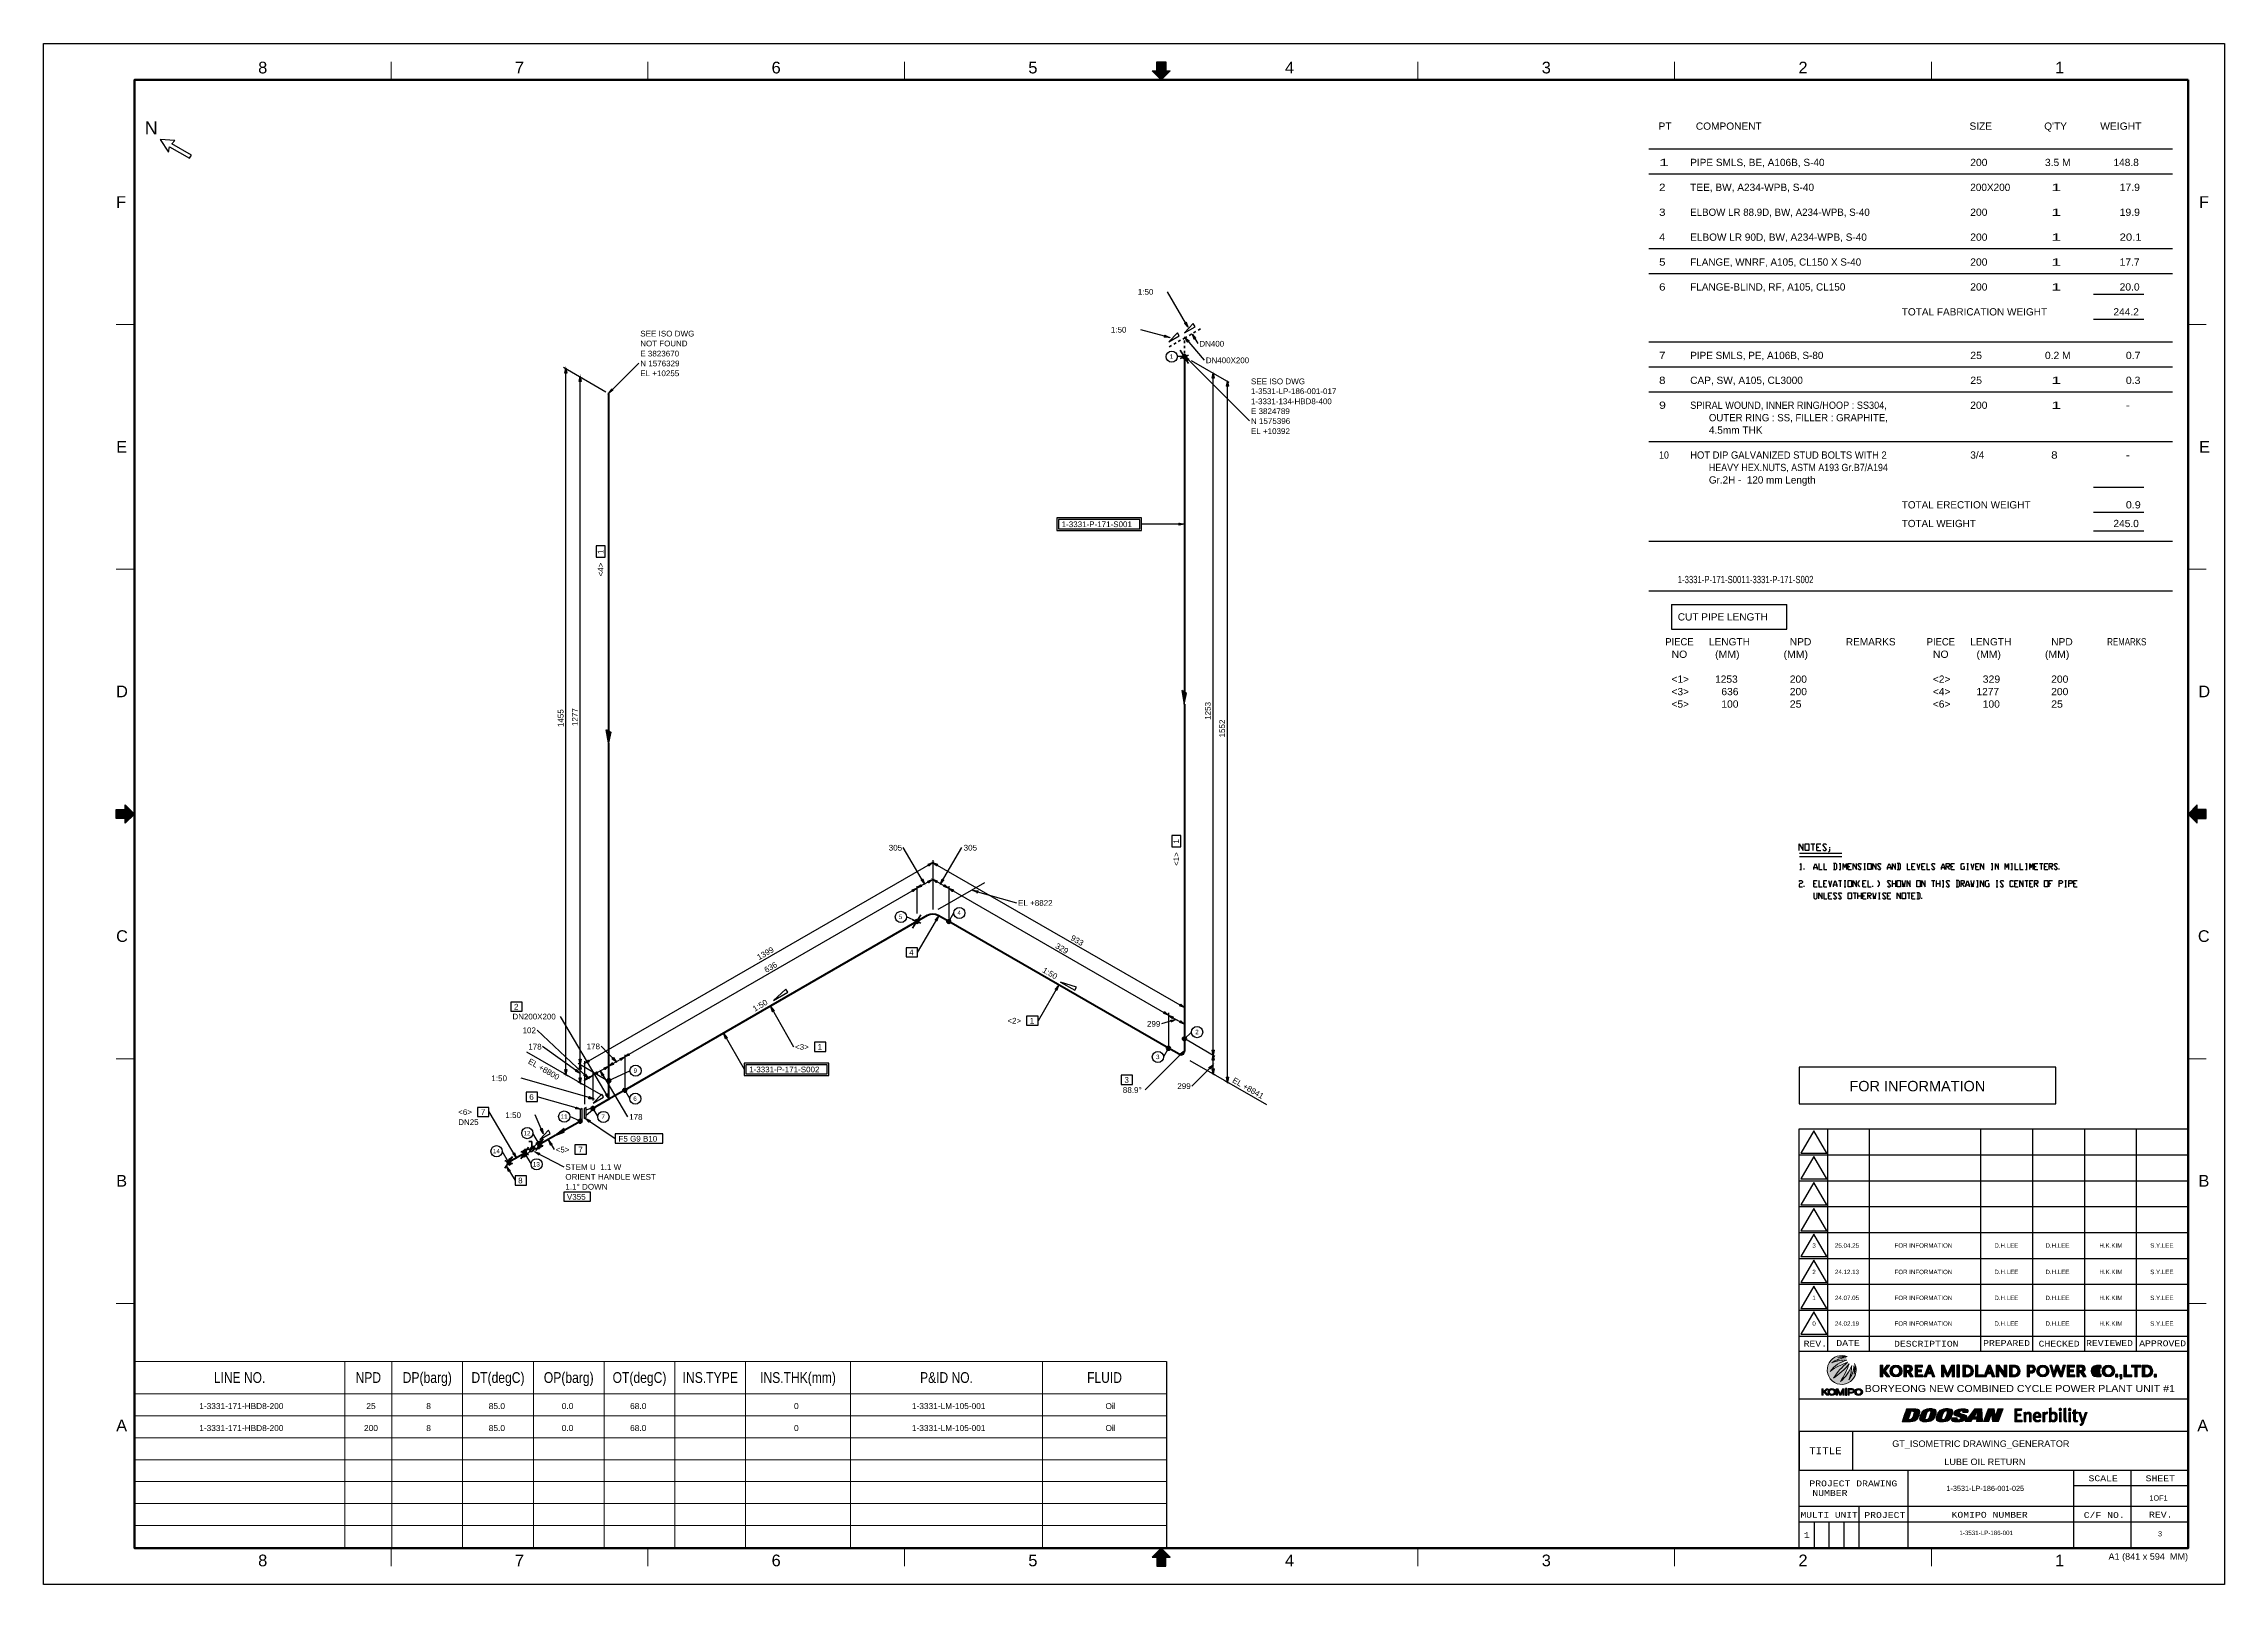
# Model space of a CAD drawing. Header units: inches. Extents: x 0 to 841, y 0 to 594.
import ezdxf
from ezdxf.enums import TextEntityAlignment as Align
from ezdxf.xclip import XClip

# ---------------------------------------------------------------- set-up
doc = ezdxf.new("R2010")
doc.units = ezdxf.units.IN
doc.header["$MEASUREMENT"] = 0
doc.header["$XCLIPFRAME"] = 0
for name, color, linetype in [('1-3531-LP-186-001-025_MODEL-EMBED 1_DWG$0$Default', 7, 'Continuous'), ('BG 0', 7, 'Continuous'), ('BG BG BG 0', 7, 'Continuous'), ('BG BG BG 1', 7, 'Continuous'), ('BG BG BG BG BG 2', 7, 'Continuous'), ('BG BG BG BG TITLETEXT', 7, 'Continuous'), ('BG Border', 7, 'Continuous'), ('BG MATLIST', 7, 'Continuous'), ('DIMLINES', 7, 'Continuous'), ('DIMTEXT', 7, 'Continuous'), ('FITTINGS', 7, 'Continuous'), ('FRAME', 7, 'Continuous'), ('ISOTEXT', 7, 'Continuous'), ('MATLIST', 7, 'Continuous'), ('NOZZLES', 7, 'Continuous'), ('PIPE', 7, 'Continuous'), ('WELDS', 7, 'Continuous')]:
    doc.layers.add(name, color=color, linetype=linetype)
doc.styles.add('1-3531-LP-186-001-025_MODEL-EMBED 1_DWG$0$Arial', font='arial.ttf')
doc.styles.add('Arial', font='arial.ttf')
doc.styles.add('Courier New', font='cour.ttf')
doc.styles.add('txt.shx', font='txt')

msp = doc.modelspace()

# ---------------------------------------------------------------- texts
at = {"layer": 'BG BG BG BG TITLETEXT', "color": 4, "style": 'Arial'}
for s, height, width, p in [('LINE NO.', 4.146, 0.800705, (75.57, 79.74)), ('NPD', 4.146, 0.80406, (125.22, 79.74)), ('DP(barg)', 4.146, 0.806291, (147.95, 79.74)), ('DT(degC)', 4.146, 0.805416, (175.23, 79.74)), ('OP(barg)', 4.146, 0.806696, (202.51, 79.74)), ('OT(degC)', 4.146, 0.805802, (229.8, 79.74)), ('INS.TYPE', 4.146, 0.809963, (257.08, 79.74)), ('INS.THK(mm)', 4.1456, 0.803775, (290.92, 79.74)), ('P&ID NO.', 4.146, 0.801737, (348.19, 79.74)), ('FLUID', 4.146, 0.803157, (409.13, 79.74))]:
    msp.add_text(s, height=height, dxfattribs=dict(at, width=width)).set_placement(p, align=Align.MIDDLE_CENTER)
at = {"layer": 'BG Border', "color": 3, "style": 'Arial', "width": 1.008516}
for s, p in [('8', (84.5, 587.02)), ('7', (183.5, 587.02)), ('6', (282.5, 587.02)), ('5', (381.5, 587.02)), ('4', (480.5, 587.02)), ('3', (579.5, 587.02)), ('2', (678.5, 587.02)), ('1', (777.5, 587.02)), ('8', (84.5, 11.48)), ('7', (183.5, 11.48)), ('6', (282.5, 11.48)), ('5', (381.5, 11.48)), ('4', (480.5, 11.48)), ('3', (579.5, 11.48)), ('2', (678.5, 11.48)), ('1', (777.5, 11.48))]:
    msp.add_text(s, height=4.5, dxfattribs=at).set_placement(p, align=Align.TOP_CENTER)
at = {"layer": 'BG Border', "color": 3, "style": 'Arial'}
for s, width, p in [('F', 0.993934, (27.98, 532.93)), ('F', 0.993934, (831.22, 532.93)), ('E', 1.004063, (27.98, 438.6)), ('E', 1.004063, (831.22, 438.6)), ('D', 0.992063, (27.98, 344.26)), ('D', 0.992063, (831.01, 344.26)), ('C', 0.992063, (27.98, 249.93)), ('C', 0.992063, (830.79, 249.93)), ('B', 1.004063, (27.98, 155.6)), ('B', 1.004063, (831.01, 155.6)), ('A', 1.004063, (27.98, 61.26)), ('A', 1.004063, (830.55, 61.26))]:
    msp.add_text(s, height=4.5, dxfattribs=dict(at, width=width)).set_placement(p, align=Align.MIDDLE_LEFT)
at = {"layer": 'BG Border', "color": 7, "style": 'Courier New'}
for s, height, width, p in [('REV.', 2.25, 1.002506, (683.25, 92.81)), ('DATE', 2.25, 1.002506, (695.87, 93.03)), ('DESCRIPTION', 2.25, 1.002506, (726.05, 92.77)), ('PREPARED', 2.25, 1.002506, (757, 93.03)), ('CHECKED', 2.25, 1.002506, (777.26, 92.8)), ('REVIEWED', 2.25, 1.002506, (796.7, 93.03)), ('APPROVED', 2.25, 1.002506, (817.18, 92.93)), ('TITLE', 2.7, 0.927318, (687.14, 51.53)), ('SCALE', 2.25, 1.002506, (794.26, 40.9)), ('SHEET', 2.25, 1.002506, (816.28, 40.9)), ('PROJECT DRAWING', 2.25, 1.002506, (697.9, 38.93)), ('NUMBER', 2.25, 1.002506, (688.88, 35.19)), ('MULTI UNIT', 2.2, 1.002506, (688.58, 26.78)), ('PROJECT', 2.25, 1.002506, (710.05, 26.74)), ('KOMIPO NUMBER', 2.25, 1.002506, (750.47, 26.83)), ('C/F NO.', 2.25, 1.002506, (794.67, 26.83)), ('REV.', 2.25, 1.002506, (816.47, 26.87)), ('1', 2.25, 1.002506, (679.93, 19.01))]:
    msp.add_text(s, height=height, dxfattribs=dict(at, width=width)).set_placement(p, align=Align.MIDDLE)
at = {"layer": 'BG Border', "color": 7, "style": 'Arial', "width": 1.085385}
msp.add_text('BORYEONG NEW COMBINED CYCLE POWER PLANT UNIT #1', height=2.7, dxfattribs=at).set_placement((762.12, 75.52), align=Align.MIDDLE_CENTER)
at = {"layer": 'BG Border', "color": 7, "style": 'Arial', "width": 1.000316}
msp.add_text('A1 (841 x 594  MM)', height=2.5, dxfattribs=at).set_placement((826.99, 12), align=Align.TOP_RIGHT)
at = {"layer": 'BG MATLIST', "color": 2, "style": 'Arial'}
for s, width, p in [('PT', 1.011406, (622.78, 560.8)), ('COMPONENT', 0.999032, (637.18, 560.8)), ('SIZE', 1.001836, (742.71, 560.8)), ("Q'TY", 0.997907, (771.51, 560.8)), ('WEIGHT', 1.016102, (793.11, 560.8))]:
    msp.add_text(s, height=2.8, dxfattribs=dict(at, width=width)).set_placement(p)
at = {"layer": 'DIMTEXT', "color": 2, "style": 'Arial', "width": 1.008516}
for s, rotation, p in [('1455', 90, (200.5, 330.5)), ('1277', 90, (206, 330.9)), ('1253', 90, (450.1, 333.3)), ('1552', 90, (455.6, 326.5)), ('1399', 30, (275.9, 240.6)), ('329', 330, (389.9, 245.5)), ('933', 330, (395.8, 248.6)), ('636', 30, (278.7, 235.7))]:
    msp.add_text(s, height=2.2, rotation=rotation, dxfattribs=at).set_placement(p)
for s, p in [('305', (325.9, 282.9)), ('305', (354.8, 282.9)), ('102', (184.7, 212.5)), ('299', (425.5, 215)), ('178', (186.9, 206.2)), ('178', (209.4, 206.3)), ('299', (437.2, 191)), ('178', (225.8, 179.1))]:
    msp.add_text(s, height=2.2, dxfattribs=at).set_placement(p)
at = {"layer": 'FRAME', "color": 2, "style": 'Arial'}
for s, height, width, p in [('N', 5, 0.992063, (39, 559)), ('FOR INFORMATION', 4, 0.998471, (696.4, 190.1)), ('3', 1.7, 1.008516, (682.1, 129.8)), ('25.04.25', 1.7, 1.008516, (690.8, 129.8)), ('FOR INFORMATION', 1.7, 0.998471, (713.8, 129.8)), ('D.H.LEE', 1.7, 1.000881, (752.3, 129.8)), ('D.H.LEE', 1.7, 1.000881, (772, 129.8)), ('H.K.KIM', 1.7, 0.999741, (792.8, 129.8)), ('S.Y.LEE', 1.7, 1.001253, (812.4, 129.8)), ('2', 1.7, 1.008516, (682.1, 119.6)), ('24.12.13', 1.7, 1.008516, (690.8, 119.6)), ('FOR INFORMATION', 1.7, 0.998471, (713.8, 119.6)), ('D.H.LEE', 1.7, 1.000881, (752.3, 119.6)), ('D.H.LEE', 1.7, 1.000881, (772, 119.6)), ('H.K.KIM', 1.7, 0.999741, (792.8, 119.6)), ('S.Y.LEE', 1.7, 1.001253, (812.4, 119.6)), ('1', 1.7, 1.008516, (682.1, 109.6)), ('24.07.05', 1.7, 1.008516, (690.8, 109.6)), ('FOR INFORMATION', 1.7, 0.998471, (713.8, 109.6)), ('D.H.LEE', 1.7, 1.000881, (752.3, 109.6)), ('D.H.LEE', 1.7, 1.000881, (772, 109.6)), ('H.K.KIM', 1.7, 0.999741, (792.8, 109.6)), ('S.Y.LEE', 1.7, 1.001253, (812.4, 109.6)), ('0', 1.7, 1.008516, (682.1, 99.7)), ('24.02.19', 1.7, 1.008516, (690.8, 99.7)), ('FOR INFORMATION', 1.7, 0.998471, (713.8, 99.7)), ('D.H.LEE', 1.7, 1.000881, (752.3, 99.7)), ('D.H.LEE', 1.7, 1.000881, (772, 99.7)), ('H.K.KIM', 1.7, 0.999741, (792.8, 99.7)), ('S.Y.LEE', 1.7, 1.001253, (812.4, 99.7)), ('GT_ISOMETRIC DRAWING_GENERATOR', 2.5, 1.00375, (712.9, 53)), ('LUBE OIL RETURN', 2.5, 1.000961, (733, 46)), ('1-3531-LP-186-001-025', 2, 1.004063, (733.8, 36)), ('1OF1', 2, 1.002578, (812.1, 32.3)), ('1-3531-LP-186-001', 1.7, 1.004063, (738.8, 19)), ('3', 2, 1.008516, (815.4, 18.5))]:
    msp.add_text(s, height=height, dxfattribs=dict(at, width=width)).set_placement(p)
at = {"layer": 'ISOTEXT', "color": 2, "style": 'Arial'}
for s, height, width, p in [(' 1:50', 2.2, 1.008516, (421.1, 497.2)), ('SEE ISO DWG', 2.2, 1.00983, (230.1, 481.1)), ('NOT FOUND', 2.2, 0.998145, (230.1, 477.3)), (' 1:50', 2.2, 1.008516, (410.7, 482.6)), ('DN400', 2.2, 1.000881, (445.7, 477.2)), ('E 3823670', 2.2, 1.007902, (230.1, 473.4)), ('N 1576329', 2.2, 1.006087, (230.1, 469.6)), ('1', 1.7, 1.008516, (434.3, 472.5)), ('DN400X200', 2.2, 0.99789, (448.2, 470.8)), ('EL +10255', 2.2, 1.005315, (230.1, 465.8)), ('SEE ISO DWG', 2.2, 1.00983, (465.6, 462.7)), ('1-3331-134-HBD8-400', 2.2, 1.00235, (465.6, 455)), ('1-3531-LP-186-001-017', 2.2, 1.004063, (465.6, 458.9)), ('E 3824789', 2.2, 1.007902, (465.6, 451.2)), ('N 1575396', 2.2, 1.006087, (465.6, 447.4)), ('EL +10392', 2.2, 1.005315, (465.6, 443.5)), ('1-3331-P-171-S001', 2.2, 1.003781, (392.6, 407.6)), ('EL +8822', 2.2, 1.004902, (375.8, 261.6)), ('5', 1.7, 1.008516, (329.8, 256.5)), ('4', 1.7, 1.008516, (352.4, 258)), ('4', 2.2, 1.008516, (333.8, 242.5)), ('DN200X200', 2.2, 0.99789, (180.8, 217.8)), ('2', 2.2, 1.008516, (181.4, 221.6)), ('<2>', 2.2, 0.993892, (371.7, 216.2)), ('1', 2.2, 1.008516, (380.3, 216.2)), ('2', 1.7, 1.008516, (444.1, 212.1)), ('<3>', 2.2, 0.993892, (289.8, 206.1)), ('1', 2.2, 1.008516, (298.5, 206.1)), ('3', 1.7, 1.008516, (429, 202.5)), (' 1:50', 2.2, 1.008516, (171.8, 194)), ('9', 1.7, 1.008516, (227.5, 197.2)), ('1-3331-P-171-S002', 2.2, 1.003781, (272.1, 197.4)), ('3', 2.2, 1.008516, (416.8, 193.4)), ('6', 2.2, 1.008516, (187.3, 186.8)), ('6', 1.7, 1.008516, (227.4, 186.4)), ('88.9°', 2.2, 1.009269, (416.2, 189.5)), ('<6>', 2.2, 0.993892, (159.9, 181)), ('DN25', 2.2, 0.99922, (159.9, 177.1)), ('7', 2.2, 1.008516, (168.6, 181)), (' 1:50', 2.2, 1.008516, (177.2, 179.8)), ('11', 1.7, 1.008516, (199.4, 179.5)), ('7', 1.7, 1.008516, (215.1, 179.4)), ('12', 1.7, 1.008516, (185.1, 173.1)), ('<5>', 2.2, 0.993892, (197.5, 166.5)), ('7', 2.2, 1.008516, (206.2, 166.5)), ('F5 G9 B10', 2.2, 1.004831, (221.7, 170.7)), ('14', 1.7, 1.008516, (173.3, 166.2)), ('13', 1.7, 1.008516, (188.7, 161.1)), ('STEM U  1.1 W', 2.2, 1.011174, (201.2, 159.8)), ('8', 2.2, 1.008516, (183, 154.6)), ('ORIENT HANDLE WEST', 2.2, 1.006531, (201.2, 156)), ('1.1° DOWN', 2.2, 1.011676, (201.2, 152.2)), ('V355', 2.2, 1.007244, (201.8, 148.3))]:
    msp.add_text(s, height=height, dxfattribs=dict(at, width=width)).set_placement(p)
for s, rotation, width, p in [('1', 90, 1.008516, (215.9, 397.2)), ('<4>', 90, 0.993892, (215.9, 388.6)), ('1', 90, 1.008516, (437.9, 285.6)), ('<1>', 90, 0.993892, (437.9, 277)), (' 1:50', 330, 1.008516, (384.2, 236.6)), (' 1:50', 30, 1.008516, (273.5, 220.3)), ('EL +8800', 330, 1.004902, (186.6, 201)), ('EL +8841', 330, 1.004902, (458.2, 193.7))]:
    msp.add_text(s, height=2.2, rotation=rotation, dxfattribs=dict(at, width=width)).set_placement(p)
at = {"layer": 'MATLIST', "color": 2, "style": 'txt.shx'}
for s, width, p in [('1', 1.830635, (623, 546.8)), ('PIPE SMLS, BE, A106B, S-40', 1.032894, (635, 546.8)), ('200', 1.059841, (743, 546.8)), ('3.5 M', 1.059009, (771.8, 546.8)), ('148.8', 1.047079, (798.2, 546.8)), ('2', 1.184529, (623, 537.2)), ('TEE, BW, A234-WPB, S-40', 1.038633, (635, 537.2)), ('200X200', 1.028897, (743, 537.2)), ('1', 1.830635, (774.2, 537.2)), ('17.9', 1.075135, (800.6, 537.2)), ('3', 1.184529, (623, 527.6)), ('ELBOW LR 88.9D, BW, A234-WPB, S-40', 1.002163, (635, 527.6)), ('200', 1.059841, (743, 527.6)), ('1', 1.830635, (774.2, 527.6)), ('19.9', 1.075135, (800.6, 527.6)), ('4', 1.118721, (623, 518)), ('ELBOW LR 90D, BW, A234-WPB, S-40', 1.032898, (635, 518)), ('200', 1.059841, (743, 518)), ('1', 1.830635, (774.2, 518)), ('20.1', 1.163261, (800.6, 518)), ('5', 1.184529, (623, 508.4)), ('FLANGE, WNRF, A105, CL150 X S-40', 1.019031, (635, 508.4)), ('200', 1.059841, (743, 508.4)), ('1', 1.830635, (774.2, 508.4)), ('17.7', 1.059088, (800.6, 508.4)), ('6', 1.184529, (623, 498.8)), ('FLANGE-BLIND, RF, A105, CL150', 1.027013, (635, 498.8)), ('200', 1.059841, (743, 498.8)), ('1', 1.830635, (774.2, 498.8)), ('20.0', 1.059088, (800.6, 498.8)), ('TOTAL FABRICATION WEIGHT', 1.031985, (716.6, 489.2)), ('244.2', 1.047079, (798.2, 489.2)), ('7', 1.184529, (623, 472.4)), ('PIPE SMLS, PE, A106B, S-80', 1.024015, (635, 472.4)), ('25', 1.088486, (743, 472.4)), ('0.2 M', 1.059009, (771.8, 472.4)), ('0.7', 1.081317, (803, 472.4)), ('8', 1.184529, (623, 462.8)), ('CAP, SW, A105, CL3000', 1.038813, (635, 462.8)), ('25', 1.088486, (743, 462.8)), ('1', 1.830635, (774.2, 462.8)), ('0.3', 1.081317, (803, 462.8)), ('9', 1.258562, (623, 453.2)), ('SPIRAL WOUND, INNER RING/HOOP : SS304,', 0.941591, (635, 453.2)), ('200', 1.059841, (743, 453.2)), ('1', 1.830635, (774.2, 453.2)), ('-', 1.19863, (803, 453.2)), ('4.5mm THK', 1.035822, (642.2, 443.6)), ('OUTER RING : SS, FILLER : GRAPHITE,', 0.99061, (642.2, 448.4)), ('10', 0.907071, (623, 434)), ('HOT DIP GALVANIZED STUD BOLTS WITH 2', 0.968775, (635, 434)), ('HEAVY HEX.NUTS, ASTM A193 Gr.B7/A194', 0.913713, (642.2, 429.2)), ('3/4', 1.038813, (743, 434)), ('8', 1.184529, (774.2, 434)), ('-', 1.19863, (803, 434)), ('Gr.2H -  120 mm Length', 1.019247, (642.2, 424.4)), ('TOTAL ERECTION WEIGHT', 1.023161, (716.6, 414.8)), ('0.9', 1.104824, (803, 414.8)), ('TOTAL WEIGHT', 1.015825, (716.6, 407.6)), ('245.0', 1.047079, (798.2, 407.6)), ('1-3331-P-171-S0011-3331-P-171-S002', 0.79535, (630.2, 386)), ('CUT PIPE LENGTH', 1.036836, (630.2, 371.6)), ('PIECE', 0.970054, (625.4, 362)), ('LENGTH', 1.043763, (642.2, 362)), ('NPD', 1.053223, (673.4, 362)), ('REMARKS', 1.037113, (695, 362)), ('PIECE', 0.970054, (726.2, 362)), ('LENGTH', 1.043763, (743, 362)), ('NPD', 1.053223, (774.2, 362)), ('REMARKS', 0.816089, (795.8, 362)), ('NO', 1.075844, (627.8, 357.2)), ('(MM)', 1.078767, (644.6, 357.2)), ('(MM)', 1.078767, (671, 357.2)), ('NO', 1.075844, (728.6, 357.2)), ('(MM)', 1.078767, (745.4, 357.2)), ('(MM)', 1.078767, (771.8, 357.2)), ('<1>', 1.04131, (627.8, 347.6)), ('<3>', 1.04131, (627.8, 342.8)), ('1253', 1.046077, (644.6, 347.6)), ('636', 1.059841, (647, 342.8)), ('200', 1.059841, (673.4, 347.6)), ('200', 1.059841, (673.4, 342.8)), ('<2>', 1.04131, (728.6, 347.6)), ('<4>', 1.04131, (728.6, 342.8)), ('1277', 1.046077, (745.4, 342.8)), ('329', 1.078767, (747.8, 347.6)), ('200', 1.059841, (774.2, 347.6)), ('200', 1.059841, (774.2, 342.8)), ('<5>', 1.04131, (627.8, 338)), ('100', 1.059841, (647, 338)), ('25', 1.088486, (673.4, 338)), ('<6>', 1.04131, (728.6, 338)), ('100', 1.059841, (747.8, 338)), ('25', 1.088486, (774.2, 338))]:
    msp.add_text(s, height=2.8, dxfattribs=dict(at, width=width)).set_placement(p)

# ---------------------------------------------------------------- blocks, each defined once
blk = doc.blocks.new('1-3531-LP-186-001-025_MODEL-EMBED 1_DWG')
at = {"layer": '1-3531-LP-186-001-025_MODEL-EMBED 1_DWG$0$Default', "color": 4, "style": '1-3531-LP-186-001-025_MODEL-EMBED 1_DWG$0$Arial'}
for s, width, p in [('1-3331-171-HBD8-200', 1.00235, (0.938205, -0.115628)), ('25', 1.008516, (3.475116, -0.115628)), ('8', 1.008516, (4.385443, -0.115628)), ('85.0 ', 1.008516, (5.333586, -0.115628)), ('0.0 ', 1.008516, (6.441829, -0.115628)), ('68.0 ', 1.008516, (7.47942, -0.115628)), ('0', 1.008516, (9.968777, -0.115628)), ('1-3331-LM-105-001', 1.002802, (11.758255, -0.115628)), ('Oil', 0.993934, (14.698398, -0.115628)), ('1-3331-171-HBD8-200', 1.00235, (0.938205, -0.448962)), ('200', 1.008516, (3.43979, -0.448962)), ('8', 1.008516, (4.385443, -0.448962)), ('85.0 ', 1.008516, (5.333586, -0.448962)), ('0.0 ', 1.008516, (6.441829, -0.448962)), ('68.0 ', 1.008516, (7.47942, -0.448962)), ('0', 1.008516, (9.968777, -0.448962)), ('1-3331-LM-105-001', 1.002802, (11.758255, -0.448962)), ('Oil', 0.993934, (14.698398, -0.448962))]:
    blk.add_text(s, height=0.090278, dxfattribs=dict(at, width=width)).set_placement(p, align=Align.TOP_LEFT)

# ---------------------------------------------------------------- hatches: boundary and pattern name
at = {"layer": 'BG 0', "linetype": 'Continuous'}
for points in [[(717.81, 65.93), (718.1, 66.74), (718.41, 67.63), (718.23, 62.71)], [(718.23, 62.71), (718.41, 67.63), (718.42, 67.64), (719.15, 63.62)], [(719.15, 63.62), (718.42, 67.64), (719.97, 67.64)], [(719.97, 67.64), (719.44, 64.46), (719.18, 63.7), (719.15, 63.62)], [(719.97, 67.64), (719.69, 65.17), (719.64, 65.01), (719.44, 64.46)], [(720.23, 66.72), (719.69, 65.17), (719.97, 67.64), (720.34, 67.64)], [(720.23, 66.72), (720.34, 67.64), (720.44, 66.72)], [(721.29, 67.64), (720.65, 66.72), (720.44, 66.72), (720.34, 67.64)], [(721.29, 67.64), (721.16, 66.66), (720.84, 66.71), (720.65, 66.72)], [(721.29, 67.64), (721.25, 66.6), (721.16, 66.66)], [(721.53, 67.64), (721.32, 66.52), (721.25, 66.6), (721.29, 67.64)], [(721.53, 67.64), (721.48, 62.97), (721.3, 65.94), (721.35, 66.23)], [(721.35, 66.23), (721.35, 66.41), (721.32, 66.52), (721.53, 67.64)], [(722.01, 67.62), (721.77, 63.1), (721.48, 62.97), (721.53, 67.64)], [(722.42, 67.57), (722.03, 63.25), (721.77, 63.1), (722.01, 67.62)], [(722.49, 63.67), (722.27, 63.45), (722.03, 63.25), (722.42, 67.57)], [(722.49, 63.67), (722.42, 67.57), (722.73, 67.5), (722.72, 63.97)], [(722.72, 63.97), (722.73, 67.5), (722.98, 67.4), (722.91, 64.31)], [(722.91, 64.31), (722.98, 67.4), (723.17, 67.29), (723.27, 65.17)], [(723.27, 65.17), (723.17, 67.29), (723.32, 67.17)], [(725.04, 67.13), (725.58, 67.43), (725.59, 63.84), (725.23, 62.65)], [(726.25, 67.63), (725.68, 64.37), (725.59, 63.84), (725.58, 67.43)], [(726.25, 67.63), (726.25, 65.96), (725.97, 65.2), (725.68, 64.37)], [(727.09, 67.74), (726.51, 66.48), (726.25, 65.96), (726.25, 67.63)], [(727.09, 67.74), (726.89, 66.82), (726.75, 66.75), (726.51, 66.48)], [(727.09, 67.74), (727.05, 66.87), (726.89, 66.82)], [(727.58, 67.75), (727.28, 66.89), (727.05, 66.87), (727.09, 67.74)], [(727.62, 66.83), (727.51, 66.87), (727.28, 66.89), (727.58, 67.75)], [(728.13, 67.74), (727.7, 66.77), (727.62, 66.83), (727.58, 67.75)], [(728.13, 67.74), (727.79, 62.96), (727.69, 66.02), (727.78, 66.54)], [(728.13, 67.74), (727.78, 66.54), (727.75, 66.68), (727.7, 66.77)], [(728.61, 67.68), (728.33, 63.26), (727.79, 62.96), (728.13, 67.74)], [(728.8, 63.69), (728.58, 63.46), (728.33, 63.26), (728.61, 67.68)], [(728.8, 63.69), (728.61, 67.68), (728.94, 67.61)], [(728.8, 63.69), (728.94, 67.61), (729.22, 67.5), (729.02, 63.97)], [(729.02, 63.97), (729.22, 67.5), (729.42, 67.39), (729.22, 64.3)], [(729.22, 64.3), (729.42, 67.39), (729.58, 67.26), (729.43, 64.72)], [(731.43, 67.14), (731.98, 67.44), (731.98, 63.85), (731.6, 62.66)], [(732.07, 64.37), (731.98, 63.85), (731.98, 67.44), (732.65, 67.64)], [(732.07, 64.37), (732.65, 67.64), (732.33, 65.2)], [(732.65, 67.64), (732.63, 65.96), (732.33, 65.2)], [(733.5, 67.74), (732.9, 66.48), (732.63, 65.96), (732.65, 67.64)], [(733.28, 66.83), (733.14, 66.75), (732.9, 66.48), (733.5, 67.74)], [(733.5, 67.74), (733.44, 66.88), (733.28, 66.83)], [(733.97, 67.76), (733.67, 66.9), (733.44, 66.88), (733.5, 67.74)], [(734, 66.84), (733.89, 66.88), (733.67, 66.9), (733.97, 67.76)], [(734.53, 67.74), (734.07, 66.77), (734, 66.84), (733.97, 67.76)], [(734.53, 67.74), (734.18, 62.97), (734.06, 66.02), (734.15, 66.54)], [(734.53, 67.74), (734.15, 66.54), (734.12, 66.68), (734.07, 66.77)], [(735, 67.68), (734.73, 63.28), (734.18, 62.97), (734.53, 67.74)], [(735.19, 63.71), (734.97, 63.48), (734.73, 63.28), (735, 67.68)], [(735.19, 63.71), (735, 67.68), (735.33, 67.61)], [(735.19, 63.71), (735.33, 67.61), (735.61, 67.51), (735.41, 63.99)], [(735.41, 63.99), (735.61, 67.51), (735.81, 67.39), (735.61, 64.31)], [(735.61, 64.31), (735.81, 67.39), (735.97, 67.26), (735.82, 64.73)], [(737.15, 66.85), (737.35, 67.03), (737.84, 67.33), (737.67, 64.86)], [(737.67, 64.86), (737.84, 67.33), (738.48, 67.56), (738.24, 64.69)], [(738.24, 64.69), (738.48, 67.56), (738.88, 64.5)], [(739.3, 67.69), (738.89, 66.41), (738.87, 66.29), (738.48, 67.56)], [(738.48, 67.56), (738.87, 66.29), (738.89, 66.2), (738.88, 64.5)], [(739.17, 66.72), (739.04, 66.63), (738.89, 66.41), (739.3, 67.69)], [(739.17, 66.72), (739.3, 67.69), (739.33, 66.8)], [(739.99, 67.72), (739.73, 66.86), (739.33, 66.8), (739.3, 67.69)], [(739.99, 67.72), (740.06, 66.78), (739.95, 66.83), (739.73, 66.86)], [(740.58, 67.7), (740.13, 66.7), (740.06, 66.78), (739.99, 67.72)], [(740.58, 67.7), (740.18, 66.47), (740.17, 66.6), (740.13, 66.7)], [(741.11, 66.2), (740.15, 66.31), (740.18, 66.47), (740.58, 67.7)], [(741.11, 66.2), (740.58, 67.7), (741.07, 67.65), (741.41, 67.58)], [(744.8, 67.72), (741.04, 62.79), (743.32, 62.79), (743.86, 63.65)], [(742.11, 66.2), (741.11, 66.2), (741.41, 67.58), (741.69, 67.48)], [(742.11, 66.2), (741.69, 67.48), (741.87, 67.37), (742.01, 67.25)], [(745.76, 66.72), (744.8, 67.72), (743.86, 63.65), (744.45, 64.63)], [(745.78, 66.72), (747.48, 67.72), (744.8, 67.72), (745.76, 66.72)], [(745.63, 64.63), (747.74, 62.79), (747.48, 67.72), (745.78, 66.72)], [(749.89, 67.72), (748.14, 62.79), (750.14, 62.79), (751.23, 65.83)], [(752.28, 67.72), (749.89, 67.72), (751.23, 65.83), (751.25, 65.83)], [(752.28, 67.72), (751.25, 65.83), (751.6, 62.79), (752.59, 64.68)], [(753.94, 62.79), (755.7, 67.72), (753.69, 67.72), (752.61, 64.68)], [(762.81, 67.03), (762.91, 67.64), (760.15, 67.64), (760.9, 67.03)], [(760.9, 67.03), (760.15, 67.64), (760.9, 63.34), (760.9, 65.6)], [(760.9, 63.34), (760.15, 67.64), (760.15, 62.7), (762.98, 62.7)], [(774.17, 68), (773.41, 67.84), (773.42, 67.81), (773.43, 67.78)], [(774.17, 68), (773.43, 67.78), (773.44, 67.75), (773.45, 67.71)], [(774.17, 68), (773.45, 67.71), (773.46, 67.68), (773.47, 67.64)], [(774.17, 68), (773.47, 67.64), (773.48, 67.6), (773.49, 67.57)], [(774.17, 68), (773.49, 67.57), (773.49, 67.53), (773.5, 67.49)], [(774.17, 68), (773.5, 67.49), (773.5, 67.44), (773.51, 67.4)], [(774.17, 68), (773.51, 67.4), (773.51, 67.35), (773.52, 67.3)], [(774.17, 68), (773.52, 67.3), (773.52, 67.25), (773.52, 67.2)], [(774.17, 68), (773.52, 67.2), (773.52, 67.14), (773.53, 67.09)], [(774.1, 62.7), (774.11, 62.71), (774.17, 68), (773.53, 66.97)], [(774.17, 68), (773.53, 67.09), (773.53, 67.03), (773.53, 66.97)], [(774.17, 68), (774.11, 62.71), (774.11, 62.72), (774.12, 62.72)], [(774.17, 68), (774.12, 62.72), (774.12, 62.73), (774.12, 62.74)], [(774.17, 68), (774.12, 62.74), (774.13, 62.74), (774.13, 62.75)], [(774.17, 68), (774.13, 62.75), (774.13, 62.75), (774.13, 62.76)], [(774.17, 68), (774.13, 62.76), (774.14, 62.77), (774.14, 62.77)], [(774.17, 68), (774.14, 62.77), (774.14, 62.78), (774.14, 62.78)], [(774.17, 68), (774.14, 62.78), (774.14, 62.79), (774.15, 62.79)], [(774.17, 68), (774.15, 62.79), (774.15, 62.8), (774.15, 62.81)], [(774.17, 68), (774.15, 62.81), (774.15, 62.81), (774.15, 62.82)], [(774.17, 68), (774.15, 62.82), (774.15, 62.82), (774.16, 62.83)], [(774.17, 68), (774.16, 62.83), (774.16, 62.83), (774.16, 62.84)], [(774.17, 68), (774.16, 62.84), (774.16, 62.84), (774.17, 62.85)], [(774.17, 62.85), (774.17, 62.85), (774.17, 62.86), (774.17, 68)], [(774.17, 68), (774.17, 62.86), (774.17, 62.86), (774.17, 67.98)], [(774.17, 67.98), (774.17, 62.87), (774.17, 62.88), (774.17, 67.96)], [(774.17, 67.96), (774.17, 62.89), (774.18, 62.9), (774.18, 67.94)], [(774.18, 62.9), (774.18, 62.9), (774.18, 62.91), (774.18, 67.94)], [(774.18, 67.94), (774.18, 62.91), (774.18, 62.91), (774.18, 67.92)], [(774.18, 67.91), (774.18, 67.92), (774.18, 62.92), (774.18, 62.93)], [(774.18, 67.91), (774.18, 62.93), (774.18, 62.93), (774.18, 62.94)], [(774.18, 67.91), (774.18, 62.94), (774.19, 67.89)], [(774.18, 62.94), (774.19, 62.94), (774.19, 62.95), (774.19, 67.89)], [(774.19, 67.89), (774.19, 62.95), (774.19, 62.95), (774.19, 67.87)], [(774.19, 67.86), (774.19, 67.87), (774.19, 62.95), (774.19, 62.96)], [(774.19, 67.84), (774.19, 67.86), (774.19, 62.97), (774.19, 62.98)], [(774.2, 67.82), (774.19, 67.84), (774.19, 62.99), (774.19, 62.99)], [(774.2, 67.81), (774.2, 67.82), (774.2, 63.01), (774.2, 63.02)], [(774.2, 67.81), (774.2, 63.02), (774.2, 63.03), (774.2, 67.79)], [(774.2, 63.03), (774.2, 63.03), (774.2, 63.04), (774.2, 67.79)], [(774.2, 67.79), (774.2, 63.04), (774.2, 63.05), (774.2, 67.78)], [(774.24, 63.01), (774.21, 67.76), (774.2, 67.78), (774.2, 63.05)], [(774.24, 63.01), (774.22, 66.01), (774.22, 66), (774.21, 67.76)], [(774.22, 66), (774.21, 67.73), (774.21, 67.74), (774.21, 67.76)], [(774.22, 66), (774.22, 67.7), (774.21, 67.71), (774.21, 67.73)], [(778.22, 67.44), (777.23, 67.48), (777.22, 67.44), (777.22, 67.4)], [(778.22, 67.44), (777.22, 67.4), (777.22, 67.36), (777.23, 67.32)], [(778.22, 67.44), (777.25, 67.56), (777.24, 67.52), (777.23, 67.48)], [(778.22, 67.44), (777.23, 67.32), (777.24, 67.28), (777.25, 67.25)], [(778.22, 67.44), (777.28, 67.63), (777.26, 67.59), (777.25, 67.56)], [(778.22, 67.44), (777.25, 67.25), (777.26, 67.21), (777.27, 67.18)], [(778.22, 67.44), (777.27, 67.18), (777.29, 67.14), (777.32, 67.11)], [(778.22, 67.44), (777.32, 67.69), (777.3, 67.66), (777.28, 67.63)], [(778.22, 67.44), (777.37, 67.76), (777.34, 67.73), (777.32, 67.69)], [(778.22, 67.44), (777.32, 67.11), (777.34, 67.08), (777.37, 67.05)], [(778.22, 67.44), (777.43, 67.81), (777.4, 67.78), (777.37, 67.76)], [(778.22, 67.44), (777.37, 67.05), (777.4, 67.02), (777.43, 67)], [(778.22, 67.44), (777.5, 67.85), (777.46, 67.83), (777.43, 67.81)], [(778.22, 67.44), (777.43, 67), (777.46, 66.97), (777.49, 66.95)], [(778.22, 67.44), (777.49, 66.95), (777.53, 66.94), (777.56, 66.93)], [(778.22, 67.44), (777.57, 67.88), (777.53, 67.87), (777.5, 67.85)], [(778.22, 67.44), (777.56, 66.93), (777.6, 66.91), (777.63, 66.91)], [(778.22, 67.44), (777.64, 67.9), (777.6, 67.89), (777.57, 67.88)], [(778.22, 67.44), (777.63, 66.91), (777.67, 66.9), (777.71, 66.9)], [(778.22, 67.44), (777.72, 67.9), (777.68, 67.9), (777.64, 67.9)], [(778.22, 67.44), (777.71, 66.9), (777.75, 66.9), (777.79, 66.91)], [(778.22, 67.44), (777.8, 67.9), (777.76, 67.9), (777.72, 67.9)], [(778.22, 67.44), (777.79, 66.91), (777.83, 66.91), (777.87, 66.93)], [(778.22, 67.44), (777.88, 67.88), (777.84, 67.89), (777.8, 67.9)], [(778.22, 67.44), (777.87, 66.93), (777.91, 66.94), (777.94, 66.95)], [(778.22, 67.44), (777.95, 67.85), (777.91, 67.87), (777.88, 67.88)], [(778.22, 67.44), (777.94, 66.95), (777.98, 66.97), (778.01, 67)], [(778.22, 67.44), (778.01, 67.81), (777.98, 67.83), (777.95, 67.85)], [(778.22, 67.44), (778.07, 67.76), (778.04, 67.78), (778.01, 67.81)], [(778.22, 67.44), (778.01, 67), (778.04, 67.02), (778.07, 67.05)], [(778.22, 67.44), (778.12, 67.69), (778.1, 67.73), (778.07, 67.76)], [(778.22, 67.44), (778.07, 67.05), (778.1, 67.08), (778.12, 67.11)], [(778.22, 67.44), (778.17, 67.63), (778.15, 67.66), (778.12, 67.69)], [(778.22, 67.44), (778.12, 67.11), (778.14, 67.14), (778.16, 67.18)], [(778.22, 67.44), (778.16, 67.18), (778.18, 67.21), (778.19, 67.25)], [(778.22, 67.44), (778.19, 67.56), (778.18, 67.59), (778.17, 67.63)], [(778.22, 67.44), (778.21, 67.48), (778.2, 67.52), (778.19, 67.56)], [(778.22, 67.44), (778.19, 67.25), (778.2, 67.28), (778.21, 67.32)], [(778.22, 67.44), (778.21, 67.32), (778.22, 67.36), (778.22, 67.4)], [(779.77, 67.97), (779.03, 67.82), (779.03, 67.81), (779.03, 67.8)], [(779.77, 67.97), (779.03, 67.8), (779.04, 67.8), (779.04, 67.79)], [(779.77, 67.97), (779.04, 67.79), (779.04, 67.79), (779.04, 67.78)], [(779.77, 67.97), (779.04, 67.78), (779.04, 67.78), (779.04, 67.77)], [(779.77, 67.97), (779.04, 67.77), (779.04, 67.76), (779.05, 67.76)], [(779.77, 67.97), (779.05, 67.76), (779.05, 67.75), (779.05, 67.75)], [(779.77, 67.97), (779.05, 67.75), (779.05, 67.74), (779.05, 67.74)], [(779.77, 67.97), (779.05, 67.74), (779.05, 67.73), (779.05, 67.73)], [(779.77, 67.97), (779.05, 67.73), (779.05, 67.72), (779.05, 67.72)], [(779.77, 67.97), (779.05, 67.72), (779.05, 67.71), (779.05, 67.71)], [(779.77, 67.97), (779.05, 67.71), (779.06, 67.67), (779.07, 67.64)], [(779.77, 67.97), (779.07, 67.64), (779.07, 67.6), (779.08, 67.56)], [(779.77, 67.97), (779.08, 67.56), (779.08, 67.52), (779.09, 67.48)], [(779.77, 67.97), (779.09, 67.48), (779.09, 67.44), (779.09, 67.4)], [(779.77, 67.97), (779.09, 67.4), (779.1, 67.36), (779.1, 67.32)], [(779.77, 67.97), (779.1, 67.32), (779.1, 67.28), (779.1, 67.24)], [(779.77, 67.97), (779.1, 67.24), (779.11, 67.19), (779.11, 67.14)], [(779.77, 67.97), (779.11, 67.14), (779.11, 67.08), (779.11, 67.03)], [(779.77, 67.97), (779.11, 67.03), (779.11, 66.97), (779.11, 66.91)], [(779.77, 67.97), (779.11, 66.91), (779.11, 66.85), (779.11, 66.78)], [(779.77, 67.97), (779.11, 66.78), (779.11, 63.49), (779.11, 63.45)], [(779.77, 67.97), (779.11, 63.45), (779.11, 63.4), (779.11, 63.36)], [(779.77, 67.97), (779.11, 63.36), (779.12, 63.33), (779.12, 63.29)], [(779.77, 67.97), (779.12, 63.29), (779.12, 63.26), (779.13, 63.23)], [(779.77, 67.97), (779.13, 63.23), (779.13, 63.2), (779.14, 63.17)], [(779.77, 67.97), (779.14, 63.17), (779.14, 63.15), (779.15, 63.12)], [(779.77, 67.97), (779.15, 63.12), (779.15, 63.1), (779.16, 63.08)], [(779.77, 67.97), (779.16, 63.08), (779.17, 63.05), (779.18, 63.03)], [(779.77, 67.97), (779.18, 63.03), (779.19, 63.01), (779.2, 62.99)], [(779.77, 67.97), (779.2, 62.99), (779.21, 62.97), (779.22, 62.95)], [(779.77, 67.97), (779.22, 62.95), (779.22, 62.95), (779.22, 62.95)], [(779.77, 67.97), (779.22, 62.95), (779.23, 62.94), (779.23, 62.94)], [(779.77, 67.97), (779.23, 62.94), (779.23, 62.94), (779.23, 62.94)], [(779.77, 67.97), (779.23, 62.94), (779.24, 62.93), (779.24, 62.93)], [(779.77, 67.97), (779.24, 62.93), (779.24, 62.93), (779.24, 62.93)], [(779.77, 67.97), (779.24, 62.93), (779.24, 62.93), (779.24, 62.92)], [(779.77, 67.97), (779.24, 62.92), (779.24, 62.92), (779.25, 62.92)], [(779.77, 67.97), (779.25, 62.92), (779.25, 62.92), (779.25, 62.91)], [(779.77, 67.97), (779.25, 62.91), (779.25, 62.91), (779.25, 62.91)], [(779.77, 67.97), (779.25, 62.91), (779.25, 62.91), (779.25, 62.9)], [(779.77, 67.97), (779.25, 62.9), (779.28, 62.87), (779.3, 62.85)], [(779.77, 67.97), (779.3, 62.85), (779.32, 62.82), (779.35, 62.8)], [(779.77, 67.97), (779.35, 62.8), (779.37, 62.77), (779.39, 62.75)], [(779.77, 67.97), (779.39, 62.75), (779.42, 62.74), (779.45, 62.72)], [(779.77, 67.97), (779.45, 62.72), (779.47, 62.7), (779.5, 62.69)], [(779.77, 67.97), (779.5, 62.69), (779.53, 62.68), (779.56, 62.67)], [(779.77, 67.97), (779.56, 62.67), (779.59, 62.66), (779.62, 62.65)], [(779.77, 67.97), (779.62, 62.65), (779.65, 62.64), (779.69, 62.64)], [(779.77, 67.97), (779.69, 62.64), (779.72, 62.63), (779.76, 62.63)], [(779.8, 62.63), (779.77, 67.97), (779.76, 62.63)], [(779.8, 62.63), (779.79, 67.9), (779.78, 67.94), (779.77, 67.97)], [(779.8, 62.63), (779.8, 67.82), (779.8, 67.86), (779.79, 67.9)], [(779.84, 62.63), (779.82, 67.73), (779.81, 67.77), (779.8, 67.82)], [(779.84, 62.63), (779.8, 67.82), (779.8, 62.63)], [(779.84, 62.63), (779.83, 67.63), (779.82, 67.68), (779.82, 67.73)], [(779.84, 62.63), (779.83, 67.53), (779.83, 67.58), (779.83, 67.63)], [(779.84, 62.63), (779.83, 67.42), (779.83, 67.48), (779.83, 67.53)], [(781.83, 67.44), (780.84, 67.48), (780.83, 67.44), (780.83, 67.4)], [(781.83, 67.44), (780.83, 67.4), (780.83, 67.36), (780.84, 67.32)], [(781.83, 67.44), (780.86, 67.56), (780.85, 67.52), (780.84, 67.48)], [(781.83, 67.44), (780.84, 67.32), (780.85, 67.28), (780.86, 67.25)], [(781.83, 67.44), (780.89, 67.63), (780.87, 67.59), (780.86, 67.56)], [(781.83, 67.44), (780.86, 67.25), (780.87, 67.21), (780.88, 67.18)], [(781.83, 67.44), (780.88, 67.18), (780.9, 67.14), (780.92, 67.11)], [(781.83, 67.44), (780.93, 67.69), (780.9, 67.66), (780.89, 67.63)], [(781.83, 67.44), (780.92, 67.11), (780.95, 67.08), (780.98, 67.05)], [(781.83, 67.44), (780.98, 67.76), (780.95, 67.73), (780.93, 67.69)], [(781.83, 67.44), (781.04, 67.81), (781.01, 67.78), (780.98, 67.76)], [(781.83, 67.44), (780.98, 67.05), (781.01, 67.02), (781.04, 67)], [(781.83, 67.44), (781.11, 67.85), (781.07, 67.83), (781.04, 67.81)], [(781.83, 67.44), (781.04, 67), (781.07, 66.97), (781.1, 66.95)], [(781.83, 67.44), (781.1, 66.95), (781.14, 66.94), (781.17, 66.93)], [(781.83, 67.44), (781.18, 67.88), (781.14, 67.87), (781.11, 67.85)], [(781.83, 67.44), (781.17, 66.93), (781.21, 66.91), (781.24, 66.91)], [(781.83, 67.44), (781.25, 67.9), (781.21, 67.89), (781.18, 67.88)], [(781.83, 67.44), (781.24, 66.91), (781.28, 66.9), (781.32, 66.9)], [(781.83, 67.44), (781.33, 67.9), (781.29, 67.9), (781.25, 67.9)], [(781.83, 67.44), (781.32, 66.9), (781.36, 66.9), (781.4, 66.91)], [(781.83, 67.44), (781.41, 67.9), (781.37, 67.9), (781.33, 67.9)], [(781.83, 67.44), (781.4, 66.91), (781.44, 66.91), (781.48, 66.93)], [(781.83, 67.44), (781.49, 67.88), (781.45, 67.89), (781.41, 67.9)], [(781.83, 67.44), (781.48, 66.93), (781.52, 66.94), (781.55, 66.95)], [(781.83, 67.44), (781.56, 67.85), (781.52, 67.87), (781.49, 67.88)], [(781.83, 67.44), (781.55, 66.95), (781.59, 66.97), (781.62, 67)], [(781.83, 67.44), (781.62, 67.81), (781.59, 67.83), (781.56, 67.85)], [(781.83, 67.44), (781.68, 67.76), (781.65, 67.78), (781.62, 67.81)], [(781.83, 67.44), (781.62, 67), (781.65, 67.02), (781.68, 67.05)], [(781.83, 67.44), (781.73, 67.69), (781.71, 67.73), (781.68, 67.76)], [(781.83, 67.44), (781.68, 67.05), (781.71, 67.08), (781.73, 67.11)], [(781.83, 67.44), (781.78, 67.63), (781.76, 67.66), (781.73, 67.69)], [(781.83, 67.44), (781.73, 67.11), (781.75, 67.14), (781.77, 67.18)], [(781.83, 67.44), (781.77, 67.18), (781.79, 67.21), (781.8, 67.25)], [(781.83, 67.44), (781.8, 67.56), (781.79, 67.59), (781.78, 67.63)], [(781.83, 67.44), (781.82, 67.48), (781.81, 67.52), (781.8, 67.56)], [(781.83, 67.44), (781.8, 67.25), (781.81, 67.28), (781.82, 67.32)], [(781.83, 67.44), (781.82, 67.32), (781.83, 67.36), (781.83, 67.4)], [(783.61, 67.38), (782.88, 67.22), (782.89, 63.05), (782.9, 63.02)], [(783.61, 67.38), (782.9, 63.02), (782.92, 63), (782.93, 62.97)], [(783.61, 67.38), (782.93, 62.97), (782.94, 62.95), (782.96, 62.93)], [(783.61, 67.38), (782.96, 62.93), (782.97, 62.91), (782.99, 62.89)], [(783.61, 67.38), (782.99, 62.89), (783.01, 62.87), (783.03, 62.85)], [(783.59, 67.29), (783.03, 62.85), (783.04, 62.83), (783.05, 62.83)], [(783.59, 67.29), (783.05, 62.83), (783.05, 62.82), (783.05, 62.82)], [(783.59, 67.29), (783.05, 62.82), (783.06, 62.82), (783.06, 62.82)], [(783.59, 67.29), (783.06, 62.82), (783.06, 62.81), (783.07, 62.81)], [(783.59, 67.29), (783.07, 62.81), (783.07, 62.81), (783.07, 62.8)], [(783.59, 67.29), (783.07, 62.8), (783.08, 62.8), (783.08, 62.8)], [(783.59, 67.29), (783.08, 62.8), (783.08, 62.8), (783.09, 62.79)], [(783.59, 67.28), (783.59, 67.29), (783.09, 62.79), (783.09, 62.79)], [(783.59, 67.29), (783.09, 62.79), (783.09, 62.79)], [(783.59, 67.28), (783.09, 62.79), (783.1, 62.78), (783.1, 62.78)], [(783.59, 67.28), (783.1, 62.78), (783.1, 62.78), (783.11, 62.78)], [(783.59, 67.28), (783.11, 62.78), (783.11, 62.77), (783.13, 62.76)], [(783.59, 67.28), (783.13, 62.76), (783.14, 62.75), (783.16, 62.73)], [(783.59, 67.28), (783.16, 62.73), (783.18, 62.72)], [(783.59, 67.28), (783.59, 67.28), (783.18, 62.72), (783.21, 62.71)], [(717.55, 65.17), (716.88, 62.71), (716.68, 62.71)], [(717.79, 62.71), (716.88, 62.71), (717.55, 65.17), (717.57, 65.24)], [(717.79, 62.71), (717.57, 65.24), (717.66, 65.47), (717.81, 65.93)], [(717.79, 62.71), (717.81, 65.93), (718.23, 62.71)], [(719.78, 62.71), (718.23, 62.71), (719.15, 63.62), (719.36, 63.62)], [(719.78, 62.71), (719.36, 63.62), (719.57, 63.62), (719.94, 63.65)], [(719.78, 62.71), (719.94, 63.65), (719.91, 62.71)], [(720.79, 62.78), (719.91, 62.71), (719.94, 63.65), (720.14, 63.7)], [(720.79, 62.78), (720.14, 63.7), (720.29, 63.77)], [(720.29, 63.77), (720.54, 64.02), (720.79, 64.5), (720.79, 62.78)], [(720.79, 62.78), (720.79, 64.5), (721.06, 65.17), (721.48, 62.97)], [(721.48, 62.97), (721.06, 65.17), (721.3, 65.94)], [(723.45, 65.73), (723.27, 65.17), (723.32, 67.17), (723.42, 67.03)], [(723.45, 65.73), (723.42, 67.03), (723.55, 66.71), (723.56, 66.3)], [(723.48, 63.83), (723.52, 64.35), (723.71, 65.08), (723.57, 63.44)], [(723.57, 63.44), (723.71, 65.08), (723.78, 63.13), (723.66, 63.27)], [(723.71, 65.08), (723.75, 65.2), (723.94, 65.68), (723.78, 63.13)], [(723.78, 63.13), (723.94, 65.68), (724.15, 66.1), (723.94, 63)], [(723.94, 63), (724.15, 66.1), (724.43, 62.78), (724.15, 62.88)], [(724.15, 66.1), (724.35, 66.42), (724.57, 66.7), (724.43, 62.78)], [(724.43, 62.78), (724.57, 66.7), (724.79, 66.93), (724.76, 62.71)], [(724.76, 62.71), (724.79, 66.93), (725.04, 67.13), (725.23, 62.65)], [(725.23, 62.65), (725.59, 63.84), (725.61, 63.71), (725.78, 62.64)], [(725.78, 62.64), (725.61, 63.71), (725.67, 63.62)], [(725.67, 63.62), (725.74, 63.56), (725.86, 63.52), (725.78, 62.64)], [(725.78, 62.64), (725.86, 63.52), (726.09, 63.5), (726.28, 62.65)], [(726.28, 62.65), (726.09, 63.5), (726.32, 63.51)], [(727.13, 62.76), (726.28, 62.65), (726.32, 63.51), (726.49, 63.56)], [(727.13, 62.76), (726.49, 63.56), (726.62, 63.64), (726.86, 63.91)], [(726.86, 63.91), (727.12, 64.44), (727.4, 65.2), (727.13, 62.76)], [(727.13, 62.76), (727.4, 65.2), (727.69, 66.02), (727.79, 62.96)], [(729.43, 64.72), (729.58, 67.26), (729.7, 67.11), (729.61, 65.2)], [(729.61, 65.2), (729.7, 67.11), (729.66, 65.31)], [(729.85, 66.04), (729.66, 65.31), (729.7, 67.11), (729.79, 66.95)], [(729.85, 66.04), (729.79, 66.95), (729.88, 66.56)], [(729.86, 63.83), (729.89, 64.36), (730.09, 65.1), (729.95, 63.44)], [(729.95, 63.44), (730.09, 65.1), (730.16, 63.13), (730.04, 63.28)], [(730.09, 65.1), (730.12, 65.2), (730.32, 65.68), (730.16, 63.13)], [(730.16, 63.13), (730.32, 65.68), (730.53, 66.11), (730.32, 63)], [(730.32, 63), (730.53, 66.11), (730.8, 62.79), (730.52, 62.89)], [(730.53, 66.11), (730.73, 66.43), (730.96, 66.71), (730.8, 62.79)], [(730.8, 62.79), (730.96, 66.71), (731.18, 66.94), (731.13, 62.71)], [(731.13, 62.71), (731.18, 66.94), (731.43, 67.14), (731.6, 62.66)], [(731.6, 62.66), (731.98, 63.85), (732, 63.71), (732.15, 62.64)], [(732.15, 62.64), (732, 63.71), (732.06, 63.62)], [(732.06, 63.62), (732.13, 63.56), (732.25, 63.52), (732.15, 62.64)], [(732.15, 62.64), (732.25, 63.52), (732.48, 63.5), (732.68, 62.65)], [(732.68, 62.65), (732.48, 63.5), (732.71, 63.52)], [(733.52, 62.76), (732.68, 62.65), (732.71, 63.52), (732.88, 63.57)], [(733.52, 62.76), (732.88, 63.57), (733.01, 63.65), (733.25, 63.91)], [(733.25, 63.91), (733.51, 64.44), (733.79, 65.2), (733.52, 62.76)], [(733.52, 62.76), (733.79, 65.2), (734.06, 66.02), (734.18, 62.97)], [(735.82, 63.34), (735.79, 63.5), (735.83, 63.87), (735.88, 63.2)], [(735.82, 64.73), (735.97, 67.26), (736.09, 67.12), (736, 65.2)], [(735.83, 63.87), (735.87, 63.98), (735.9, 64.07), (735.88, 63.2)], [(735.88, 63.2), (735.9, 64.07), (735.93, 64.15), (735.98, 63.08)], [(736.96, 64.15), (736.12, 62.96), (735.98, 63.08), (735.93, 64.15)], [(736, 65.2), (736.09, 67.12), (736.03, 65.29)], [(736.23, 66.03), (736.03, 65.29), (736.09, 67.12), (736.17, 66.95)], [(736.96, 64.15), (736.61, 62.75), (736.32, 62.85), (736.12, 62.96)], [(736.23, 66.03), (736.17, 66.95), (736.26, 66.56)], [(736.97, 62.68), (736.61, 62.75), (736.96, 64.15), (737.57, 64.15)], [(736.68, 65.65), (736.67, 65.81), (736.74, 66.18), (736.73, 65.49)], [(736.73, 65.49), (736.74, 66.18), (736.85, 66.42), (736.82, 65.35)], [(736.82, 65.35), (736.85, 66.42), (736.99, 66.65), (736.96, 65.21)], [(736.96, 65.21), (736.99, 66.65), (737.15, 66.85), (737.15, 65.08)], [(736.97, 62.68), (737.57, 64.15), (737.51, 62.62)], [(737.15, 65.08), (737.15, 66.85), (737.67, 64.86)], [(738.14, 62.6), (737.51, 62.62), (737.57, 64.15), (737.92, 63.74)], [(737.57, 64.15), (738, 64.15), (737.96, 64.03), (737.92, 63.86)], [(737.57, 64.15), (737.92, 63.86), (737.92, 63.74)], [(738.14, 62.6), (737.92, 63.74), (737.96, 63.64), (738.02, 63.57)], [(738.14, 62.6), (738.02, 63.57), (738.12, 63.51), (738.44, 63.46)], [(739.01, 62.64), (738.14, 62.6), (738.44, 63.46), (738.45, 63.46)], [(739.01, 62.64), (738.45, 63.46), (738.85, 63.53), (739.03, 63.61)], [(738.88, 64.5), (738.89, 66.2), (738.94, 66.11), (739.19, 64.34)], [(739.19, 64.34), (738.94, 66.11), (739.03, 66.02)], [(739.86, 62.78), (739.01, 62.64), (739.03, 63.61), (739.16, 63.71)], [(739.36, 65.86), (739.28, 64.25), (739.19, 64.34), (739.03, 66.02)], [(739.86, 62.78), (739.16, 63.71), (739.26, 63.82), (739.32, 63.94)], [(739.36, 65.86), (739.35, 64.06), (739.33, 64.16), (739.28, 64.25)], [(739.86, 62.78), (739.32, 63.94), (739.35, 64.06)], [(739.35, 64.06), (739.36, 65.86), (740.03, 65.66), (739.86, 62.78)], [(739.86, 62.78), (740.03, 65.66), (740.63, 65.49), (740.51, 63)], [(741.11, 66.2), (740.11, 66.2), (740.13, 66.25), (740.15, 66.31)], [(740.51, 63), (740.63, 65.49), (741.16, 65.26), (741, 63.29)], [(741, 63.29), (741.16, 65.26), (741.36, 65.12), (741.35, 63.66)], [(741.35, 63.66), (741.36, 65.12), (741.5, 64.98), (741.49, 63.87)], [(741.49, 63.87), (741.5, 64.98), (741.59, 64.11)], [(741.5, 64.98), (741.59, 64.83), (741.65, 64.68), (741.59, 64.11)], [(741.59, 64.11), (741.65, 64.68), (741.67, 64.51), (741.6, 64.12)], [(742.11, 66.2), (742.01, 67.25), (742.11, 67.12), (742.18, 66.98)], [(742.11, 66.2), (742.18, 66.98), (742.21, 66.64)], [(744.45, 64.63), (743.86, 63.65), (745.55, 63.65)], [(744.45, 64.63), (745.55, 63.65), (747.74, 62.79), (745.63, 64.63)], [(747.74, 62.79), (745.55, 63.65), (745.46, 62.79)], [(753.94, 62.79), (752.61, 64.68), (752.59, 64.68), (751.6, 62.79)], [(760.9, 65.6), (760.9, 63.34), (760.9, 64.97)], [(762.5, 65.6), (760.9, 65.6), (760.9, 64.97), (762.5, 64.97)], [(760.9, 63.34), (762.98, 62.7), (762.98, 63.34)], [(764.28, 66.42), (763.62, 66.23), (763.62, 66.22), (763.63, 66.21)], [(764.28, 66.42), (763.63, 66.21), (763.63, 66.2), (763.64, 66.19)], [(764.28, 66.42), (763.64, 66.19), (763.64, 66.18), (763.64, 66.16)], [(764.28, 66.42), (763.64, 66.16), (763.65, 66.15), (763.65, 66.14)], [(764.28, 66.42), (763.65, 66.14), (763.66, 66.13), (763.66, 66.12)], [(764.28, 66.42), (763.66, 66.12), (763.66, 66.11), (763.67, 66.1)], [(764.28, 66.42), (763.67, 66.1), (763.67, 66.09), (763.67, 66.08)], [(764.28, 66.42), (763.67, 66.08), (763.68, 66.07), (763.68, 66.06)], [(764.28, 66.42), (763.68, 66.06), (763.68, 66.05), (763.69, 66.04)], [(764.28, 66.42), (763.69, 66.04), (763.69, 66.03), (763.69, 66.02)], [(764.28, 66.42), (763.69, 66.02), (763.7, 66), (763.71, 65.97)], [(764.28, 66.42), (763.71, 65.97), (763.71, 65.94), (763.72, 65.92)], [(764.28, 66.42), (763.72, 65.92), (763.72, 65.89), (763.73, 65.86)], [(764.28, 66.42), (763.73, 65.86), (763.73, 65.83), (763.74, 65.81)], [(764.28, 66.42), (763.74, 65.81), (763.74, 65.78), (763.74, 65.75)], [(764.28, 66.42), (763.74, 65.75), (763.75, 65.72), (763.75, 65.69)], [(764.28, 66.42), (763.75, 65.69), (763.75, 65.65), (763.75, 65.62)], [(764.28, 66.42), (763.75, 65.62), (763.75, 65.58), (763.75, 65.54)], [(764.28, 66.42), (763.75, 65.54), (763.76, 65.5), (763.76, 65.46)], [(764.28, 66.42), (763.76, 65.46), (763.76, 65.42), (763.76, 65.37)], [(764.28, 66.42), (763.76, 65.37), (764.46, 62.7), (764.29, 66.4)], [(764.46, 62.7), (763.76, 65.37), (763.76, 62.7)], [(764.46, 62.7), (764.3, 66.38), (764.3, 66.39), (764.29, 66.4)], [(764.46, 62.7), (764.32, 66.35), (764.31, 66.36), (764.3, 66.38)], [(764.46, 62.7), (764.33, 66.32), (764.32, 66.33), (764.32, 66.35)], [(764.46, 62.7), (764.34, 66.29), (764.33, 66.31), (764.33, 66.32)], [(764.46, 62.7), (764.35, 66.27), (764.34, 66.28), (764.34, 66.29)], [(764.46, 62.7), (764.36, 66.24), (764.35, 66.26), (764.35, 66.27)], [(764.46, 62.7), (764.37, 66.22), (764.36, 66.23), (764.36, 66.24)], [(764.46, 62.7), (764.37, 66.19), (764.37, 66.21), (764.37, 66.22)], [(764.46, 62.7), (764.38, 66.17), (764.38, 66.18), (764.37, 66.19)], [(764.46, 62.7), (764.39, 66.15), (764.38, 66.16), (764.38, 66.17)], [(764.46, 62.7), (764.39, 66.12), (764.39, 66.13), (764.39, 66.15)], [(764.46, 62.7), (764.4, 66.09), (764.39, 66.11), (764.39, 66.12)], [(764.46, 62.7), (764.4, 66.07), (764.4, 66.08), (764.4, 66.09)], [(764.46, 62.7), (764.4, 66.04), (764.4, 66.06), (764.4, 66.07)], [(764.46, 62.7), (764.41, 66.02), (764.41, 66.03), (764.4, 66.04)], [(764.46, 62.7), (764.43, 65.91), (764.41, 65.89), (764.41, 65.94)], [(764.43, 65.91), (764.46, 62.7), (764.46, 65.35), (764.44, 65.92)], [(764.44, 65.92), (764.46, 65.35), (764.47, 65.37), (764.46, 65.93)], [(764.46, 65.93), (764.47, 65.37), (764.47, 65.94)], [(764.47, 65.94), (764.47, 65.37), (764.49, 65.39), (764.49, 65.95)], [(764.49, 65.95), (764.49, 65.39), (764.51, 65.41), (764.5, 65.97)], [(764.5, 65.97), (764.51, 65.41), (764.53, 65.43), (764.51, 65.98)], [(764.51, 65.98), (764.53, 65.43), (764.53, 65.99)], [(764.54, 66), (764.53, 65.99), (764.53, 65.43), (764.55, 65.44)], [(764.54, 66), (764.55, 65.44), (764.55, 66.01)], [(764.55, 66.01), (764.55, 65.44), (764.58, 65.46), (764.57, 66.02)], [(764.57, 66.02), (764.58, 65.46), (764.6, 65.48), (764.58, 66.03)], [(764.58, 66.03), (764.6, 65.48), (764.59, 66.04)], [(764.6, 66.05), (764.59, 66.04), (764.6, 65.48), (764.62, 65.5)], [(764.6, 66.05), (764.62, 65.5), (764.62, 66.06)], [(764.63, 66.07), (764.62, 66.06), (764.62, 65.5), (764.64, 65.51)], [(764.63, 66.07), (764.64, 65.51), (764.64, 66.08)], [(764.65, 66.08), (764.64, 66.08), (764.64, 65.51), (764.66, 65.53)], [(764.65, 66.08), (764.66, 65.53), (764.67, 66.09)], [(764.69, 65.55), (764.68, 66.1), (764.67, 66.09), (764.66, 65.53)], [(764.69, 65.55), (764.69, 66.11), (764.69, 66.11), (764.68, 66.1)], [(764.71, 65.56), (764.7, 66.12), (764.69, 66.11), (764.69, 65.55)], [(764.71, 65.56), (764.72, 66.13), (764.71, 66.12), (764.7, 66.12)], [(764.73, 65.58), (764.72, 66.13), (764.71, 65.56)], [(764.73, 65.58), (764.73, 66.14), (764.72, 66.13), (764.72, 66.13)], [(764.73, 65.58), (764.76, 65.59), (764.74, 66.15), (764.73, 66.14)], [(764.76, 65.59), (764.75, 66.15), (764.74, 66.15)], [(764.78, 65.61), (764.76, 66.16), (764.75, 66.15), (764.76, 65.59)], [(764.78, 66.17), (764.77, 66.16), (764.76, 66.16), (764.78, 65.61)], [(764.78, 66.17), (764.81, 65.62), (764.79, 66.18)], [(764.78, 66.17), (764.78, 66.17), (764.78, 65.61), (764.81, 65.62)], [(764.81, 65.62), (764.8, 66.18), (764.79, 66.18)], [(764.83, 65.63), (764.81, 66.19), (764.8, 66.18), (764.81, 65.62)], [(764.83, 66.2), (764.82, 66.19), (764.81, 66.19), (764.83, 65.63)], [(764.84, 66.2), (764.83, 66.2), (764.83, 65.63), (764.85, 65.65)], [(764.84, 66.21), (764.85, 65.65), (764.88, 65.66), (764.87, 66.22)], [(764.84, 66.2), (764.85, 65.65), (764.84, 66.21)], [(764.87, 66.22), (764.88, 65.66), (764.9, 65.67), (764.89, 66.24)], [(764.89, 66.24), (764.9, 65.67), (764.93, 65.68), (764.92, 66.25)], [(764.92, 66.25), (764.93, 65.68), (764.95, 65.69), (764.94, 66.26)], [(764.94, 66.26), (764.95, 65.69), (764.97, 65.7), (764.97, 66.27)], [(764.97, 65.7), (764.99, 65.71), (765.02, 65.72), (764.99, 66.29)], [(764.97, 66.27), (764.97, 65.7), (764.99, 66.29)], [(764.99, 66.29), (765.02, 65.72), (765.04, 65.73), (765.02, 66.3)], [(765.02, 66.3), (765.04, 65.73), (765.06, 65.74), (765.05, 66.31)], [(765.05, 66.31), (765.06, 65.74), (765.08, 65.75), (765.07, 66.32)], [(765.07, 66.32), (765.08, 65.75), (765.1, 65.75), (765.1, 66.33)], [(765.1, 66.33), (765.1, 65.75), (765.13, 65.76), (765.12, 66.33)], [(765.12, 66.33), (765.13, 65.76), (765.15, 66.34)], [(765.13, 65.76), (765.15, 65.77), (765.17, 65.77), (765.15, 66.34)], [(765.15, 66.34), (765.17, 65.77), (765.19, 65.78), (765.17, 66.35)], [(765.17, 66.35), (765.19, 65.78), (765.21, 65.78), (765.2, 66.36)], [(765.2, 66.36), (765.21, 65.78), (765.23, 65.78), (765.23, 66.36)], [(765.23, 65.78), (765.25, 65.79), (765.27, 65.79), (765.25, 66.37)], [(765.23, 66.36), (765.23, 65.78), (765.25, 66.37)], [(765.25, 66.37), (765.27, 65.79), (765.29, 65.79), (765.28, 66.37)], [(765.28, 66.37), (765.29, 65.79), (765.31, 65.79), (765.3, 66.38)], [(765.3, 66.38), (765.31, 65.79), (765.33, 66.38)], [(765.31, 65.79), (765.33, 65.79), (765.35, 65.79), (765.33, 66.38)], [(765.33, 66.38), (765.35, 65.79), (765.38, 65.79), (765.36, 66.38)], [(765.36, 66.38), (765.38, 65.79), (765.37, 66.38)], [(765.4, 65.79), (765.38, 66.39), (765.37, 66.39), (765.38, 65.79)], [(765.38, 65.79), (765.37, 66.39), (765.37, 66.38)], [(765.4, 66.39), (765.39, 66.39), (765.38, 66.39), (765.4, 65.79)], [(765.42, 65.79), (765.42, 66.39), (765.41, 66.39), (765.4, 66.39)], [(765.42, 65.79), (765.4, 66.39), (765.4, 65.79)], [(765.42, 65.79), (765.44, 65.78), (765.43, 66.39), (765.42, 66.39)], [(765.46, 65.78), (765.44, 66.39), (765.43, 66.39), (765.44, 65.78)], [(765.44, 65.78), (765.43, 66.39), (765.43, 66.39)], [(765.46, 66.39), (765.45, 66.39), (765.44, 66.39), (765.46, 65.78)], [(765.47, 66.4), (765.46, 66.39), (765.46, 65.78), (765.48, 65.77)], [(765.47, 66.4), (765.48, 65.77), (765.48, 66.4)], [(765.49, 66.4), (765.48, 66.4), (765.48, 65.77), (765.5, 65.77)], [(765.5, 66.4), (765.49, 66.4), (765.5, 65.77), (765.52, 65.76)], [(765.49, 66.4), (765.5, 65.77), (765.49, 66.4)], [(765.5, 66.4), (765.52, 65.76), (765.51, 66.4)], [(765.52, 66.4), (765.51, 66.4), (765.52, 65.76), (765.54, 65.76)], [(765.52, 66.4), (765.54, 65.76), (765.53, 66.4)], [(765.59, 66.4), (765.53, 66.4), (765.54, 65.76), (765.55, 65.75)], [(765.59, 66.4), (765.55, 65.75), (765.57, 65.74), (765.59, 65.73)], [(765.65, 66.39), (765.59, 66.4), (765.6, 65.72), (765.61, 65.71)], [(765.59, 66.4), (765.59, 65.73), (765.6, 65.72)], [(765.65, 66.39), (765.61, 65.71), (765.63, 65.7), (765.64, 65.69)], [(765.65, 66.39), (765.64, 65.69), (765.65, 65.68)], [(765.7, 66.38), (765.65, 66.39), (765.65, 65.68), (765.66, 65.67)], [(765.7, 66.38), (765.66, 65.67), (765.67, 65.65), (765.69, 65.64)], [(765.7, 66.38), (765.69, 65.64), (765.7, 65.62), (765.71, 65.6)], [(765.76, 66.37), (765.7, 66.38), (765.71, 65.6), (765.72, 65.59)], [(765.76, 66.37), (765.72, 65.59), (765.73, 65.57), (765.74, 65.55)], [(765.76, 66.37), (765.74, 65.55), (765.74, 65.53), (765.75, 65.51)], [(765.76, 66.37), (765.75, 65.51), (765.76, 65.49), (765.76, 65.47)], [(765.81, 66.36), (765.76, 66.37), (765.76, 65.47), (765.76, 65.44)], [(765.81, 66.36), (765.76, 65.44), (765.77, 65.42), (765.77, 65.39)], [(765.81, 66.36), (765.77, 65.39), (765.77, 65.36), (765.78, 65.33)], [(765.81, 66.36), (765.78, 65.33), (765.78, 65.29), (765.78, 65.25)], [(765.81, 66.36), (765.78, 65.25), (765.78, 65.21), (765.78, 65.17)], [(765.81, 66.36), (765.78, 65.17), (765.78, 65.12), (766.49, 62.7)], [(766.49, 62.7), (765.78, 65.12), (765.78, 62.7)], [(765.81, 66.36), (766.49, 62.7), (765.87, 66.35)], [(766.49, 62.7), (765.97, 66.3), (765.92, 66.33), (765.87, 66.35)], [(766.49, 62.7), (766.07, 66.25), (766.02, 66.28), (765.97, 66.3)], [(766.49, 62.7), (766.16, 66.19), (766.12, 66.22), (766.07, 66.25)], [(766.49, 62.7), (766.24, 66.12), (766.2, 66.16), (766.16, 66.19)], [(766.49, 62.7), (766.31, 66.05), (766.28, 66.09), (766.24, 66.12)], [(766.49, 62.7), (766.36, 65.96), (766.34, 66.01), (766.31, 66.05)], [(766.49, 62.7), (766.41, 65.87), (766.39, 65.92), (766.36, 65.96)], [(766.49, 62.7), (766.42, 65.83), (766.42, 65.85), (766.41, 65.87)], [(766.49, 62.7), (766.44, 65.79), (766.43, 65.81), (766.42, 65.83)], [(766.49, 62.7), (766.45, 65.75), (766.45, 65.77), (766.44, 65.79)], [(766.49, 62.7), (766.46, 65.71), (766.46, 65.73), (766.45, 65.75)], [(766.49, 62.7), (766.47, 65.66), (766.47, 65.69), (766.46, 65.71)], [(766.49, 62.7), (766.48, 65.62), (766.48, 65.64), (766.47, 65.66)], [(766.49, 62.7), (766.49, 65.57), (766.48, 65.59), (766.48, 65.62)], [(766.49, 62.7), (766.49, 65.52), (766.49, 65.54), (766.49, 65.57)], [(766.49, 62.7), (766.49, 65.47), (766.49, 65.49), (766.49, 65.52)], [(767.25, 64.62), (767.25, 64.52), (767.26, 64.35), (767.26, 64.71)], [(767.26, 64.79), (767.27, 64.18), (767.27, 64.88)], [(767.26, 64.79), (767.26, 64.71), (767.26, 64.35), (767.27, 64.18)], [(767.28, 64.96), (767.27, 64.88), (767.27, 64.18), (767.29, 64.03)], [(767.28, 64.96), (767.29, 64.03), (767.29, 65.04)], [(767.3, 65.11), (767.29, 65.04), (767.29, 64.03), (767.32, 63.88)], [(767.3, 65.11), (767.32, 63.88), (767.32, 65.18)], [(767.33, 65.25), (767.32, 65.18), (767.32, 63.88), (767.36, 63.73)], [(767.33, 65.25), (767.36, 63.73), (767.35, 65.32)], [(767.37, 65.38), (767.35, 65.32), (767.36, 63.73), (767.41, 63.6)], [(767.37, 65.38), (767.41, 63.6), (767.4, 65.45)], [(767.42, 65.51), (767.4, 65.45), (767.41, 63.6), (767.47, 63.47)], [(767.42, 65.51), (767.47, 63.47), (767.45, 65.57)], [(767.49, 65.63), (767.45, 65.57), (767.47, 63.47), (767.53, 63.35)], [(767.49, 65.63), (767.53, 63.35), (767.52, 65.69)], [(767.56, 65.75), (767.52, 65.69), (767.53, 63.35), (767.61, 63.24)], [(767.56, 65.75), (767.61, 63.24), (767.6, 65.81)], [(767.6, 65.81), (767.61, 63.24), (767.69, 63.13), (767.64, 65.86)], [(767.64, 65.86), (767.69, 63.13), (767.78, 63.03), (767.69, 65.91)], [(767.69, 65.91), (767.78, 63.03), (767.74, 65.96)], [(767.78, 66.01), (767.74, 65.96), (767.78, 63.03), (767.88, 62.95)], [(767.78, 66.01), (767.88, 62.95), (767.83, 66.05)], [(767.88, 62.95), (767.88, 66.1), (767.83, 66.05)], [(767.98, 62.87), (767.93, 66.13), (767.88, 66.1), (767.88, 62.95)], [(768.03, 66.21), (767.98, 66.17), (767.93, 66.13), (767.98, 62.87)], [(767.98, 62.87), (768.04, 64.27), (768.04, 64.34), (768.03, 66.21)], [(768.05, 64.18), (768.04, 64.23), (768.04, 64.27), (767.98, 62.87)], [(768.09, 62.8), (768.05, 64.18), (767.98, 62.87)], [(768.03, 66.21), (768.05, 64.96), (768.06, 65.04), (768.08, 66.24)], [(768.04, 64.34), (768.05, 64.87), (768.05, 64.96), (768.03, 66.21)], [(768.05, 64.87), (768.04, 64.34), (770.24, 64.34), (769.5, 64.87)], [(768.09, 62.8), (768.06, 64.02), (768.05, 64.06), (768.05, 64.1)], [(768.08, 66.24), (768.06, 65.04), (768.07, 65.13)], [(768.09, 62.8), (768.07, 63.94), (768.06, 63.98), (768.06, 64.02)], [(768.07, 65.13), (768.08, 65.2), (768.1, 65.28), (768.08, 66.24)], [(768.09, 62.8), (768.08, 63.87), (768.07, 63.91), (768.07, 63.94)], [(768.08, 66.24), (768.1, 65.28), (768.12, 65.35), (768.13, 66.27)], [(768.09, 62.8), (768.1, 63.8), (768.09, 63.84), (768.08, 63.87)], [(768.21, 62.75), (768.11, 63.77), (768.1, 63.8), (768.09, 62.8)], [(768.21, 62.75), (768.13, 63.71), (768.12, 63.74), (768.11, 63.77)], [(768.13, 66.27), (768.12, 65.35), (768.14, 65.42)], [(768.19, 66.29), (768.13, 66.27), (768.14, 65.42), (768.17, 65.48)], [(768.21, 62.75), (768.15, 63.65), (768.14, 63.68), (768.13, 63.71)], [(768.21, 62.75), (768.18, 63.6), (768.17, 63.62), (768.15, 63.65)], [(768.19, 66.29), (768.17, 65.48), (768.2, 65.54), (768.24, 66.32)], [(768.21, 62.75), (768.2, 63.57), (768.18, 63.6)], [(768.2, 65.54), (768.23, 65.6), (768.27, 65.65), (768.24, 66.32)], [(768.33, 62.7), (768.22, 63.53), (768.2, 63.57), (768.21, 62.75)], [(768.28, 63.46), (768.25, 63.5), (768.22, 63.53), (768.33, 62.7)], [(768.24, 66.32), (768.27, 65.65), (768.32, 65.7), (768.3, 66.34)], [(768.33, 62.7), (768.32, 63.43), (768.28, 63.46)], [(768.3, 66.34), (768.32, 65.7), (768.36, 65.74), (768.36, 66.36)], [(768.46, 62.67), (768.35, 63.4), (768.32, 63.43), (768.33, 62.7)], [(768.42, 63.34), (768.39, 63.37), (768.35, 63.4), (768.46, 62.67)], [(768.36, 65.74), (768.41, 65.77), (768.46, 65.8), (768.42, 66.37)], [(768.36, 66.36), (768.36, 65.74), (768.42, 66.37)], [(768.42, 66.37), (768.46, 65.8), (768.52, 65.83), (768.48, 66.39)], [(768.46, 62.67), (768.46, 63.31), (768.42, 63.34)], [(768.6, 62.64), (768.5, 63.29), (768.46, 63.31), (768.46, 62.67)], [(768.48, 66.39), (768.52, 65.83), (768.58, 65.85), (768.54, 66.4)], [(768.58, 63.25), (768.54, 63.27), (768.5, 63.29), (768.6, 62.64)], [(768.54, 66.4), (768.58, 65.85), (768.65, 65.86), (768.6, 66.41)], [(768.63, 63.23), (768.58, 63.25), (768.6, 62.64), (768.74, 62.63)], [(768.6, 66.41), (768.65, 65.86), (768.71, 65.87), (768.67, 66.41)], [(768.63, 63.23), (768.74, 62.63), (768.67, 63.22)], [(768.67, 66.41), (768.71, 65.87), (768.79, 65.87), (768.73, 66.42)], [(768.74, 62.63), (768.72, 63.21), (768.67, 63.22)], [(768.89, 62.62), (768.76, 63.19), (768.72, 63.21), (768.74, 62.63)], [(768.73, 66.42), (768.79, 65.87), (768.81, 65.87), (768.8, 66.42)], [(768.85, 63.18), (768.81, 63.19), (768.76, 63.19), (768.89, 62.62)], [(768.86, 66.42), (768.8, 66.42), (768.81, 65.87), (768.83, 65.87)], [(768.86, 66.42), (768.83, 65.87), (768.85, 65.87), (768.87, 65.87)], [(768.9, 63.17), (768.85, 63.18), (768.89, 62.62), (768.97, 62.62)], [(768.92, 66.41), (768.86, 66.42), (768.87, 65.87), (768.89, 65.86)], [(768.92, 66.41), (768.89, 65.86), (768.91, 65.86), (768.93, 65.86)], [(768.9, 63.17), (768.97, 62.62), (768.95, 63.17)], [(768.97, 66.41), (768.92, 66.41), (768.93, 65.86), (768.95, 65.86)], [(768.97, 66.41), (768.95, 65.86), (768.97, 65.85), (768.98, 65.85)], [(768.95, 63.17), (768.97, 62.62), (769.04, 62.63), (769, 63.17)], [(769.03, 66.4), (768.97, 66.41), (768.98, 65.85), (769, 65.84)], [(769.03, 66.4), (769, 65.84), (769.02, 65.83), (769.03, 65.83)], [(769, 63.17), (769.04, 62.63), (769.11, 62.63), (769.05, 63.17)], [(769.09, 66.39), (769.03, 66.4), (769.03, 65.83), (769.05, 65.82)], [(769.09, 66.39), (769.05, 65.82), (769.07, 65.81), (769.08, 65.8)], [(769.05, 63.17), (769.11, 62.63), (769.1, 63.17)], [(769.09, 66.39), (769.08, 65.8), (769.1, 65.79)], [(769.14, 66.38), (769.09, 66.39), (769.1, 65.79), (769.11, 65.78)], [(769.1, 63.17), (769.11, 62.63), (769.18, 62.64), (769.15, 63.18)], [(769.14, 66.38), (769.11, 65.78), (769.13, 65.77), (769.15, 65.76)], [(769.2, 66.37), (769.14, 66.38), (769.15, 65.76), (769.15, 65.76)], [(769.2, 66.37), (769.15, 65.76), (769.16, 65.75), (769.17, 65.74)], [(769.15, 63.18), (769.18, 62.64), (769.25, 62.65), (769.2, 63.18)], [(769.2, 66.37), (769.17, 65.74), (769.18, 65.73), (769.19, 65.72)], [(769.2, 66.37), (769.19, 65.72), (769.2, 65.71)], [(769.25, 66.35), (769.2, 66.37), (769.2, 65.71), (769.21, 65.71)], [(769.2, 63.18), (769.25, 62.65), (769.31, 62.66), (769.25, 63.19)], [(769.25, 66.35), (769.21, 65.71), (769.22, 65.7), (769.23, 65.69)], [(769.25, 66.35), (769.23, 65.69), (769.24, 65.68), (769.25, 65.67)], [(769.31, 66.33), (769.25, 66.35), (769.26, 65.66), (769.27, 65.65)], [(769.25, 66.35), (769.25, 65.67), (769.26, 65.66)], [(769.25, 63.19), (769.31, 62.66), (769.29, 63.2)], [(769.31, 66.33), (769.27, 65.65), (769.28, 65.63), (769.29, 65.62)], [(769.31, 66.33), (769.29, 65.62), (769.3, 65.61), (769.31, 65.6)], [(769.29, 63.2), (769.31, 62.66), (769.38, 62.68), (769.34, 63.21)], [(769.36, 66.31), (769.31, 66.33), (769.31, 65.6), (769.32, 65.59)], [(769.36, 66.31), (769.32, 65.59), (769.33, 65.57), (769.34, 65.56)], [(769.36, 66.31), (769.34, 65.56), (769.36, 65.54)], [(769.34, 63.21), (769.38, 62.68), (769.45, 62.7), (769.38, 63.22)], [(769.41, 66.29), (769.36, 66.31), (769.36, 65.54), (769.38, 65.51)], [(769.41, 66.29), (769.38, 65.51), (769.39, 65.49), (769.41, 65.46)], [(769.38, 63.22), (769.45, 62.7), (769.43, 63.24)], [(769.46, 66.27), (769.41, 66.29), (769.42, 65.43), (769.43, 65.4)], [(769.41, 66.29), (769.41, 65.46), (769.42, 65.43)], [(769.46, 66.27), (769.43, 65.4), (769.44, 65.38), (769.45, 65.34)], [(769.47, 63.26), (769.43, 63.24), (769.45, 62.7), (769.52, 62.72)], [(769.46, 66.27), (769.45, 65.34), (769.46, 65.31), (769.47, 65.28)], [(769.51, 66.24), (769.46, 66.27), (769.47, 65.28), (769.47, 65.25)], [(769.51, 66.24), (769.47, 65.25), (769.48, 65.21), (769.48, 65.17)], [(769.47, 63.26), (769.52, 62.72), (769.52, 63.27)], [(769.51, 66.24), (769.48, 65.17), (769.49, 65.14), (769.49, 65.09)], [(769.51, 66.24), (769.49, 65.09), (769.49, 65.05), (769.5, 65.01)], [(769.51, 66.24), (769.5, 65.01), (769.5, 64.96), (769.5, 64.92)], [(769.51, 66.24), (769.5, 64.92), (769.5, 64.87), (770.24, 64.34)], [(769.51, 66.24), (770.24, 64.34), (769.56, 66.22)], [(769.58, 62.74), (769.56, 63.29), (769.52, 63.27), (769.52, 62.72)], [(770.24, 64.34), (769.6, 66.19), (769.56, 66.22)], [(769.58, 62.74), (769.65, 62.76), (769.6, 63.32), (769.56, 63.29)], [(770.24, 64.34), (769.69, 66.13), (769.64, 66.16), (769.6, 66.19)], [(769.65, 62.76), (769.65, 63.34), (769.6, 63.32)], [(769.71, 62.79), (769.69, 63.37), (769.65, 63.34), (769.65, 62.76)], [(770.24, 64.34), (769.76, 66.06), (769.73, 66.09), (769.69, 66.13)], [(769.77, 62.82), (769.73, 63.39), (769.69, 63.37), (769.71, 62.79)], [(769.77, 62.82), (769.77, 63.42), (769.73, 63.39)], [(770.24, 64.34), (769.85, 65.97), (769.8, 66.02), (769.76, 66.06)], [(769.83, 62.85), (769.81, 63.45), (769.77, 63.42), (769.77, 62.82)], [(769.89, 62.88), (769.85, 63.49), (769.81, 63.45), (769.83, 62.85)], [(770.24, 64.34), (769.94, 65.87), (769.89, 65.92), (769.85, 65.97)], [(769.95, 62.92), (769.9, 63.52), (769.85, 63.49), (769.89, 62.88)], [(770.18, 63.08), (769.9, 63.52), (769.95, 62.92), (770.01, 62.95)], [(770.24, 64.34), (770.01, 65.75), (769.97, 65.81), (769.94, 65.87)], [(770.24, 64.34), (770.07, 65.63), (770.04, 65.69), (770.01, 65.75)], [(770.18, 63.08), (770.01, 62.95), (770.07, 63), (770.12, 63.04)], [(770.24, 64.34), (770.12, 65.5), (770.1, 65.57), (770.07, 65.63)], [(770.24, 64.34), (770.16, 65.36), (770.14, 65.44), (770.12, 65.5)], [(770.24, 64.34), (770.19, 65.2), (770.17, 65.29), (770.16, 65.36)], [(770.24, 64.34), (770.21, 65.02), (770.2, 65.12), (770.19, 65.2)], [(770.24, 64.34), (770.23, 64.82), (770.22, 64.92), (770.21, 65.02)], [(770.24, 64.34), (770.24, 64.59), (770.23, 64.71), (770.23, 64.82)], [(771.6, 66.42), (770.92, 66.24), (770.93, 66.21), (770.95, 66.17)], [(771.6, 66.42), (770.95, 66.17), (770.96, 66.14), (770.97, 66.1)], [(771.6, 66.42), (770.97, 66.1), (770.98, 66.06), (770.99, 66.03)], [(771.6, 66.42), (770.99, 66.03), (771, 65.99), (771.01, 65.95)], [(771.6, 66.42), (771.01, 65.95), (771.01, 65.91), (771.02, 65.87)], [(771.6, 66.42), (771.02, 65.87), (771.02, 65.83), (771.03, 65.79)], [(771.6, 66.42), (771.03, 65.79), (771.03, 65.74), (771.04, 65.69)], [(771.6, 66.42), (771.04, 65.69), (771.04, 65.64), (771.04, 65.58)], [(771.6, 66.42), (771.04, 65.58), (771.05, 65.53), (771.05, 65.47)], [(771.76, 62.7), (771.6, 66.41), (771.6, 66.42), (771.05, 65.34)], [(771.6, 66.42), (771.05, 65.47), (771.05, 65.4), (771.05, 65.34)], [(771.76, 62.7), (771.05, 65.34), (771.05, 62.7)], [(771.76, 62.7), (771.61, 66.39), (771.6, 66.4), (771.6, 66.41)], [(771.76, 62.7), (771.62, 66.38), (771.61, 66.38), (771.61, 66.39)], [(771.76, 62.7), (771.62, 66.36), (771.62, 66.37), (771.62, 66.38)], [(771.76, 62.7), (771.63, 66.34), (771.63, 66.35), (771.62, 66.36)], [(771.76, 62.7), (771.63, 66.33), (771.63, 66.34), (771.63, 66.34)], [(771.76, 62.7), (771.64, 66.31), (771.64, 66.32), (771.63, 66.33)], [(771.76, 62.7), (771.65, 66.3), (771.64, 66.3), (771.64, 66.31)], [(771.76, 62.7), (771.65, 66.28), (771.65, 66.29), (771.65, 66.3)], [(771.76, 62.7), (771.66, 66.27), (771.65, 66.27), (771.65, 66.28)], [(771.76, 62.7), (771.67, 66.24), (771.66, 66.26), (771.66, 66.27)], [(771.76, 62.7), (771.68, 66.21), (771.67, 66.23), (771.67, 66.24)], [(771.76, 62.7), (771.69, 66.18), (771.68, 66.2), (771.68, 66.21)], [(771.76, 62.7), (771.7, 66.15), (771.69, 66.16), (771.69, 66.18)], [(771.76, 62.7), (771.7, 66.11), (771.7, 66.13), (771.7, 66.15)], [(771.76, 62.7), (771.71, 66.08), (771.71, 66.1), (771.7, 66.11)], [(771.76, 62.7), (771.72, 66.05), (771.71, 66.06), (771.71, 66.08)], [(771.76, 62.7), (771.72, 66.01), (771.72, 66.03), (771.72, 66.05)], [(771.76, 62.7), (771.72, 65.97), (771.72, 65.99), (771.72, 66.01)], [(771.73, 65.86), (771.76, 62.7), (771.75, 65.88)], [(771.77, 65.91), (771.75, 65.88), (771.76, 65.05), (771.76, 65.1)], [(771.75, 65.88), (771.76, 62.7), (771.76, 65.05)], [(771.77, 65.91), (771.76, 65.1), (771.77, 65.15), (771.79, 65.94)], [(771.77, 65.15), (771.78, 65.2), (771.8, 65.25), (771.79, 65.94)], [(771.79, 65.94), (771.8, 65.25), (771.82, 65.3), (771.81, 65.96)], [(771.81, 65.96), (771.82, 65.3), (771.84, 65.34), (771.83, 65.99)], [(771.83, 65.99), (771.84, 65.34), (771.87, 65.39), (771.86, 66.01)], [(771.86, 66.01), (771.87, 65.39), (771.9, 65.43), (771.88, 66.04)], [(771.88, 66.04), (771.9, 65.43), (771.94, 65.47), (771.91, 66.06)], [(771.94, 65.47), (771.93, 66.09), (771.91, 66.06)], [(771.98, 65.51), (771.96, 66.11), (771.93, 66.09), (771.94, 65.47)], [(772.03, 65.55), (771.98, 66.14), (771.96, 66.11), (771.98, 65.51)], [(772.03, 66.18), (772.01, 66.16), (771.98, 66.14), (772.03, 65.55)], [(772.07, 65.59), (772.06, 66.2), (772.03, 66.18), (772.03, 65.55)], [(772.07, 65.59), (772.12, 65.62), (772.09, 66.22), (772.06, 66.2)], [(772.12, 65.62), (772.11, 66.24), (772.09, 66.22)], [(772.17, 65.65), (772.14, 66.26), (772.11, 66.24), (772.12, 65.62)], [(772.22, 65.67), (772.17, 66.27), (772.14, 66.26), (772.17, 65.65)], [(772.22, 66.3), (772.2, 66.29), (772.17, 66.27), (772.22, 65.67)], [(772.27, 65.69), (772.23, 66.31), (772.22, 66.3), (772.22, 65.67)], [(772.27, 65.69), (772.24, 66.32), (772.23, 66.31), (772.23, 66.31)], [(772.27, 65.69), (772.25, 66.32), (772.25, 66.32), (772.24, 66.32)], [(772.27, 65.69), (772.26, 66.33), (772.26, 66.33), (772.25, 66.32)], [(772.27, 65.69), (772.27, 66.33), (772.27, 66.33), (772.26, 66.33)], [(772.32, 65.7), (772.28, 66.34), (772.28, 66.34), (772.27, 66.33)], [(772.32, 65.7), (772.27, 66.33), (772.27, 65.69)], [(772.32, 65.7), (772.29, 66.34), (772.29, 66.34), (772.28, 66.34)], [(772.32, 65.7), (772.3, 66.35), (772.3, 66.35), (772.29, 66.34)], [(772.32, 65.7), (772.31, 66.35), (772.31, 66.35), (772.3, 66.35)], [(772.32, 65.7), (772.32, 66.36), (772.31, 66.35)], [(772.38, 65.71), (772.33, 66.36), (772.32, 66.36), (772.32, 65.7)], [(772.35, 66.37), (772.33, 66.36), (772.33, 66.36), (772.38, 65.71)], [(772.38, 65.71), (772.36, 66.37), (772.35, 66.37)], [(772.43, 65.72), (772.38, 66.38), (772.36, 66.37), (772.38, 65.71)], [(772.41, 66.39), (772.4, 66.38), (772.38, 66.38), (772.43, 65.72)], [(772.43, 65.72), (772.43, 66.39), (772.41, 66.39)], [(772.49, 65.72), (772.45, 66.4), (772.43, 66.39), (772.43, 65.72)], [(772.48, 66.4), (772.46, 66.4), (772.45, 66.4), (772.49, 65.72)], [(772.5, 66.41), (772.48, 66.4), (772.49, 65.72), (772.5, 65.72)], [(772.52, 66.41), (772.5, 66.41), (772.5, 65.72), (772.51, 65.72)], [(772.5, 66.41), (772.5, 65.72), (772.5, 65.72)], [(772.52, 66.41), (772.51, 65.72), (772.51, 65.72), (772.52, 65.72)], [(772.54, 66.41), (772.52, 66.41), (772.52, 65.72), (772.53, 65.72)], [(772.52, 66.41), (772.52, 65.72), (772.52, 65.72)], [(772.54, 66.41), (772.53, 65.72), (772.53, 65.72), (772.54, 65.72)], [(772.55, 66.42), (772.54, 66.41), (772.54, 65.72), (772.54, 65.72)], [(772.55, 66.42), (772.54, 65.72), (772.55, 65.72), (772.55, 65.71)], [(772.57, 66.42), (772.55, 66.42), (772.56, 65.71), (772.56, 65.71)], [(772.55, 66.42), (772.55, 65.71), (772.56, 65.71)], [(772.57, 66.42), (772.56, 65.71), (772.57, 65.71), (772.57, 65.71)], [(772.59, 66.42), (772.57, 66.42), (772.58, 65.71), (772.58, 65.71)], [(772.57, 66.42), (772.57, 65.71), (772.58, 65.71)], [(772.59, 66.42), (772.58, 65.71), (772.59, 65.71), (772.59, 65.71)], [(772.61, 66.42), (772.59, 66.42), (772.59, 65.71), (772.6, 65.71)], [(772.59, 66.42), (772.59, 65.71), (772.59, 65.71)], [(772.61, 66.42), (772.6, 65.71), (772.6, 65.71), (772.61, 65.71)], [(772.63, 66.42), (772.61, 66.42), (772.61, 65.71), (772.62, 65.7)], [(772.61, 66.42), (772.61, 65.71), (772.61, 65.71)], [(772.63, 66.42), (772.62, 65.7), (772.62, 65.7), (772.63, 65.7)], [(772.65, 66.43), (772.63, 66.42), (772.63, 65.7), (772.64, 65.7)], [(772.63, 66.42), (772.63, 65.7), (772.63, 65.7)], [(772.65, 66.43), (772.64, 65.7), (772.64, 65.7), (772.65, 65.7)], [(772.67, 66.43), (772.65, 66.43), (772.65, 65.7), (772.65, 65.69)], [(772.67, 66.43), (772.65, 65.69), (772.66, 65.69), (772.66, 65.69)], [(772.67, 66.43), (772.66, 65.69), (772.67, 65.69)], [(772.68, 66.43), (772.67, 66.43), (772.67, 65.69), (772.67, 65.68)], [(772.68, 66.43), (772.67, 65.68), (772.68, 65.68), (772.69, 65.68)], [(772.68, 66.43), (772.69, 65.68), (772.7, 66.43)], [(772.69, 65.68), (772.93, 66.38), (772.7, 66.43), (772.69, 65.68)], [(772.93, 66.38), (772.93, 66.38), (772.69, 65.68), (772.93, 66.38)], [(772.69, 65.68), (772.93, 66.38), (772.93, 66.38), (772.93, 66.38)], [(772.93, 66.38), (772.71, 66.43), (772.7, 66.43)], [(772.92, 66.38), (772.72, 66.42), (772.71, 66.43), (772.93, 66.38)], [(772.75, 66.42), (772.73, 66.42), (772.72, 66.42), (772.92, 66.38)], [(772.8, 66.42), (772.79, 66.42), (772.78, 66.42), (772.92, 66.38)], [(774.1, 62.7), (773.44, 62.73), (773.43, 62.7)], [(774.1, 62.7), (773.46, 62.78), (773.45, 62.75), (773.44, 62.73)], [(774.1, 62.7), (773.47, 62.84), (773.47, 62.81), (773.46, 62.78)], [(774.1, 62.7), (773.49, 62.91), (773.48, 62.87), (773.47, 62.84)], [(774.1, 62.7), (773.5, 62.97), (773.5, 62.94), (773.49, 62.91)], [(774.1, 62.7), (773.51, 63.04), (773.51, 63.01), (773.5, 62.97)], [(774.1, 62.7), (773.52, 63.13), (773.51, 63.09), (773.51, 63.04)], [(774.1, 62.7), (773.53, 63.48), (773.53, 63.41), (773.52, 63.35)], [(774.1, 62.7), (773.52, 63.35), (773.52, 63.29), (773.52, 63.23)], [(774.1, 62.7), (773.52, 63.23), (773.52, 63.18), (773.52, 63.13)], [(774.1, 62.7), (773.53, 66.97), (773.53, 63.55), (773.53, 63.48)], [(774.24, 63.01), (774.24, 66.02), (774.23, 66.01), (774.22, 66.01)], [(774.25, 65.4), (774.25, 66.03), (774.24, 66.02), (774.24, 65.39)], [(774.24, 65.39), (774.24, 66.02), (774.24, 66.02), (774.24, 65.39)], [(774.24, 65.39), (774.24, 66.02), (774.24, 63.01), (774.24, 63.59)], [(774.24, 63.59), (774.24, 63.01), (774.27, 62.97)], [(774.27, 62.97), (774.27, 63.57), (774.24, 63.59)], [(774.25, 66.04), (774.25, 66.03), (774.25, 65.4), (774.25, 65.4)], [(774.25, 66.04), (774.25, 65.4), (774.26, 65.41), (774.26, 66.04)], [(774.26, 66.04), (774.26, 65.41), (774.27, 65.42), (774.27, 66.05)], [(774.26, 65.41), (774.26, 65.41), (774.26, 65.41), (774.26, 66.04)], [(774.28, 66.06), (774.27, 66.05), (774.27, 65.43), (774.28, 65.44)], [(774.27, 66.05), (774.27, 66.05), (774.27, 65.42), (774.27, 65.42)], [(774.27, 66.05), (774.27, 65.42), (774.27, 65.43), (774.27, 65.43)], [(774.27, 66.05), (774.27, 65.42), (774.27, 65.42)], [(774.3, 62.94), (774.29, 63.54), (774.27, 63.57), (774.27, 62.97)], [(774.28, 65.44), (774.28, 65.45), (774.29, 65.45), (774.29, 66.06)], [(774.28, 66.06), (774.28, 65.44), (774.28, 65.44), (774.28, 65.44)], [(774.28, 66.06), (774.28, 65.44), (774.29, 66.06)], [(774.29, 66.07), (774.29, 65.46), (774.3, 65.46), (774.3, 66.08)], [(774.29, 65.45), (774.29, 65.45), (774.29, 65.46), (774.29, 66.07)], [(774.29, 66.06), (774.29, 65.45), (774.29, 65.45), (774.29, 66.07)], [(774.34, 62.91), (774.32, 63.51), (774.29, 63.54), (774.3, 62.94)], [(774.3, 65.47), (774.3, 65.47), (774.31, 65.47), (774.31, 66.08)], [(774.31, 66.08), (774.3, 66.08), (774.3, 65.46), (774.3, 65.46)], [(774.31, 66.08), (774.3, 65.46), (774.3, 65.47), (774.3, 65.47)], [(774.31, 65.47), (774.31, 65.48), (774.31, 65.48), (774.31, 66.09)], [(774.31, 66.09), (774.31, 65.48), (774.31, 65.48), (774.32, 66.09)], [(774.31, 66.08), (774.31, 65.47), (774.31, 65.47), (774.31, 66.09)], [(774.32, 65.49), (774.32, 65.49), (774.32, 65.49), (774.32, 66.1)], [(774.32, 66.1), (774.32, 65.49), (774.33, 65.5), (774.33, 66.1)], [(774.32, 66.09), (774.32, 65.49), (774.32, 65.49), (774.32, 66.1)], [(774.32, 65.48), (774.32, 65.48), (774.32, 65.49), (774.32, 66.09)], [(774.38, 62.88), (774.35, 63.48), (774.32, 63.51), (774.34, 62.91)], [(774.33, 66.1), (774.33, 65.5), (774.34, 65.51), (774.34, 66.11)], [(774.33, 65.5), (774.33, 65.5), (774.33, 65.5), (774.33, 66.1)], [(774.38, 66.15), (774.34, 66.12), (774.35, 65.51), (774.35, 65.52)], [(774.34, 66.11), (774.34, 65.51), (774.34, 65.51), (774.34, 66.12)], [(774.34, 66.12), (774.34, 65.51), (774.35, 65.51)], [(774.38, 66.15), (774.35, 65.52), (774.36, 65.52), (774.36, 65.53)], [(774.42, 62.85), (774.38, 63.46), (774.35, 63.48), (774.38, 62.88)], [(774.38, 66.15), (774.36, 65.53), (774.37, 65.53), (774.37, 65.54)], [(774.38, 66.15), (774.37, 65.54), (774.38, 65.54), (774.38, 65.54)], [(774.42, 66.17), (774.38, 66.15), (774.38, 65.54), (774.39, 65.55)], [(774.42, 62.85), (774.42, 63.43), (774.38, 63.46)], [(774.42, 66.17), (774.39, 65.55), (774.4, 65.55), (774.4, 65.56)], [(774.42, 66.17), (774.4, 65.56), (774.41, 65.56), (774.42, 65.57)], [(774.46, 66.2), (774.42, 66.17), (774.42, 65.57), (774.43, 65.58)], [(774.46, 62.82), (774.45, 63.41), (774.42, 63.43), (774.42, 62.85)], [(774.46, 66.2), (774.43, 65.58), (774.44, 65.58), (774.45, 65.59)], [(774.46, 66.2), (774.45, 65.59), (774.46, 65.6), (774.46, 65.6)], [(774.51, 62.79), (774.49, 63.39), (774.45, 63.41), (774.46, 62.82)], [(774.5, 66.22), (774.46, 66.2), (774.46, 65.6), (774.47, 65.61)], [(774.5, 66.22), (774.47, 65.61), (774.48, 65.61), (774.48, 65.61)], [(774.5, 66.22), (774.48, 65.61), (774.49, 65.62), (774.5, 65.62)], [(774.56, 62.77), (774.52, 63.36), (774.49, 63.39), (774.51, 62.79)], [(774.54, 66.25), (774.5, 66.22), (774.5, 65.62), (774.5, 65.63)], [(774.54, 66.25), (774.5, 65.63), (774.51, 65.63), (774.52, 65.64)], [(774.54, 66.25), (774.52, 65.64), (774.52, 65.64), (774.53, 65.64)], [(774.6, 62.74), (774.56, 63.34), (774.52, 63.36), (774.56, 62.77)], [(774.54, 66.25), (774.53, 65.64), (774.54, 65.65)], [(774.57, 66.27), (774.54, 66.25), (774.54, 65.65), (774.54, 65.65)], [(774.57, 66.27), (774.54, 65.65), (774.55, 65.66), (774.56, 65.66)], [(774.56, 65.67), (774.57, 65.67), (774.58, 65.68), (774.57, 66.27)], [(774.57, 66.27), (774.56, 65.66), (774.56, 65.67)], [(774.65, 62.72), (774.6, 63.32), (774.56, 63.34), (774.6, 62.74)], [(774.57, 66.27), (774.58, 65.68), (774.59, 65.68), (774.61, 66.29)], [(774.59, 65.68), (774.61, 65.69), (774.63, 65.7), (774.61, 66.29)], [(774.61, 66.29), (774.59, 65.68), (774.59, 65.68)], [(774.65, 62.72), (774.65, 63.3), (774.6, 63.32)], [(774.61, 66.29), (774.63, 65.7), (774.65, 65.71), (774.65, 66.31)], [(774.69, 66.32), (774.65, 66.31), (774.67, 65.72), (774.69, 65.73)], [(774.65, 66.31), (774.65, 65.71), (774.67, 65.72)], [(774.7, 62.7), (774.69, 63.29), (774.65, 63.3), (774.65, 62.72)], [(774.69, 66.32), (774.69, 65.73), (774.71, 65.74), (774.73, 66.34)], [(774.76, 62.69), (774.73, 63.27), (774.69, 63.29), (774.7, 62.7)], [(774.71, 65.74), (774.73, 65.74), (774.75, 65.75), (774.73, 66.34)], [(774.73, 66.34), (774.75, 65.75), (774.77, 65.76), (774.77, 66.35)], [(774.81, 62.67), (774.77, 63.26), (774.73, 63.27), (774.76, 62.69)], [(774.77, 66.35), (774.77, 65.76), (774.79, 65.76), (774.81, 66.37)], [(774.86, 62.66), (774.82, 63.25), (774.77, 63.26), (774.81, 62.67)], [(774.81, 66.37), (774.79, 65.76), (774.81, 65.77)], [(774.85, 66.38), (774.81, 66.37), (774.81, 65.77), (774.83, 65.77)], [(774.91, 62.65), (774.86, 63.24), (774.82, 63.25), (774.86, 62.66)], [(774.85, 66.38), (774.83, 65.77), (774.85, 65.78), (774.89, 66.39)], [(774.85, 65.78), (774.88, 65.78), (774.9, 65.78), (774.89, 66.39)], [(774.91, 62.65), (774.91, 63.24), (774.86, 63.24)], [(774.89, 66.39), (774.9, 65.78), (774.92, 65.79), (774.94, 66.39)], [(774.96, 62.64), (774.95, 63.24), (774.91, 63.24), (774.91, 62.65)], [(774.94, 66.39), (774.92, 65.79), (774.94, 65.79)], [(774.98, 66.4), (774.94, 66.39), (774.94, 65.79), (774.97, 65.79)], [(775.02, 62.63), (775, 63.23), (774.95, 63.24), (774.96, 62.64)], [(774.98, 66.4), (774.97, 65.79), (774.99, 65.79), (775.02, 66.41)], [(774.99, 65.79), (775.01, 65.79), (775.05, 65.79), (775.02, 66.41)], [(775.07, 62.63), (775.03, 63.24), (775, 63.23), (775.02, 62.63)], [(775.02, 66.41), (775.05, 65.79), (775.09, 65.79), (775.07, 66.41)], [(775.07, 62.63), (775.07, 63.24), (775.03, 63.24)], [(775.07, 66.41), (775.09, 65.79), (775.13, 65.78), (775.12, 66.41)], [(775.13, 62.63), (775.11, 63.24), (775.07, 63.24), (775.07, 62.63)], [(775.17, 62.63), (775.14, 63.25), (775.11, 63.24), (775.13, 62.63)], [(775.12, 66.41), (775.13, 65.78), (775.17, 65.78), (775.16, 66.41)], [(775.22, 62.63), (775.18, 63.26), (775.14, 63.25), (775.17, 62.63)], [(775.29, 66.41), (775.16, 66.41), (775.17, 65.78), (775.2, 65.77)], [(775.22, 62.63), (775.21, 63.27), (775.18, 63.26)], [(775.29, 66.41), (775.2, 65.77), (775.24, 65.76), (775.27, 65.75)], [(775.26, 62.63), (775.24, 63.28), (775.21, 63.27), (775.22, 62.63)], [(775.3, 62.64), (775.28, 63.29), (775.24, 63.28), (775.26, 62.63)], [(775.29, 66.41), (775.27, 65.75), (775.31, 65.73)], [(775.35, 62.65), (775.31, 63.3), (775.28, 63.29), (775.3, 62.64)], [(775.41, 66.39), (775.29, 66.41), (775.31, 65.73), (775.34, 65.72)], [(775.35, 62.65), (775.34, 63.32), (775.31, 63.3)], [(775.41, 66.39), (775.34, 65.72), (775.37, 65.7), (775.41, 65.68)], [(775.39, 62.65), (775.37, 63.34), (775.34, 63.32), (775.35, 62.65)], [(775.43, 62.66), (775.4, 63.36), (775.37, 63.34), (775.39, 62.65)], [(775.43, 62.66), (775.43, 63.38), (775.4, 63.36)], [(775.53, 66.37), (775.41, 66.39), (775.44, 65.66), (775.47, 65.64)], [(775.41, 66.39), (775.41, 65.68), (775.44, 65.66)], [(775.47, 62.67), (775.45, 63.4), (775.43, 63.38), (775.43, 62.66)], [(775.51, 62.68), (775.48, 63.42), (775.45, 63.4), (775.47, 62.67)], [(775.53, 66.37), (775.47, 65.64), (775.49, 65.61), (775.52, 65.59)], [(775.52, 63.47), (775.5, 63.44), (775.48, 63.42), (775.51, 62.68)], [(775.55, 62.69), (775.54, 63.49), (775.52, 63.47), (775.51, 62.68)], [(775.53, 66.37), (775.52, 65.59), (775.54, 65.56)], [(775.64, 66.33), (775.53, 66.37), (775.54, 65.56), (775.57, 65.53)], [(775.55, 62.69), (775.59, 62.71), (775.56, 63.52), (775.54, 63.49)], [(775.59, 62.71), (775.58, 63.54), (775.56, 63.52)], [(775.64, 66.33), (775.57, 65.53), (775.59, 65.5), (775.61, 65.46)], [(775.63, 62.72), (775.6, 63.57), (775.58, 63.54), (775.59, 62.71)], [(775.63, 63.64), (775.61, 63.61), (775.6, 63.57), (775.63, 62.72)], [(775.64, 66.33), (775.61, 65.46), (775.63, 65.42), (775.63, 65.42)], [(775.64, 66.33), (775.63, 65.42), (775.64, 65.41), (775.64, 65.41)], [(775.67, 62.74), (775.64, 63.67), (775.63, 63.64), (775.63, 62.72)], [(775.75, 66.29), (775.64, 66.33), (775.64, 65.4), (775.65, 65.39)], [(775.64, 66.33), (775.64, 65.41), (775.64, 65.4), (775.64, 65.4)], [(775.67, 62.74), (775.67, 63.75), (775.66, 63.71), (775.64, 63.67)], [(775.75, 66.29), (775.65, 65.39), (775.65, 65.39), (775.65, 65.38)], [(775.75, 66.29), (775.65, 65.38), (775.65, 65.38), (775.66, 65.37)], [(775.75, 66.29), (775.66, 65.37), (775.66, 65.37), (775.66, 65.37)], [(775.75, 66.29), (775.66, 65.37), (775.66, 65.36), (775.67, 65.36)], [(775.75, 66.29), (775.67, 65.36), (775.67, 65.35), (775.67, 65.35)], [(775.75, 66.29), (775.67, 65.35), (775.67, 65.34), (775.68, 65.33)], [(775.7, 62.76), (775.69, 63.79), (775.67, 63.75), (775.67, 62.74)], [(775.75, 66.29), (775.68, 65.33), (775.68, 65.33), (775.68, 65.32)], [(775.75, 66.29), (775.68, 65.32), (775.69, 65.3), (775.7, 65.27)], [(775.7, 62.76), (775.71, 63.88), (775.7, 63.84), (775.69, 63.79)], [(775.75, 66.29), (775.7, 65.27), (775.71, 65.24), (775.72, 65.22)], [(775.74, 62.78), (775.71, 63.88), (775.7, 62.76)], [(775.74, 62.78), (775.73, 63.98), (775.72, 63.93), (775.71, 63.88)], [(775.75, 66.29), (775.72, 65.22), (775.73, 65.19), (775.74, 65.16)], [(775.74, 62.78), (775.75, 64.09), (775.74, 64.03), (775.73, 63.98)], [(775.75, 66.29), (775.74, 65.16), (775.74, 65.13), (775.75, 65.1)], [(775.78, 62.8), (775.76, 64.15), (775.75, 64.09), (775.74, 62.78)], [(775.85, 66.23), (775.75, 66.29), (775.75, 65.07), (775.76, 65.04)], [(775.75, 66.29), (775.75, 65.1), (775.75, 65.07)], [(775.85, 66.23), (775.76, 65.04), (775.76, 65), (775.76, 64.97)], [(775.85, 66.23), (775.76, 64.97), (775.77, 64.93), (775.77, 64.89)], [(775.78, 62.8), (775.77, 64.28), (775.76, 64.21), (775.76, 64.15)], [(775.85, 66.23), (775.77, 64.89), (775.77, 64.84), (775.77, 64.8)], [(775.85, 66.23), (775.77, 64.8), (775.77, 64.75), (775.77, 64.69)], [(775.85, 66.23), (775.77, 64.69), (775.77, 64.64), (775.77, 64.58)], [(775.85, 66.23), (775.77, 64.58), (775.78, 62.8), (775.81, 62.82)], [(775.78, 62.8), (775.77, 64.58), (775.77, 64.5), (775.77, 64.42)], [(775.78, 62.8), (775.77, 64.42), (775.77, 64.35), (775.77, 64.28)], [(775.85, 66.23), (775.81, 62.82), (775.85, 62.84), (775.88, 62.87)], [(775.85, 66.23), (775.88, 62.87), (775.94, 66.17)], [(775.88, 62.87), (775.92, 62.9), (775.98, 62.95), (775.94, 66.17)], [(775.94, 66.17), (775.98, 62.95), (776.04, 63.01), (776.03, 66.1)], [(776.03, 66.1), (776.04, 63.01), (776.12, 66.01)], [(776.04, 63.01), (776.1, 63.07), (776.15, 63.13), (776.12, 66.01)], [(776.12, 66.01), (776.15, 63.13), (776.2, 63.2), (776.2, 65.92)], [(776.27, 65.82), (776.2, 65.92), (776.2, 63.2), (776.25, 63.27)], [(776.27, 65.82), (776.25, 63.27), (776.29, 63.34), (776.33, 65.71)], [(776.29, 63.34), (776.33, 63.42), (776.37, 63.5), (776.33, 65.71)], [(776.33, 65.71), (776.37, 63.5), (776.41, 63.58), (776.39, 65.59)], [(776.39, 65.59), (776.41, 63.58), (776.44, 65.46)], [(776.41, 63.58), (776.44, 63.67), (776.47, 63.76), (776.44, 65.46)], [(776.44, 65.46), (776.47, 63.76), (776.49, 63.85), (776.48, 65.33)], [(776.48, 65.33), (776.49, 63.85), (776.51, 65.19)], [(776.49, 63.85), (776.51, 63.94), (776.53, 64.04), (776.51, 65.19)], [(776.51, 65.19), (776.53, 64.04), (776.55, 64.14), (776.54, 65.05)], [(776.54, 65.05), (776.55, 64.14), (776.56, 64.9)], [(776.55, 64.14), (776.56, 64.24), (776.57, 64.35), (776.56, 64.9)], [(776.56, 64.9), (776.57, 64.35), (776.57, 64.46), (776.57, 64.73)], [(776.57, 64.73), (776.57, 64.46), (776.57, 64.57)], [(778.08, 66.41), (777.35, 66.3), (777.35, 62.7), (778.08, 62.7)], [(779.84, 62.63), (779.85, 62.63), (779.84, 63.61), (779.84, 63.66)], [(779.85, 62.63), (779.85, 63.41), (779.84, 63.44), (779.84, 63.48)], [(779.85, 62.63), (779.85, 63.36), (779.85, 63.38), (779.85, 63.41)], [(779.86, 63.34), (779.85, 63.36), (779.85, 62.63), (779.87, 62.63)], [(779.86, 63.34), (779.87, 62.63), (779.86, 63.32)], [(779.87, 62.63), (779.86, 63.3), (779.86, 63.32)], [(779.88, 62.63), (779.87, 63.28), (779.86, 63.3), (779.87, 62.63)], [(779.88, 63.25), (779.88, 63.27), (779.87, 63.28), (779.88, 62.63)], [(779.89, 63.24), (779.88, 63.25), (779.88, 62.63), (779.9, 62.63)], [(779.89, 63.24), (779.9, 62.63), (779.9, 63.23)], [(779.91, 63.21), (779.9, 63.23), (779.9, 62.63), (779.91, 62.63)], [(779.91, 63.21), (779.91, 62.63), (779.92, 63.2)], [(779.93, 62.63), (779.92, 63.19), (779.92, 63.2), (779.91, 62.63)], [(779.93, 62.63), (779.94, 62.63), (779.93, 63.19), (779.92, 63.19)], [(779.94, 62.63), (779.94, 63.18), (779.93, 63.19)], [(779.96, 63.17), (779.95, 63.17), (779.94, 63.18), (779.96, 62.63)], [(779.96, 62.63), (779.94, 63.18), (779.94, 63.18), (779.94, 62.63)], [(779.96, 63.16), (779.96, 63.17), (779.96, 62.63), (779.97, 62.63)], [(779.96, 63.16), (779.97, 62.63), (779.97, 63.16)], [(779.97, 63.16), (779.97, 62.63), (779.98, 62.64), (779.98, 63.16)], [(779.98, 63.16), (779.98, 62.64), (780, 62.64), (779.98, 63.15)], [(779.98, 63.15), (780, 62.64), (779.99, 63.15)], [(780, 63.15), (779.99, 63.15), (780, 62.64), (780.01, 62.64)], [(780.01, 63.15), (780, 63.15), (780.01, 62.64), (780.02, 62.64)], [(780, 63.15), (780.01, 62.64), (780, 63.15)], [(780.01, 63.15), (780.02, 62.64), (780.02, 63.14)], [(780.02, 63.14), (780.02, 62.64), (780.03, 62.64), (780.03, 63.14)], [(780.03, 63.14), (780.03, 62.64), (780.05, 62.65), (780.04, 63.14)], [(780.05, 63.14), (780.04, 63.14), (780.05, 62.65), (780.06, 62.65)], [(780.04, 63.14), (780.05, 62.65), (780.04, 63.14)], [(780.05, 63.14), (780.06, 62.65), (780.06, 63.14)], [(780.07, 62.65), (780.07, 63.14), (780.06, 63.14), (780.06, 62.65)], [(780.09, 62.65), (780.08, 63.14), (780.08, 63.14), (780.07, 63.14)], [(780.09, 62.65), (780.07, 63.14), (780.07, 62.65)], [(780.07, 62.65), (780.07, 63.14), (780.07, 63.14), (780.07, 63.14)], [(780.09, 62.65), (780.09, 63.14), (780.09, 63.14), (780.08, 63.14)], [(780.09, 62.65), (780.08, 63.14), (780.08, 63.14), (780.08, 63.14)], [(780.1, 62.65), (780.1, 63.14), (780.09, 63.14), (780.09, 63.14)], [(780.1, 62.65), (780.09, 63.14), (780.09, 63.14), (780.09, 63.14)], [(780.1, 62.65), (780.09, 63.14), (780.09, 63.14), (780.09, 62.65)], [(780.11, 62.66), (780.11, 63.15), (780.1, 63.14), (780.1, 63.14)], [(780.11, 62.66), (780.1, 63.14), (780.1, 63.14), (780.1, 62.65)], [(780.1, 62.65), (780.1, 63.14), (780.1, 63.14), (780.1, 63.14)], [(780.12, 62.66), (780.12, 63.15), (780.11, 63.15), (780.11, 63.15)], [(780.12, 62.66), (780.11, 63.15), (780.11, 62.66)], [(780.11, 62.66), (780.11, 63.15), (780.11, 63.15), (780.11, 63.15)], [(780.13, 62.66), (780.13, 63.15), (780.12, 63.15), (780.12, 63.15)], [(780.13, 62.66), (780.12, 63.15), (780.12, 62.66)], [(780.12, 62.66), (780.12, 63.15), (780.12, 63.15), (780.12, 63.15)], [(780.12, 62.66), (780.12, 63.15), (780.12, 63.15), (780.12, 63.15)], [(780.14, 62.67), (780.14, 63.15), (780.14, 63.15), (780.13, 63.15)], [(780.14, 62.67), (780.13, 63.15), (780.13, 63.15), (780.13, 63.15)], [(780.14, 62.67), (780.13, 63.15), (780.13, 62.66)], [(780.13, 62.66), (780.13, 63.15), (780.13, 63.15), (780.13, 63.15)], [(780.15, 62.67), (780.14, 63.15), (780.14, 63.15), (780.14, 63.15)], [(780.15, 62.67), (780.14, 63.15), (780.14, 63.15), (780.14, 62.67)], [(780.28, 62.71), (780.15, 63.15), (780.16, 62.67), (780.17, 62.68)], [(780.16, 62.67), (780.15, 63.15), (780.15, 63.15), (780.15, 62.67)], [(780.15, 62.67), (780.15, 63.15), (780.15, 63.15), (780.15, 62.67)], [(781.69, 66.41), (780.96, 66.3), (780.96, 62.7), (781.69, 62.7)], [(782.83, 63.46), (782.83, 66.33), (782.4, 66.33), (782.83, 65.82)], [(782.83, 65.82), (782.4, 66.33), (782.4, 65.82)], [(782.84, 63.28), (782.84, 66.69), (782.84, 66.66), (782.83, 66.63)], [(782.84, 63.28), (782.83, 66.63), (782.83, 63.33)], [(782.83, 63.33), (782.83, 66.53), (782.83, 63.39)], [(782.85, 63.19), (782.85, 66.86), (782.84, 66.84), (782.84, 63.23)], [(782.84, 63.23), (782.84, 66.84), (782.84, 66.82), (782.84, 66.79)], [(782.84, 63.23), (782.84, 66.79), (782.84, 66.77), (782.84, 66.74)], [(782.84, 63.23), (782.84, 66.74), (782.84, 63.28)], [(782.84, 63.28), (782.84, 66.74), (782.84, 66.71), (782.84, 66.69)], [(782.86, 63.14), (782.86, 67.01), (782.85, 66.99), (782.85, 66.97)], [(782.86, 63.14), (782.85, 66.97), (782.85, 66.94), (782.85, 63.19)], [(782.85, 63.19), (782.85, 66.94), (782.85, 66.92), (782.85, 66.9)], [(782.85, 63.19), (782.85, 66.9), (782.85, 66.88), (782.85, 66.86)], [(782.87, 63.11), (782.87, 67.15), (782.87, 67.13), (782.86, 67.11)], [(782.87, 63.11), (782.86, 67.11), (782.86, 67.09), (782.86, 67.07)], [(782.87, 63.11), (782.86, 67.07), (782.86, 67.05), (782.86, 63.14)], [(782.86, 63.14), (782.86, 67.05), (782.86, 67.03), (782.86, 67.01)], [(782.88, 63.07), (782.88, 67.2), (782.87, 67.18), (782.87, 67.16)], [(782.88, 63.07), (782.87, 67.16), (782.87, 67.15), (782.87, 63.11)], [(782.88, 63.07), (782.89, 63.05), (782.88, 67.22), (782.88, 67.2)], [(783.59, 67.28), (783.21, 62.71), (783.23, 62.7), (783.57, 66.91)], [(783.57, 66.91), (783.23, 62.7), (783.25, 62.69), (783.56, 66.89)], [(783.28, 62.68), (783.56, 66.86), (783.56, 66.89), (783.25, 62.69)], [(783.56, 66.78), (783.56, 66.81), (783.28, 62.68), (783.31, 62.67)], [(783.55, 66.67), (783.55, 66.69), (783.31, 62.67), (783.34, 62.66)], [(783.55, 66.63), (783.55, 66.65), (783.34, 62.66), (783.37, 62.65)], [(783.4, 62.64), (783.55, 66.56), (783.55, 66.58), (783.37, 62.65)], [(783.43, 62.63), (783.55, 66.54), (783.55, 66.56), (783.4, 62.64)], [(783.53, 65.82), (783.54, 66.47), (783.54, 66.49), (783.43, 62.63)], [(783.53, 65.82), (783.43, 62.63), (783.46, 62.63), (783.49, 62.62)], [(783.53, 65.82), (783.49, 62.62), (783.52, 62.62)], [(783.52, 62.62), (783.53, 63.67), (783.53, 65.82)], [(783.55, 62.61), (783.53, 63.61), (783.53, 63.67), (783.52, 62.62)], [(783.53, 65.82), (784.23, 65.82), (783.54, 66.33), (783.54, 66.35)], [(783.54, 63.5), (783.53, 63.55), (783.53, 63.61), (783.55, 62.61)], [(783.54, 66.33), (784.23, 65.82), (784.44, 66.33)], [(783.55, 62.61), (783.54, 63.45), (783.54, 63.5)], [(783.58, 62.61), (783.55, 63.41), (783.54, 63.45), (783.55, 62.61)], [(783.57, 63.33), (783.56, 63.36), (783.55, 63.41), (783.58, 62.61)], [(783.59, 63.29), (783.57, 63.33), (783.58, 62.61), (783.61, 62.6)], [(783.59, 63.29), (783.61, 62.6), (783.6, 63.26)], [(783.62, 63.24), (783.6, 63.26), (783.61, 62.6), (783.64, 62.6)], [(783.62, 63.24), (783.64, 62.6), (783.64, 63.22)], [(783.67, 63.19), (783.64, 63.22), (783.64, 62.6), (783.65, 62.6)], [(783.67, 63.19), (783.65, 62.6), (783.65, 62.6), (783.66, 62.6)], [(783.67, 63.19), (783.66, 62.6), (783.66, 62.6), (783.67, 62.6)], [(783.69, 63.18), (783.67, 63.19), (783.67, 62.6), (783.67, 62.6)], [(783.69, 63.18), (783.67, 62.6), (783.67, 62.6), (783.68, 62.6)], [(783.69, 63.18), (783.68, 62.6), (783.68, 62.6), (783.69, 62.6)], [(783.72, 63.16), (783.69, 63.18), (783.69, 62.6), (783.7, 62.6)], [(783.69, 63.18), (783.69, 62.6), (783.69, 62.6)], [(783.72, 63.16), (783.7, 62.6), (783.7, 62.6), (783.71, 62.6)], [(783.71, 62.6), (783.72, 62.6), (783.72, 62.6), (783.72, 63.16)], [(783.72, 63.16), (783.71, 62.6), (783.71, 62.6)], [(783.72, 63.16), (783.72, 62.6), (783.73, 62.6), (783.76, 63.15)], [(783.73, 62.6), (783.74, 62.6), (783.77, 62.6), (783.76, 63.15)], [(783.76, 63.15), (783.73, 62.6), (783.73, 62.6)], [(783.76, 63.15), (783.77, 62.6), (783.81, 62.6), (783.79, 63.14)], [(783.79, 63.14), (783.81, 62.6), (783.85, 62.6), (783.83, 63.13)], [(783.83, 63.13), (783.85, 62.6), (783.88, 62.61), (783.88, 63.12)], [(783.88, 62.61), (783.92, 62.61), (783.95, 62.61), (783.92, 63.12)], [(783.88, 63.12), (783.88, 62.61), (783.92, 63.12)], [(783.92, 63.12), (783.95, 62.61), (783.99, 62.62), (783.97, 63.12)], [(783.97, 63.12), (783.99, 62.62), (784, 63.12), (783.99, 63.12)], [(784.02, 62.63), (784.01, 63.12), (784, 63.12), (783.99, 62.62)], [(784.02, 62.63), (784.03, 63.12), (784.02, 63.12), (784.01, 63.12)], [(784.06, 62.63), (784.04, 63.12), (784.03, 63.12), (784.02, 62.63)], [(784.06, 62.63), (784.06, 63.12), (784.05, 63.12), (784.04, 63.12)], [(784.09, 62.64), (784.08, 63.13), (784.07, 63.12), (784.06, 63.12)], [(784.09, 62.64), (784.06, 63.12), (784.06, 62.63)], [(784.09, 62.64), (784.1, 63.13), (784.09, 63.13), (784.08, 63.13)], [(784.13, 62.65), (784.11, 63.13), (784.1, 63.13), (784.09, 62.64)], [(784.13, 62.65), (784.13, 63.13), (784.12, 63.13), (784.11, 63.13)], [(784.16, 62.66), (784.15, 63.14), (784.14, 63.13), (784.13, 63.13)], [(784.16, 62.66), (784.13, 63.13), (784.13, 62.65)], [(784.16, 62.66), (784.17, 63.14), (784.16, 63.14), (784.15, 63.14)], [(784.19, 62.67), (784.17, 63.14), (784.16, 62.66)], [(784.19, 62.67), (784.18, 63.14), (784.18, 63.14), (784.17, 63.14)], [(784.19, 62.67), (784.2, 63.15), (784.19, 63.14), (784.18, 63.14)], [(784.23, 62.68), (784.2, 63.15), (784.19, 62.67)], [(784.23, 62.68), (784.21, 63.15), (784.21, 63.15), (784.2, 63.15)], [(784.23, 62.68), (784.23, 63.15), (784.22, 63.15), (784.21, 63.15)], [(784.26, 62.69), (784.24, 63.16), (784.23, 63.15), (784.23, 62.68)], [(784.26, 62.69), (784.25, 63.16), (784.24, 63.16), (784.24, 63.16)], [(784.26, 62.69), (784.26, 63.16), (784.25, 63.16)], [(784.29, 62.7), (784.27, 63.17), (784.26, 63.16), (784.26, 62.69)], [(784.28, 63.17), (784.27, 63.17), (784.27, 63.17), (784.29, 62.7)], [(784.29, 62.7), (784.29, 63.18), (784.28, 63.17)], [(784.32, 62.71), (784.3, 63.18), (784.29, 63.18), (784.29, 62.7)], [(784.31, 63.19), (784.31, 63.18), (784.3, 63.18), (784.32, 62.71)], [(784.32, 62.71), (784.32, 63.19), (784.31, 63.19)], [(784.36, 62.72), (784.33, 63.19), (784.32, 63.19), (784.32, 62.71)], [(784.39, 62.74), (784.42, 62.75), (784.33, 63.19), (784.36, 62.72)], [(785.58, 63.88), (785.49, 66.41), (784.77, 66.25)], [(785.48, 61.18), (785.33, 61.67), (785.29, 61.66), (785.25, 61.65)], [(785.48, 61.18), (785.4, 61.7), (785.37, 61.69), (785.33, 61.67)], [(785.48, 61.18), (785.47, 61.73), (785.44, 61.72), (785.4, 61.7)], [(785.51, 61.75), (785.47, 61.73), (785.48, 61.18), (785.49, 61.18)], [(786.19, 64.15), (785.49, 66.41), (785.58, 63.88), (785.59, 63.85)], [(785.51, 61.75), (785.49, 61.18), (785.49, 61.18), (785.5, 61.19)], [(785.51, 61.75), (785.5, 61.19), (785.5, 61.19), (785.51, 61.19)], [(785.54, 61.76), (785.51, 61.75), (785.51, 61.19), (785.51, 61.19)], [(785.54, 61.76), (785.51, 61.19), (785.52, 61.19), (785.52, 61.19)], [(785.54, 61.76), (785.52, 61.19), (785.53, 61.19), (785.53, 61.2)], [(785.54, 61.76), (785.53, 61.2), (785.54, 61.2), (785.54, 61.2)], [(785.57, 61.78), (785.54, 61.76), (785.54, 61.2), (785.55, 61.2)], [(785.57, 61.78), (785.55, 61.2), (785.55, 61.2), (785.56, 61.2)], [(785.57, 61.78), (785.56, 61.2), (785.57, 61.2)], [(785.57, 61.78), (785.58, 61.21), (785.58, 61.21), (785.6, 61.8)], [(785.57, 61.2), (785.57, 61.21), (785.58, 61.21), (785.57, 61.78)], [(785.58, 61.21), (785.59, 61.21), (785.62, 61.22), (785.6, 61.8)], [(786.19, 64.15), (785.59, 63.85), (785.6, 63.82), (785.61, 63.79)], [(785.6, 61.8), (785.62, 61.22), (785.65, 61.23), (785.63, 61.82)], [(786.19, 64.15), (785.61, 63.79), (785.63, 63.76), (785.64, 63.73)], [(785.63, 61.82), (785.65, 61.23), (785.69, 61.24), (785.66, 61.84)], [(786.19, 64.15), (785.64, 63.73), (785.65, 63.7), (785.66, 63.67)], [(786.19, 64.15), (785.66, 63.67), (785.67, 63.64), (785.68, 63.61)], [(785.66, 61.84), (785.69, 61.24), (785.72, 61.25), (785.69, 61.86)], [(786.19, 64.15), (785.68, 63.61), (785.69, 63.58), (785.69, 63.55)], [(786.19, 64.15), (785.69, 63.55), (785.7, 63.52), (785.71, 63.49)], [(785.69, 61.86), (785.72, 61.25), (785.75, 61.26), (785.72, 61.89)], [(786.19, 64.15), (785.71, 63.49), (785.72, 63.46), (785.73, 63.43)], [(785.75, 61.26), (785.75, 61.91), (785.72, 61.89)], [(786.19, 64.15), (785.73, 63.43), (785.74, 63.4), (785.75, 63.37)], [(786.19, 64.15), (785.75, 63.37), (785.76, 63.34), (785.77, 63.31)], [(785.78, 61.27), (785.78, 61.94), (785.75, 61.91), (785.75, 61.26)], [(786.19, 64.15), (785.77, 63.31), (785.78, 63.28), (785.78, 63.25)], [(786.19, 64.15), (785.78, 63.25), (785.79, 63.22), (785.8, 63.19)], [(785.81, 61.28), (785.81, 61.97), (785.78, 61.94), (785.78, 61.27)], [(786.19, 64.15), (785.8, 63.19), (785.81, 63.16), (785.82, 63.13)], [(785.85, 61.3), (785.84, 62), (785.81, 61.97), (785.81, 61.28)], [(786.19, 64.15), (785.82, 63.13), (785.83, 63.1), (785.83, 63.07)], [(786.19, 64.15), (785.83, 63.07), (785.84, 63.04), (785.85, 63.02)], [(785.88, 61.31), (785.86, 62.03), (785.84, 62), (785.85, 61.3)], [(786.19, 64.15), (785.85, 63.02), (785.86, 62.99), (785.87, 62.96)], [(785.91, 61.32), (785.89, 62.06), (785.86, 62.03), (785.88, 61.31)], [(786.19, 64.15), (785.87, 62.96), (785.87, 62.93), (785.88, 62.9)], [(786.19, 64.15), (785.88, 62.9), (785.89, 62.87), (785.9, 62.84)], [(785.91, 62.09), (785.9, 62.07), (785.89, 62.06), (785.91, 61.32)], [(786.19, 64.15), (785.9, 62.84), (785.9, 62.8), (785.91, 62.77)], [(786.19, 64.15), (785.91, 62.77), (785.92, 62.74), (785.93, 62.71)], [(785.94, 61.34), (785.92, 62.1), (785.91, 62.09), (785.91, 61.32)], [(785.94, 61.34), (785.95, 62.14), (785.93, 62.12), (785.92, 62.1)], [(786.19, 64.15), (785.93, 62.71), (785.93, 62.68), (786.17, 62.71)], [(785.97, 61.35), (785.96, 62.15), (785.95, 62.14), (785.94, 61.34)], [(785.97, 61.35), (785.98, 62.19), (785.97, 62.17), (785.96, 62.15)], [(786, 61.37), (785.99, 62.2), (785.98, 62.19), (785.97, 61.35)], [(786, 61.37), (786, 62.24), (785.99, 62.22), (785.99, 62.2)], [(786.03, 61.39), (786.01, 62.26), (786, 62.24), (786, 61.37)], [(786.03, 61.39), (786.03, 62.3), (786.02, 62.28), (786.01, 62.26)], [(786.05, 61.4), (786.04, 62.32), (786.03, 62.3), (786.03, 61.39)], [(786.05, 61.4), (786.06, 62.36), (786.05, 62.34), (786.04, 62.32)], [(786.08, 61.42), (786.07, 62.39), (786.06, 62.36), (786.05, 61.4)], [(786.08, 61.42), (786.09, 62.43), (786.08, 62.41), (786.07, 62.39)], [(786.11, 61.44), (786.09, 62.45), (786.09, 62.43), (786.08, 61.42)], [(786.11, 61.44), (786.1, 62.47), (786.09, 62.46), (786.09, 62.45)], [(786.11, 61.44), (786.11, 62.5), (786.1, 62.49), (786.1, 62.47)], [(786.13, 61.46), (786.12, 62.53), (786.11, 62.51), (786.11, 62.5)], [(786.13, 61.46), (786.11, 62.5), (786.11, 61.44)], [(786.13, 61.46), (786.13, 62.58), (786.13, 62.57), (786.12, 62.55)], [(786.13, 61.46), (786.12, 62.55), (786.12, 62.54), (786.12, 62.53)], [(786.16, 61.48), (786.14, 62.61), (786.14, 62.6), (786.13, 62.58)], [(786.16, 61.48), (786.13, 62.58), (786.13, 61.46)], [(786.16, 61.48), (786.15, 62.64), (786.15, 62.62), (786.14, 62.61)], [(786.16, 61.48), (786.16, 62.67), (786.15, 62.65), (786.15, 62.64)], [(786.18, 61.5), (786.17, 62.71), (786.17, 62.69), (786.16, 62.68)], [(786.18, 61.5), (786.16, 62.68), (786.16, 62.67), (786.16, 61.48)], [(786.19, 64.15), (786.17, 62.71), (786.18, 61.5)], [(786.22, 61.53), (786.19, 64.14), (786.19, 64.15), (786.18, 61.5)], [(786.22, 61.53), (786.2, 64.11), (786.19, 64.12), (786.19, 64.14)], [(786.22, 61.53), (786.21, 64.08), (786.2, 64.09), (786.2, 64.11)], [(786.22, 61.53), (786.22, 64.05), (786.21, 64.06), (786.21, 64.08)], [(786.25, 61.57), (786.22, 64.03), (786.22, 64.05), (786.22, 61.53)], [(786.25, 61.57), (786.23, 64), (786.22, 64.02), (786.22, 64.03)], [(786.25, 61.57), (786.24, 63.97), (786.23, 63.98), (786.23, 64)], [(786.25, 61.57), (786.25, 63.93), (786.24, 63.95), (786.24, 63.97)], [(786.25, 61.57), (786.26, 63.9), (786.25, 63.92), (786.25, 63.93)], [(786.29, 61.61), (786.26, 63.88), (786.26, 63.9), (786.25, 61.57)], [(786.29, 61.61), (786.27, 63.84), (786.26, 63.86), (786.26, 63.88)], [(786.29, 61.61), (786.27, 63.82), (786.27, 63.82), (786.27, 63.84)], [(786.29, 61.61), (786.28, 63.81), (786.28, 63.81), (786.27, 63.82)], [(786.29, 61.61), (786.28, 63.8), (786.28, 63.8), (786.28, 63.81)], [(786.29, 61.61), (786.28, 63.78), (786.28, 63.79), (786.28, 63.8)], [(786.29, 61.61), (786.29, 63.77), (786.28, 63.78), (786.28, 63.78)], [(786.29, 61.61), (786.29, 63.76), (786.29, 63.76), (786.29, 63.77)], [(786.32, 61.65), (786.29, 63.75), (786.29, 63.76), (786.29, 61.61)], [(786.32, 61.65), (786.29, 63.74), (786.29, 63.74), (786.29, 63.75)], [(786.32, 61.65), (786.3, 63.73), (786.29, 63.73), (786.29, 63.74)], [(786.32, 61.65), (786.3, 63.71), (786.3, 63.72), (786.3, 63.73)], [(786.32, 61.65), (786.3, 63.7), (786.3, 63.71), (786.3, 63.71)], [(786.32, 61.65), (786.31, 63.66), (786.31, 63.68), (786.3, 63.7)], [(786.32, 61.65), (786.32, 63.62), (786.32, 63.64), (786.31, 63.66)], [(786.36, 61.69), (786.33, 63.6), (786.32, 63.62), (786.32, 61.65)], [(786.36, 61.69), (786.34, 63.55), (786.33, 63.58), (786.33, 63.6)], [(786.36, 61.69), (786.35, 63.51), (786.34, 63.53), (786.34, 63.55)], [(786.36, 61.69), (786.36, 63.47), (786.36, 63.49), (786.35, 63.51)], [(786.39, 61.74), (786.37, 63.43), (786.36, 63.45), (786.36, 63.47)], [(786.39, 61.74), (786.36, 63.47), (786.36, 61.69)], [(786.39, 61.74), (786.38, 63.4), (786.37, 63.42), (786.37, 63.43)], [(786.39, 61.74), (786.39, 63.36), (786.38, 63.38), (786.38, 63.4)], [(786.39, 61.74), (786.39, 63.32), (786.39, 63.34), (786.39, 63.36)], [(786.42, 61.79), (786.4, 63.34), (786.39, 63.31), (786.39, 63.32)], [(786.42, 61.79), (786.39, 63.32), (786.39, 61.74)], [(786.42, 61.79), (786.42, 63.42), (786.41, 63.38), (786.4, 63.34)], [(786.43, 63.46), (786.42, 63.42), (786.42, 61.79), (786.46, 61.84)], [(786.43, 63.46), (786.46, 61.84), (786.44, 63.5)], [(786.46, 61.84), (786.45, 63.55), (786.44, 63.5)], [(786.49, 61.89), (786.47, 63.59), (786.45, 63.55), (786.46, 61.84)], [(786.49, 63.68), (786.48, 63.63), (786.47, 63.59), (786.49, 61.89)], [(786.52, 61.94), (786.5, 63.72), (786.49, 63.68), (786.49, 61.89)], [(786.52, 61.94), (786.53, 63.81), (786.52, 63.77), (786.5, 63.72)], [(786.55, 62), (786.54, 63.86), (786.53, 63.81), (786.52, 61.94)], [(786.55, 62), (786.58, 62.06), (786.56, 63.9), (786.54, 63.86)], [(786.58, 62.06), (786.57, 63.95), (786.56, 63.9)], [(786.61, 62.12), (786.58, 64), (786.57, 63.95), (786.58, 62.06)], [(786.61, 64.1), (786.6, 64.05), (786.58, 64), (786.61, 62.12)], [(786.63, 62.18), (786.63, 64.14), (786.61, 64.1), (786.61, 62.12)], [(786.63, 62.18), (786.66, 62.25), (786.64, 64.19), (786.63, 64.14)], [(787.29, 66.32), (786.64, 64.19), (786.66, 62.25), (786.69, 62.32)], [(787.29, 66.32), (786.69, 62.32), (786.72, 62.38), (786.75, 62.45)], [(787.29, 66.32), (786.75, 62.45), (786.77, 62.53), (786.8, 62.6)], [(787.29, 66.32), (786.8, 62.6), (788.07, 66.32)]]:
    msp.add_hatch(color=7, dxfattribs=at).paths.add_polyline_path(points)
at = {"layer": 'BG Border', "linetype": 'ByBlock', "true_color": 0x007dc5}
h = msp.add_hatch(color=152, dxfattribs=at)
edge = h.paths.add_edge_path()
edge.add_arc((698.46, 75.11), 11.79, 105.00337, 143.54319, ccw=False)
edge.add_arc((694.82, 74.2), 12.32, 87.25522, 115.15593)
edge.add_arc((695.41, 77.88), 9.47, 91.97245, 127.95163, ccw=False)
edge.add_arc((693.2, 80.84), 6.77, 73.83644, 100.96386)
edge.add_arc((694.41, 79.63), 8.25, 82.02475, 107.65655, ccw=False)
edge.add_arc((693.42, 82.65), 5.57, 67.44298, 150)
edge.add_arc((693.42, 82.65), 5.57, 150, 330)
edge.add_arc((693.42, 82.65), 5.57, 330, 386.57872)
edge.add_arc((690.4, 83.44), 8.18, -16.76085, 12.02137, ccw=False)
edge.add_arc((690.81, 82.42), 7.55, 349.78404, 374.08379)
edge.add_arc((688.59, 84.66), 9.54, 322.842, 357.57946, ccw=False)
edge.add_arc((683.08, 84.31), 14.19, 337.58456, 360.49096)
edge.add_arc((683.56, 89.4), 14.58, 310.22576, 340.0583, ccw=False)
edge.add_arc((666.21, 95.58), 31.88, 327.10693, 340.66321)
edge.add_arc((676.78, 100.46), 24.89, 302.82946, 321.64636, ccw=False)
edge.add_arc((712.32, 65.24), 26.3, 129.20948, 147.01438, ccw=False)
edge.add_arc((702.78, 63.78), 22.95, 107.96234, 126.96827)
at = {"layer": 'BG Border', "linetype": 'ByBlock', "true_color": 0x004c8c}
for points in [[(708.3, 79.95), (708.3, 84.52), (709.29, 84.52), (709.29, 82.47), (710.82, 84.52), (712.01, 84.52), (710.2, 82.24), (710.26, 82.24), (712.04, 79.95), (710.96, 79.95), (710.58, 80.42), (709.33, 81.94), (709.29, 82), (709.29, 79.95)], [(721.71, 79.95), (721.71, 84.53), (724.59, 84.53), (724.59, 83.75), (722.64, 83.75), (722.64, 82.67), (724.22, 82.67), (724.22, 81.89), (722.64, 81.89), (722.64, 80.74), (724.72, 80.74), (724.72, 79.95)], [(731.88, 79.95), (731.88, 84.53), (732.96, 84.53), (734.26, 81.2), (735.78, 84.53), (736.86, 84.53), (736.86, 79.95), (735.97, 79.95), (735.97, 82.87), (734.66, 79.95), (733.94, 79.95), (732.83, 82.51), (732.83, 79.95)], [(745.02, 79.95), (745.02, 84.53), (745.95, 84.53), (745.95, 80.73), (748.06, 80.73), (748.06, 79.95)], [(752.96, 79.95), (752.96, 84.53), (754.13, 84.53), (756.04, 81.64), (756.04, 84.53), (757.04, 84.53), (757.04, 79.95), (756.04, 79.95), (753.98, 82.92), (753.98, 79.95)], [(774.92, 79.95), (773.63, 84.53), (774.48, 84.53), (775.26, 81.68), (776.14, 84.53), (776.96, 84.53), (778.01, 81.6), (778.84, 84.53), (779.77, 84.53), (778.46, 79.95), (777.65, 79.95), (776.5, 82.7), (775.66, 79.95)], [(780.33, 79.95), (780.33, 84.53), (783.21, 84.53), (783.21, 83.75), (781.26, 83.75), (781.26, 82.67), (782.84, 82.67), (782.84, 81.89), (781.26, 81.89), (781.26, 80.74), (783.34, 80.74), (783.34, 79.95)], [(802.27, 79.95), (802.27, 84.53), (803.2, 84.53), (803.2, 80.73), (805.31, 80.73), (805.31, 79.95)], [(806.42, 79.96), (806.42, 83.75), (805.18, 83.75), (805.18, 84.53), (808.8, 84.53), (808.8, 83.75), (807.34, 83.75), (807.34, 79.96)], [(800.88, 79.16), (800.81, 79.22), (800.83, 79.44), (801.16, 79.96), (800.68, 79.96), (800.68, 80.96), (801.51, 80.96), (801.51, 79.37), (801.12, 79.17)], [(685.79, 72.94), (685.79, 75.44), (686.3, 75.44), (686.3, 74.35), (686.37, 74.35), (687.61, 75.44), (688.22, 75.44), (688.22, 75.37), (686.99, 74.3), (686.99, 74.25), (688.41, 73), (688.41, 72.94), (687.71, 72.94), (686.35, 74.19), (686.3, 74.19), (686.3, 72.94)], [(691.33, 72.95), (691.33, 75.44), (692.02, 75.44), (692.85, 73.42), (693.68, 75.44), (694.34, 75.44), (694.34, 72.95), (693.84, 72.95), (693.84, 74.73), (693.18, 72.95), (692.57, 72.95), (691.83, 74.79), (691.82, 72.95)]]:
    msp.add_hatch(color=154, dxfattribs=at).paths.add_polyline_path(points)
h = msp.add_hatch(color=154, dxfattribs=at)
edge = h.paths.add_edge_path()
edge.add_ellipse((714.35, 82.24), major_axis=(-2.43, 0), ratio=0.942035, start_angle=0, end_angle=360)
edge = h.paths.add_edge_path(flags=0)
edge.add_ellipse((714.35, 82.24), major_axis=(0, -1.51), ratio=0.923223, start_angle=0, end_angle=360)
h = msp.add_hatch(color=154, dxfattribs=at)
edge = h.paths.add_edge_path()
edge.add_arc((719.35, 83.19), 1.36, 319.77461, 438.46935)
edge.add_line((719.62, 84.53), (717.4, 84.52))
edge.add_line((717.4, 84.52), (717.4, 79.95))
edge.add_line((717.4, 79.95), (718.4, 79.95))
edge.add_line((718.4, 79.95), (718.4, 81.64))
edge.add_line((718.4, 81.64), (718.92, 81.64))
edge.add_line((718.92, 81.64), (719.98, 79.95))
edge.add_line((719.98, 79.95), (721.02, 79.95))
edge.add_line((721.02, 79.95), (719.83, 81.93))
edge.add_arc((719.35, 83.19), 1.36, 290.93568, 310.22539)
edge.add_line((720.23, 82.16), (720.39, 82.32))
edge = h.paths.add_edge_path(flags=0)
edge.add_line((719.29, 82.47), (718.4, 82.47))
edge.add_line((718.4, 82.47), (718.4, 83.75))
edge.add_line((718.4, 83.75), (719.29, 83.75))
edge.add_arc((718.9, 83.11), 0.749, -58.87789, 58.87789, ccw=False)
h = msp.add_hatch(color=154, dxfattribs=at)
h.paths.add_polyline_path([(725.14, 79.95), (726.84, 84.53), (727.66, 84.53), (729.39, 79.95), (728.39, 79.95), (727.99, 81.11), (726.5, 81.11), (726.09, 79.95)])
h.paths.add_polyline_path([(726.78, 81.88), (727.24, 83.2), (727.71, 81.88)], flags=0)
at = {"layer": 'BG Border', "linetype": 'Continuous', "true_color": 0x004c8c}
for points in [[(738.91, 84.53), (737.86, 84.53), (737.86, 79.95), (738.91, 79.95)], [(798.96, 80.96), (798.96, 79.96), (799.85, 79.96), (799.85, 80.96)], [(813.86, 80.96), (813.86, 79.96), (814.76, 79.96), (814.76, 80.96)], [(695.34, 72.93), (695.34, 75.45), (694.86, 75.45), (694.86, 72.93)]]:
    msp.add_hatch(color=154, dxfattribs=at).paths.add_polyline_path(points)
at = {"layer": 'BG Border', "linetype": 'ByBlock', "true_color": 0x004c8c}
h = msp.add_hatch(color=154, dxfattribs=at)
edge = h.paths.add_edge_path()
edge.add_arc((741.86, 82.24), 2.35, 283.38399, 436.65167)
edge.add_line((742.4, 84.53), (740.13, 84.53))
edge.add_line((740.13, 84.53), (740.13, 79.95))
edge.add_line((740.13, 79.95), (742.4, 79.95))
edge = h.paths.add_edge_path(flags=0)
edge.add_line((742.17, 80.77), (741.1, 80.77))
edge.add_line((741.1, 80.77), (741.1, 83.73))
edge.add_line((741.1, 83.73), (742.17, 83.73))
edge.add_arc((741.72, 82.25), 1.55, -73.29932, 73.29932, ccw=False)
h = msp.add_hatch(color=154, dxfattribs=at)
h.paths.add_polyline_path([(748.24, 79.95), (749.94, 84.53), (750.75, 84.53), (752.49, 79.95), (751.49, 79.95), (751.08, 81.11), (749.6, 81.11), (749.19, 79.95)])
h.paths.add_polyline_path([(749.88, 81.88), (750.34, 83.2), (750.81, 81.88)], flags=0)
h = msp.add_hatch(color=154, dxfattribs=at)
edge = h.paths.add_edge_path()
edge.add_arc((759.9, 82.24), 2.35, 283.38399, 436.65167)
edge.add_line((760.45, 84.53), (758.18, 84.53))
edge.add_line((758.18, 84.53), (758.18, 79.95))
edge.add_line((758.18, 79.95), (760.45, 79.95))
edge = h.paths.add_edge_path(flags=0)
edge.add_arc((759.77, 82.25), 1.55, -73.29932, 73.29932, ccw=False)
edge.add_line((760.21, 80.77), (759.14, 80.77))
edge.add_line((759.14, 80.77), (759.14, 83.73))
edge.add_line((759.14, 83.73), (760.21, 83.73))
h = msp.add_hatch(color=154, dxfattribs=at)
edge = h.paths.add_edge_path()
edge.add_arc((766.43, 83.05), 1.7, 287.98252, 420.60782)
edge.add_line((767.26, 84.53), (764.92, 84.53))
edge.add_line((764.92, 84.53), (764.92, 79.95))
edge.add_line((764.92, 79.95), (765.82, 79.95))
edge.add_line((765.82, 79.95), (765.82, 81.43))
edge.add_line((765.82, 81.43), (766.95, 81.43))
edge = h.paths.add_edge_path(flags=0)
edge.add_arc((766.49, 83.04), 0.73, -68.40165, 68.40165, ccw=False)
edge.add_line((766.76, 82.36), (765.82, 82.36))
edge.add_line((765.82, 82.36), (765.82, 83.72))
edge.add_line((765.82, 83.72), (766.76, 83.72))
h = msp.add_hatch(color=154, dxfattribs=at)
edge = h.paths.add_edge_path()
edge.add_ellipse((770.98, 82.24), major_axis=(-2.43, 0), ratio=0.942035, start_angle=0, end_angle=360)
edge = h.paths.add_edge_path(flags=0)
edge.add_ellipse((770.98, 82.24), major_axis=(0, -1.51), ratio=0.923223, start_angle=0, end_angle=360)
h = msp.add_hatch(color=154, dxfattribs=at)
edge = h.paths.add_edge_path()
edge.add_arc((786, 83.19), 1.36, 290.93568, 438.46935)
edge.add_line((786.27, 84.53), (784.05, 84.52))
edge.add_line((784.05, 84.52), (784.05, 79.95))
edge.add_line((784.05, 79.95), (785.05, 79.95))
edge.add_line((785.05, 79.95), (785.05, 81.64))
edge.add_line((785.05, 81.64), (785.56, 81.64))
edge.add_line((785.56, 81.64), (786.63, 79.95))
edge.add_line((786.63, 79.95), (787.66, 79.95))
edge.add_line((787.66, 79.95), (787.67, 79.95))
edge.add_line((787.67, 79.95), (786.48, 81.93))
edge = h.paths.add_edge_path(flags=0)
edge.add_line((785.94, 82.47), (785.05, 82.47))
edge.add_line((785.05, 82.47), (785.05, 83.75))
edge.add_line((785.05, 83.75), (785.94, 83.75))
edge.add_arc((785.55, 83.11), 0.749, -58.87789, 58.87789, ccw=False)
h = msp.add_hatch(color=154, dxfattribs=at)
edge = h.paths.add_edge_path()
edge.add_arc((791.87, 82.24), 2.3, 94.98547, 265.01365)
edge.add_line((791.67, 79.96), (792.58, 79.96))
edge.add_line((792.58, 79.96), (792.58, 79.96))
edge.add_line((792.58, 79.96), (792.61, 79.96))
edge.add_arc((792.6, 81.36), 1.4, 270.58942, 309.16988)
edge.add_line((793.48, 80.27), (793.48, 81.08))
edge.add_line((793.48, 81.08), (793.21, 81.08))
edge.add_arc((792.2, 82.24), 1.54, 49.28127, 310.73055, ccw=False)
edge.add_line((793.21, 83.41), (793.48, 83.41))
edge.add_line((793.48, 83.41), (793.48, 84.22))
edge.add_arc((792.6, 83.13), 1.4, 50.83012, 89.41058)
edge.add_line((792.61, 84.53), (792.58, 84.53))
edge.add_line((792.58, 84.53), (791.67, 84.53))
h = msp.add_hatch(color=154, dxfattribs=at)
edge = h.paths.add_edge_path()
edge.add_ellipse((796.27, 82.24), major_axis=(-2.43, 0), ratio=0.942035, start_angle=0, end_angle=360)
edge = h.paths.add_edge_path(flags=0)
edge.add_ellipse((796.27, 82.24), major_axis=(0, -1.51), ratio=0.923223, start_angle=0, end_angle=360)
h = msp.add_hatch(color=154, dxfattribs=at)
edge = h.paths.add_edge_path()
edge.add_line((811.61, 84.53), (809.34, 84.53))
edge.add_line((809.34, 84.53), (809.34, 79.95))
edge.add_line((809.34, 79.95), (811.62, 79.95))
edge.add_arc((811.07, 82.24), 2.35, 283.38399, 436.65167)
edge = h.paths.add_edge_path(flags=0)
edge.add_line((811.38, 80.77), (810.31, 80.77))
edge.add_line((810.31, 80.77), (810.31, 83.73))
edge.add_line((810.31, 83.73), (811.38, 83.73))
edge.add_arc((810.93, 82.25), 1.55, -73.29932, 73.29932, ccw=False)
h = msp.add_hatch(color=154, dxfattribs=at)
edge = h.paths.add_edge_path()
edge.add_ellipse((689.61, 74.17), major_axis=(1.44, 0), ratio=0.929862, start_angle=0, end_angle=360)
edge = h.paths.add_edge_path(flags=0)
edge.add_arc((689.61, 74.17), 0.959, 0, 180)
edge.add_arc((689.61, 74.17), 0.959, 180, 360)
h = msp.add_hatch(color=154, dxfattribs=at)
edge = h.paths.add_edge_path()
edge.add_arc((697.49, 74.59), 0.867, 270, 450)
edge.add_line((697.49, 75.45), (695.86, 75.45))
edge.add_line((695.86, 75.45), (695.86, 72.94))
edge.add_line((695.86, 72.94), (696.35, 72.94))
edge.add_line((696.35, 72.94), (696.35, 73.72))
edge.add_line((696.35, 73.72), (697.49, 73.72))
edge = h.paths.add_edge_path(flags=0)
edge.add_arc((697.45, 74.58), 0.433, -90, 90, ccw=False)
edge.add_line((697.45, 74.15), (696.64, 74.15))
edge.add_line((696.64, 74.15), (696.35, 73.83))
edge.add_line((696.35, 73.83), (696.35, 75.01))
edge.add_line((696.35, 75.01), (697.45, 75.01))
h = msp.add_hatch(color=154, dxfattribs=at)
edge = h.paths.add_edge_path()
edge.add_ellipse((699.95, 74.17), major_axis=(1.44, 0), ratio=0.929862, start_angle=0, end_angle=360)
edge = h.paths.add_edge_path(flags=0)
edge.add_arc((699.95, 74.17), 0.959, 0, 180)
edge.add_arc((699.95, 74.17), 0.959, 180, 360)
at = {"layer": 'DIMLINES', "linetype": 'Continuous'}
for points in [[(201.8, 467), (201.4, 468.92), (201, 467)], [(207.32, 463.8), (206.92, 465.72), (206.52, 463.8)], [(451.4, 465.08), (451, 467), (450.6, 465.08)], [(456.92, 461.88), (456.52, 463.8), (456.12, 461.88)], [(341.48, 277), (342.92, 278.28), (341.08, 277.64)], [(344.68, 277.64), (342.84, 278.28), (344.28, 277)], [(338.12, 269.64), (336.68, 268.36), (338.52, 269)], [(338.44, 271.48), (339.72, 270.04), (339.08, 271.88)], [(341.4, 270.52), (342.84, 271.8), (341, 271.16)], [(344.6, 271.24), (342.76, 271.88), (344.2, 270.6)], [(346.52, 271.88), (345.88, 270.04), (347.16, 271.48)], [(347.16, 269), (349, 268.36), (347.56, 269.64)], [(335.32, 267.08), (336.76, 268.36), (334.92, 267.72)], [(350.84, 267.72), (349, 268.36), (350.44, 267.08)], [(431.96, 220.12), (433.8, 219.48), (432.36, 220.76)], [(435.56, 218.84), (433.72, 219.48), (435.16, 218.2)], [(438.12, 223), (439.96, 222.36), (438.52, 223.64)], [(434.92, 216.84), (436.68, 217.72), (434.76, 217.56)], [(438.12, 216.6), (439.96, 215.96), (438.52, 217.24)], [(206.52, 202.44), (206.92, 200.52), (207.32, 202.44)], [(209.96, 202.12), (208.52, 200.84), (210.36, 201.48)], [(219.24, 202.52), (220.84, 201.4), (219.8, 203.08)], [(222.68, 202.04), (224.12, 203.32), (222.28, 202.68)], [(225.48, 204.6), (224.04, 203.32), (225.88, 203.96)], [(450.6, 205.96), (451, 204.04), (451.4, 205.96)], [(451.4, 202.12), (451, 204.04), (450.6, 202.12)], [(201, 198.44), (201.4, 196.52), (201.8, 198.44)], [(205.16, 197.8), (206.92, 197), (205.56, 198.44)], [(207.32, 198.6), (206.92, 200.52), (206.52, 198.6)], [(206.52, 195.24), (206.92, 193.32), (207.32, 195.24)], [(208.36, 196.2), (210.04, 195.16), (208.92, 196.76)], [(209.88, 195.56), (208.76, 194.6), (210.12, 195.08)], [(210.44, 195.16), (211.56, 196.12), (210.2, 195.64)], [(213.16, 197.56), (211.72, 196.28), (213.56, 196.92)], [(216.04, 196.44), (214.76, 197.88), (215.4, 196.04)], [(216.52, 198.52), (217.96, 199.8), (216.12, 199.16)], [(219.32, 201.08), (217.88, 199.8), (219.72, 200.44)], [(449.88, 198.76), (451, 200.36), (449.4, 199.24)], [(450.6, 198.76), (451, 196.84), (451.4, 198.76)], [(456.12, 195.56), (456.52, 193.64), (456.92, 195.56)]]:
    msp.add_hatch(color=2, dxfattribs=at).paths.add_polyline_path(points)
at = {"layer": 'DIMLINES', "linetype": 'ByBlock'}
h = msp.add_hatch(dxfattribs=at)
h.set_pattern_fill('LINE', scale=25.4, style=0)
h.paths.add_polyline_path([(201.8, 467), (201.4, 468.92), (201, 467)])
h = msp.add_hatch(dxfattribs=at)
h.set_pattern_fill('LINE', scale=25.4, style=0)
h.paths.add_polyline_path([(207.32, 463.8), (206.92, 465.72), (206.52, 463.8)])
h = msp.add_hatch(dxfattribs=at)
h.set_pattern_fill('LINE', scale=25.4, style=0)
h.paths.add_polyline_path([(451.4, 465.08), (451, 467), (450.6, 465.08)])
h = msp.add_hatch(dxfattribs=at)
h.set_pattern_fill('LINE', scale=25.4, style=0)
h.paths.add_polyline_path([(456.92, 461.88), (456.52, 463.8), (456.12, 461.88)])
h = msp.add_hatch(dxfattribs=at)
h.set_pattern_fill('LINE', scale=25.4, style=0)
h.paths.add_polyline_path([(341.48, 277), (342.92, 278.28), (341.08, 277.64)])
h = msp.add_hatch(dxfattribs=at)
h.set_pattern_fill('LINE', scale=25.4, style=0)
h.paths.add_polyline_path([(344.68, 277.64), (342.84, 278.28), (344.28, 277)])
h = msp.add_hatch(dxfattribs=at)
h.set_pattern_fill('LINE', scale=25.4, style=0)
h.paths.add_polyline_path([(338.12, 269.64), (336.68, 268.36), (338.52, 269)])
h = msp.add_hatch(dxfattribs=at)
h.set_pattern_fill('LINE', scale=25.4, style=0)
h.paths.add_polyline_path([(338.44, 271.48), (339.72, 270.04), (339.08, 271.88)])
h = msp.add_hatch(dxfattribs=at)
h.set_pattern_fill('LINE', scale=25.4, style=0)
h.paths.add_polyline_path([(341.4, 270.52), (342.84, 271.8), (341, 271.16)])
h = msp.add_hatch(dxfattribs=at)
h.set_pattern_fill('LINE', scale=25.4, style=0)
h.paths.add_polyline_path([(344.6, 271.24), (342.76, 271.88), (344.2, 270.6)])
h = msp.add_hatch(dxfattribs=at)
h.set_pattern_fill('LINE', scale=25.4, style=0)
h.paths.add_polyline_path([(346.52, 271.88), (345.88, 270.04), (347.16, 271.48)])
h = msp.add_hatch(dxfattribs=at)
h.set_pattern_fill('LINE', scale=25.4, style=0)
h.paths.add_polyline_path([(347.16, 269), (349, 268.36), (347.56, 269.64)])
h = msp.add_hatch(dxfattribs=at)
h.set_pattern_fill('LINE', scale=25.4, style=0)
h.paths.add_polyline_path([(335.32, 267.08), (336.76, 268.36), (334.92, 267.72)])
h = msp.add_hatch(dxfattribs=at)
h.set_pattern_fill('LINE', scale=25.4, style=0)
h.paths.add_polyline_path([(350.84, 267.72), (349, 268.36), (350.44, 267.08)])
h = msp.add_hatch(dxfattribs=at)
h.set_pattern_fill('LINE', scale=25.4, style=0)
h.paths.add_polyline_path([(431.96, 220.12), (433.8, 219.48), (432.36, 220.76)])
h = msp.add_hatch(dxfattribs=at)
h.set_pattern_fill('LINE', scale=25.4, style=0)
h.paths.add_polyline_path([(435.56, 218.84), (433.72, 219.48), (435.16, 218.2)])
h = msp.add_hatch(dxfattribs=at)
h.set_pattern_fill('LINE', scale=25.4, style=0)
h.paths.add_polyline_path([(438.12, 223), (439.96, 222.36), (438.52, 223.64)])
h = msp.add_hatch(dxfattribs=at)
h.set_pattern_fill('LINE', scale=25.4, style=0)
h.paths.add_polyline_path([(434.92, 216.84), (436.68, 217.72), (434.76, 217.56)])
h = msp.add_hatch(dxfattribs=at)
h.set_pattern_fill('LINE', scale=25.4, style=0)
h.paths.add_polyline_path([(438.12, 216.6), (439.96, 215.96), (438.52, 217.24)])
h = msp.add_hatch(dxfattribs=at)
h.set_pattern_fill('LINE', scale=25.4, style=0)
h.paths.add_polyline_path([(206.52, 202.44), (206.92, 200.52), (207.32, 202.44)])
h = msp.add_hatch(dxfattribs=at)
h.set_pattern_fill('LINE', scale=25.4, style=0)
h.paths.add_polyline_path([(209.96, 202.12), (208.52, 200.84), (210.36, 201.48)])
h = msp.add_hatch(dxfattribs=at)
h.set_pattern_fill('LINE', scale=25.4, style=0)
h.paths.add_polyline_path([(219.24, 202.52), (220.84, 201.4), (219.8, 203.08)])
h = msp.add_hatch(dxfattribs=at)
h.set_pattern_fill('LINE', scale=25.4, style=0)
h.paths.add_polyline_path([(222.68, 202.04), (224.12, 203.32), (222.28, 202.68)])
h = msp.add_hatch(dxfattribs=at)
h.set_pattern_fill('LINE', scale=25.4, style=0)
h.paths.add_polyline_path([(225.48, 204.6), (224.04, 203.32), (225.88, 203.96)])
h = msp.add_hatch(dxfattribs=at)
h.set_pattern_fill('LINE', scale=25.4, style=0)
h.paths.add_polyline_path([(450.6, 205.96), (451, 204.04), (451.4, 205.96)])
h = msp.add_hatch(dxfattribs=at)
h.set_pattern_fill('LINE', scale=25.4, style=0)
h.paths.add_polyline_path([(451.4, 202.12), (451, 204.04), (450.6, 202.12)])
h = msp.add_hatch(dxfattribs=at)
h.set_pattern_fill('LINE', scale=25.4, style=0)
h.paths.add_polyline_path([(201, 198.44), (201.4, 196.52), (201.8, 198.44)])
h = msp.add_hatch(dxfattribs=at)
h.set_pattern_fill('LINE', scale=25.4, style=0)
h.paths.add_polyline_path([(205.16, 197.8), (206.92, 197), (205.56, 198.44)])
h = msp.add_hatch(dxfattribs=at)
h.set_pattern_fill('LINE', scale=25.4, style=0)
h.paths.add_polyline_path([(207.32, 198.6), (206.92, 200.52), (206.52, 198.6)])
h = msp.add_hatch(dxfattribs=at)
h.set_pattern_fill('LINE', scale=25.4, style=0)
h.paths.add_polyline_path([(206.52, 195.24), (206.92, 193.32), (207.32, 195.24)])
h = msp.add_hatch(dxfattribs=at)
h.set_pattern_fill('LINE', scale=25.4, style=0)
h.paths.add_polyline_path([(208.36, 196.2), (210.04, 195.16), (208.92, 196.76)])
h = msp.add_hatch(dxfattribs=at)
h.set_pattern_fill('LINE', scale=25.4, style=0)
h.paths.add_polyline_path([(209.88, 195.56), (208.76, 194.6), (210.12, 195.08)])
h = msp.add_hatch(dxfattribs=at)
h.set_pattern_fill('LINE', scale=25.4, style=0)
h.paths.add_polyline_path([(210.44, 195.16), (211.56, 196.12), (210.2, 195.64)])
h = msp.add_hatch(dxfattribs=at)
h.set_pattern_fill('LINE', scale=25.4, style=0)
h.paths.add_polyline_path([(213.16, 197.56), (211.72, 196.28), (213.56, 196.92)])
h = msp.add_hatch(dxfattribs=at)
h.set_pattern_fill('LINE', scale=25.4, style=0)
h.paths.add_polyline_path([(216.04, 196.44), (214.76, 197.88), (215.4, 196.04)])
h = msp.add_hatch(dxfattribs=at)
h.set_pattern_fill('LINE', scale=25.4, style=0)
h.paths.add_polyline_path([(216.52, 198.52), (217.96, 199.8), (216.12, 199.16)])
h = msp.add_hatch(dxfattribs=at)
h.set_pattern_fill('LINE', scale=25.4, style=0)
h.paths.add_polyline_path([(219.32, 201.08), (217.88, 199.8), (219.72, 200.44)])
h = msp.add_hatch(dxfattribs=at)
h.set_pattern_fill('LINE', scale=25.4, style=0)
h.paths.add_polyline_path([(449.88, 198.76), (451, 200.36), (449.4, 199.24)])
h = msp.add_hatch(dxfattribs=at)
h.set_pattern_fill('LINE', scale=25.4, style=0)
h.paths.add_polyline_path([(450.6, 198.76), (451, 196.84), (451.4, 198.76)])
h = msp.add_hatch(dxfattribs=at)
h.set_pattern_fill('LINE', scale=25.4, style=0)
h.paths.add_polyline_path([(456.12, 195.56), (456.52, 193.64), (456.92, 195.56)])
at = {"layer": 'ISOTEXT', "linetype": 'Continuous'}
for points in [[(432.28, 480.84), (434.2, 480.68), (432.44, 481.56)], [(440.04, 486.2), (441.32, 484.76), (440.68, 486.6)], [(441.72, 479.4), (440.2, 480.6), (441.16, 478.92)], [(444.28, 480.44), (443, 481.88), (443.64, 480.04)], [(441.64, 472.36), (440.04, 473.48), (441.16, 471.88)], [(219.08, 460.84), (217.96, 459.24), (219.56, 460.36)], [(437.88, 408.36), (439.8, 408.76), (437.88, 409.16)], [(360.28, 267.4), (358.36, 267.56), (360.12, 266.68)], [(344.52, 255.8), (345.16, 257.64), (343.88, 256.2)], [(390.76, 229.08), (391.4, 230.92), (390.12, 229.48)], [(281.72, 221.16), (280.44, 222.6), (281.08, 220.76)], [(263.64, 210.76), (262.36, 212.2), (263, 210.36)], [(438.76, 204.12), (439.88, 205.72), (438.28, 204.6)], [(210.28, 187.32), (212.2, 187.16), (210.44, 188.04)], [(216.76, 188.68), (218.04, 187.24), (217.4, 189.08)], [(205.24, 183.32), (207.16, 183.16), (205.4, 184.04)], [(210.76, 178.84), (208.92, 179.56), (210.28, 178.2)], [(191.56, 175.48), (192.68, 173.88), (192.28, 175.8)], [(196.12, 169.72), (194.84, 171.16), (195.48, 169.32)], [(179.96, 159.56), (178.68, 161), (179.32, 159.16)], [(180.92, 165.96), (182.2, 164.52), (181.56, 166.36)], [(191.24, 166.2), (189.4, 166.76), (190.92, 165.56)]]:
    msp.add_hatch(color=2, dxfattribs=at).paths.add_polyline_path(points)
at = {"layer": 'ISOTEXT', "linetype": 'ByBlock'}
h = msp.add_hatch(dxfattribs=at)
h.set_pattern_fill('LINE', scale=25.4, style=0)
h.paths.add_polyline_path([(432.28, 480.84), (434.2, 480.68), (432.44, 481.56)])
h = msp.add_hatch(dxfattribs=at)
h.set_pattern_fill('LINE', scale=25.4, style=0)
h.paths.add_polyline_path([(440.04, 486.2), (441.32, 484.76), (440.68, 486.6)])
h = msp.add_hatch(dxfattribs=at)
h.set_pattern_fill('LINE', scale=25.4, style=0)
h.paths.add_polyline_path([(441.72, 479.4), (440.2, 480.6), (441.16, 478.92)])
h = msp.add_hatch(dxfattribs=at)
h.set_pattern_fill('LINE', scale=25.4, style=0)
h.paths.add_polyline_path([(444.28, 480.44), (443, 481.88), (443.64, 480.04)])
h = msp.add_hatch(dxfattribs=at)
h.set_pattern_fill('LINE', scale=25.4, style=0)
h.paths.add_polyline_path([(441.64, 472.36), (440.04, 473.48), (441.16, 471.88)])
h = msp.add_hatch(dxfattribs=at)
h.set_pattern_fill('LINE', scale=25.4, style=0)
h.paths.add_polyline_path([(219.08, 460.84), (217.96, 459.24), (219.56, 460.36)])
h = msp.add_hatch(dxfattribs=at)
h.set_pattern_fill('LINE', scale=25.4, style=0)
h.paths.add_polyline_path([(437.88, 408.36), (439.8, 408.76), (437.88, 409.16)])
h = msp.add_hatch(dxfattribs=at)
h.set_pattern_fill('LINE', scale=25.4, style=0)
h.paths.add_polyline_path([(360.28, 267.4), (358.36, 267.56), (360.12, 266.68)])
h = msp.add_hatch(dxfattribs=at)
h.set_pattern_fill('LINE', scale=25.4, style=0)
h.paths.add_polyline_path([(344.52, 255.8), (345.16, 257.64), (343.88, 256.2)])
h = msp.add_hatch(dxfattribs=at)
h.set_pattern_fill('LINE', scale=25.4, style=0)
h.paths.add_polyline_path([(390.76, 229.08), (391.4, 230.92), (390.12, 229.48)])
h = msp.add_hatch(dxfattribs=at)
h.set_pattern_fill('LINE', scale=25.4, style=0)
h.paths.add_polyline_path([(281.72, 221.16), (280.44, 222.6), (281.08, 220.76)])
h = msp.add_hatch(dxfattribs=at)
h.set_pattern_fill('LINE', scale=25.4, style=0)
h.paths.add_polyline_path([(263.64, 210.76), (262.36, 212.2), (263, 210.36)])
h = msp.add_hatch(dxfattribs=at)
h.set_pattern_fill('LINE', scale=25.4, style=0)
h.paths.add_polyline_path([(438.76, 204.12), (439.88, 205.72), (438.28, 204.6)])
h = msp.add_hatch(dxfattribs=at)
h.set_pattern_fill('LINE', scale=25.4, style=0)
h.paths.add_polyline_path([(210.28, 187.32), (212.2, 187.16), (210.44, 188.04)])
h = msp.add_hatch(dxfattribs=at)
h.set_pattern_fill('LINE', scale=25.4, style=0)
h.paths.add_polyline_path([(216.76, 188.68), (218.04, 187.24), (217.4, 189.08)])
h = msp.add_hatch(dxfattribs=at)
h.set_pattern_fill('LINE', scale=25.4, style=0)
h.paths.add_polyline_path([(205.24, 183.32), (207.16, 183.16), (205.4, 184.04)])
h = msp.add_hatch(dxfattribs=at)
h.set_pattern_fill('LINE', scale=25.4, style=0)
h.paths.add_polyline_path([(210.76, 178.84), (208.92, 179.56), (210.28, 178.2)])
h = msp.add_hatch(dxfattribs=at)
h.set_pattern_fill('LINE', scale=25.4, style=0)
h.paths.add_polyline_path([(191.56, 175.48), (192.68, 173.88), (192.28, 175.8)])
h = msp.add_hatch(dxfattribs=at)
h.set_pattern_fill('LINE', scale=25.4, style=0)
h.paths.add_polyline_path([(196.12, 169.72), (194.84, 171.16), (195.48, 169.32)])
h = msp.add_hatch(dxfattribs=at)
h.set_pattern_fill('LINE', scale=25.4, style=0)
h.paths.add_polyline_path([(179.96, 159.56), (178.68, 161), (179.32, 159.16)])
h = msp.add_hatch(dxfattribs=at)
h.set_pattern_fill('LINE', scale=25.4, style=0)
h.paths.add_polyline_path([(180.92, 165.96), (182.2, 164.52), (181.56, 166.36)])
h = msp.add_hatch(dxfattribs=at)
h.set_pattern_fill('LINE', scale=25.4, style=0)
h.paths.add_polyline_path([(191.24, 166.2), (189.4, 166.76), (190.92, 165.56)])
at = {"layer": 'NOZZLES', "linetype": 'Continuous'}
h = msp.add_hatch(color=7, dxfattribs=at)
edge = h.paths.add_edge_path()
edge.add_arc((439.96, 473.32), 0.76, 0, 360)
at = {"layer": 'NOZZLES', "linetype": 'ByBlock'}
h = msp.add_hatch(dxfattribs=at)
h.set_pattern_fill('LINE', scale=25.4, style=0)
edge = h.paths.add_edge_path()
edge.add_arc((439.96, 473.32), 0.76, 0, 360)
at = {"layer": 'NOZZLES', "linetype": 'Continuous'}
h = msp.add_hatch(color=7, dxfattribs=at)
edge = h.paths.add_edge_path()
edge.add_arc((336.76, 255.56), 0.76, 0, 360)
at = {"layer": 'NOZZLES', "linetype": 'ByBlock'}
h = msp.add_hatch(dxfattribs=at)
h.set_pattern_fill('LINE', scale=25.4, style=0)
edge = h.paths.add_edge_path()
edge.add_arc((336.76, 255.56), 0.76, 0, 360)
at = {"layer": 'NOZZLES', "linetype": 'Continuous'}
h = msp.add_hatch(color=7, dxfattribs=at)
edge = h.paths.add_edge_path()
edge.add_arc((349.08, 255.56), 0.76, 0, 360)
at = {"layer": 'NOZZLES', "linetype": 'ByBlock'}
h = msp.add_hatch(dxfattribs=at)
h.set_pattern_fill('LINE', scale=25.4, style=0)
edge = h.paths.add_edge_path()
edge.add_arc((349.08, 255.56), 0.76, 0, 360)
at = {"layer": 'NOZZLES', "linetype": 'Continuous'}
h = msp.add_hatch(color=7, dxfattribs=at)
edge = h.paths.add_edge_path()
edge.add_arc((439.96, 210.36), 0.76, 0, 360)
at = {"layer": 'NOZZLES', "linetype": 'ByBlock'}
h = msp.add_hatch(dxfattribs=at)
h.set_pattern_fill('LINE', scale=25.4, style=0)
edge = h.paths.add_edge_path()
edge.add_arc((439.96, 210.36), 0.76, 0, 360)
at = {"layer": 'NOZZLES', "linetype": 'Continuous'}
h = msp.add_hatch(color=7, dxfattribs=at)
edge = h.paths.add_edge_path()
edge.add_arc((433.8, 206.68), 0.76, 0, 360)
at = {"layer": 'NOZZLES', "linetype": 'ByBlock'}
h = msp.add_hatch(dxfattribs=at)
h.set_pattern_fill('LINE', scale=25.4, style=0)
edge = h.paths.add_edge_path()
edge.add_arc((433.8, 206.68), 0.76, 0, 360)
at = {"layer": 'NOZZLES', "linetype": 'Continuous'}
h = msp.add_hatch(color=7, dxfattribs=at)
edge = h.paths.add_edge_path()
edge.add_arc((217.96, 194.2), 0.76, 0, 360)
at = {"layer": 'NOZZLES', "linetype": 'ByBlock'}
h = msp.add_hatch(dxfattribs=at)
h.set_pattern_fill('LINE', scale=25.4, style=0)
edge = h.paths.add_edge_path()
edge.add_arc((217.96, 194.2), 0.76, 0, 360)
at = {"layer": 'NOZZLES', "linetype": 'Continuous'}
h = msp.add_hatch(color=7, dxfattribs=at)
edge = h.paths.add_edge_path()
edge.add_arc((224.12, 190.52), 0.76, 0, 360)
at = {"layer": 'NOZZLES', "linetype": 'ByBlock'}
h = msp.add_hatch(dxfattribs=at)
h.set_pattern_fill('LINE', scale=25.4, style=0)
edge = h.paths.add_edge_path()
edge.add_arc((224.12, 190.52), 0.76, 0, 360)
at = {"layer": 'NOZZLES', "linetype": 'Continuous'}
h = msp.add_hatch(color=7, dxfattribs=at)
edge = h.paths.add_edge_path()
edge.add_arc((206.92, 178.52), 0.72, 0, 360)
at = {"layer": 'NOZZLES', "linetype": 'ByBlock'}
h = msp.add_hatch(dxfattribs=at)
h.set_pattern_fill('LINE', scale=25.4, style=0)
edge = h.paths.add_edge_path()
edge.add_arc((206.92, 178.52), 0.72, 0, 360)
at = {"layer": 'NOZZLES', "linetype": 'Continuous'}
h = msp.add_hatch(color=7, dxfattribs=at)
edge = h.paths.add_edge_path()
edge.add_arc((211.8, 183.48), 0.76, 0, 360)
at = {"layer": 'NOZZLES', "linetype": 'ByBlock'}
h = msp.add_hatch(dxfattribs=at)
h.set_pattern_fill('LINE', scale=25.4, style=0)
edge = h.paths.add_edge_path()
edge.add_arc((211.8, 183.48), 0.76, 0, 360)
at = {"layer": 'NOZZLES', "linetype": 'Continuous'}
h = msp.add_hatch(color=7, dxfattribs=at)
edge = h.paths.add_edge_path()
edge.add_arc((191.24, 169.56), 0.72, 0, 360)
at = {"layer": 'NOZZLES', "linetype": 'ByBlock'}
h = msp.add_hatch(dxfattribs=at)
h.set_pattern_fill('LINE', scale=25.4, style=0)
edge = h.paths.add_edge_path()
edge.add_arc((191.24, 169.56), 0.72, 0, 360)
at = {"layer": 'NOZZLES', "linetype": 'Continuous'}
h = msp.add_hatch(color=7, dxfattribs=at)
edge = h.paths.add_edge_path()
edge.add_arc((179.4, 162.76), 0.72, 0, 360)
at = {"layer": 'NOZZLES', "linetype": 'ByBlock'}
h = msp.add_hatch(dxfattribs=at)
h.set_pattern_fill('LINE', scale=25.4, style=0)
edge = h.paths.add_edge_path()
edge.add_arc((179.4, 162.76), 0.72, 0, 360)
at = {"layer": 'NOZZLES', "linetype": 'Continuous'}
h = msp.add_hatch(color=7, dxfattribs=at)
edge = h.paths.add_edge_path()
edge.add_arc((185.56, 166.28), 0.72, 0, 360)
at = {"layer": 'NOZZLES', "linetype": 'ByBlock'}
h = msp.add_hatch(dxfattribs=at)
h.set_pattern_fill('LINE', scale=25.4, style=0)
edge = h.paths.add_edge_path()
edge.add_arc((185.56, 166.28), 0.72, 0, 360)

# ---------------------------------------------------------------- linework, layer by layer
at = {"layer": 'BG 0', "color": 1, "linetype": 'Continuous', "lineweight": 25}
for p, q in [((776.02, 199.37), (677, 199.37)), ((677, 199.37), (677, 185.22)), ((776.02, 185.22), (776.02, 199.37)), ((677, 185.22), (776.02, 185.22))]:
    msp.add_line(p, q, dxfattribs=at)
at = {"layer": 'BG 0', "color": 2, "linetype": 'Continuous', "lineweight": 25}
msp.add_line((432.98, 85.88), (432.98, 14), dxfattribs=at)
at = {"layer": 'BG 0', "color": 7, "linetype": 'Continuous', "lineweight": 5}
for p, q in [((774.18, 67.92), (774.18, 62.91)), ((774.19, 67.87), (774.19, 62.95)), ((774.19, 62.96), (774.19, 67.86)), ((774.19, 67.84), (774.19, 62.98)), ((774.2, 62.99), (774.2, 67.82)), ((774.2, 67.82), (774.2, 63.01)), ((774.22, 67.7), (774.22, 66)), ((774.22, 66), (774.22, 67.68)), ((774.22, 66.01), (774.22, 67.67)), ((774.22, 66.01), (774.22, 67.64)), ((774.22, 66.02), (774.22, 67.62)), ((774.23, 66.03), (774.22, 67.6)), ((774.23, 66.04), (774.22, 67.58)), ((774.23, 66.06), (774.23, 67.56)), ((774.23, 66.07), (774.23, 67.53)), ((774.23, 66.08), (774.23, 67.51)), ((774.23, 66.1), (774.23, 67.49)), ((774.23, 66.12), (774.23, 67.47)), ((774.24, 66.13), (774.23, 67.45)), ((774.24, 66.15), (774.23, 67.42)), ((774.24, 66.17), (774.24, 67.4)), ((774.24, 66.19), (774.24, 67.38)), ((774.24, 66.21), (774.24, 67.35)), ((774.24, 66.23), (774.24, 67.33)), ((774.24, 66.24), (774.24, 67.3)), ((779.84, 62.63), (779.83, 67.42)), ((779.84, 62.63), (779.84, 67.31)), ((783.61, 67.38), (783.03, 62.85)), ((783.61, 67.38), (783.6, 67.3)), ((783.61, 67.38), (783.6, 67.31)), ((783.61, 67.38), (783.6, 67.33)), ((783.61, 67.38), (783.6, 67.34)), ((783.61, 67.38), (783.6, 67.35)), ((783.61, 67.38), (783.61, 67.37)), ((737.96, 64.03), (738, 64.15)), ((764.46, 62.7), (764.41, 66.02)), ((764.46, 62.7), (764.41, 65.99)), ((764.46, 62.7), (764.41, 65.96)), ((764.41, 65.89), (764.41, 65.94)), ((766.49, 62.7), (766.49, 65.47)), ((768.05, 64.18), (768.09, 62.8)), ((770.24, 64.34), (770.24, 64.59)), ((770.24, 64.47), (770.24, 64.34)), ((770.24, 64.47), (770.24, 64.35)), ((770.24, 64.47), (770.24, 64.35)), ((770.24, 64.47), (770.24, 64.36)), ((770.24, 64.47), (770.24, 64.36)), ((770.24, 64.47), (770.24, 64.37)), ((770.24, 64.47), (770.24, 64.37)), ((770.24, 64.47), (770.24, 64.38)), ((770.24, 64.47), (770.24, 64.39)), ((770.24, 64.47), (770.24, 64.39)), ((770.24, 64.47), (770.24, 64.4)), ((770.24, 64.47), (770.24, 64.41)), ((770.24, 64.47), (770.24, 64.42)), ((770.24, 64.47), (770.24, 64.42)), ((770.24, 64.47), (770.24, 64.43)), ((770.24, 64.47), (770.24, 64.44)), ((770.24, 64.47), (770.24, 64.45)), ((770.24, 64.47), (770.24, 64.46)), ((770.24, 64.47), (770.24, 64.46)), ((771.76, 62.7), (771.72, 65.97)), ((771.73, 65.94), (771.73, 65.86)), ((772.94, 66.38), (772.69, 65.68)), ((772.75, 66.42), (772.92, 66.38)), ((772.76, 66.42), (772.92, 66.38)), ((772.77, 66.42), (772.92, 66.38)), ((772.92, 66.38), (772.8, 66.42)), ((772.81, 66.41), (772.92, 66.38)), ((772.92, 66.38), (772.82, 66.41)), ((772.83, 66.41), (772.92, 66.38)), ((772.84, 66.41), (772.92, 66.38)), ((772.85, 66.4), (772.92, 66.38)), ((772.86, 66.4), (772.91, 66.38)), ((772.87, 66.4), (772.91, 66.38)), ((772.91, 66.38), (772.88, 66.4)), ((772.89, 66.39), (772.91, 66.38)), ((772.89, 66.39), (772.9, 66.39)), ((772.89, 66.39), (772.9, 66.39)), ((772.93, 66.38), (772.93, 66.38)), ((774.24, 66.26), (774.24, 67.28)), ((774.24, 66.28), (774.24, 67.25)), ((774.24, 66.3), (774.24, 67.22)), ((774.24, 67.2), (774.24, 66.31)), ((774.24, 67.2), (774.24, 66.31)), ((774.24, 67.2), (774.24, 66.32)), ((774.24, 67.2), (774.24, 66.33)), ((774.24, 67.2), (774.24, 66.33)), ((774.24, 67.2), (774.24, 66.34)), ((774.24, 67.2), (774.24, 66.35)), ((774.24, 67.2), (774.24, 66.35)), ((774.24, 67.2), (774.24, 66.36)), ((774.24, 67.2), (774.24, 66.37)), ((774.3, 66.08), (774.3, 65.46)), ((774.32, 66.09), (774.31, 65.48)), ((774.31, 66.09), (774.31, 65.47)), ((774.32, 66.1), (774.32, 65.49)), ((779.11, 63.49), (779.11, 66.78)), ((779.84, 62.63), (779.84, 67.19)), ((779.84, 62.63), (779.84, 67.06)), ((779.84, 62.63), (779.84, 66.92)), ((779.84, 63.61), (779.85, 62.63)), ((779.84, 63.56), (779.85, 62.63)), ((780.15, 62.67), (780.14, 63.15)), ((780.28, 62.71), (780.17, 62.68)), ((780.28, 62.71), (780.19, 62.68)), ((780.28, 62.71), (780.2, 62.68)), ((780.28, 62.71), (780.22, 62.69)), ((780.28, 62.71), (780.24, 62.69)), ((780.28, 62.71), (780.25, 62.7)), ((782.83, 66.63), (782.83, 63.33)), ((782.83, 66.58), (782.83, 63.33)), ((782.83, 66.53), (782.83, 63.39)), ((782.83, 66.48), (782.83, 63.39)), ((782.83, 66.43), (782.83, 63.46)), ((782.83, 63.46), (782.83, 66.39)), ((782.83, 63.46), (782.83, 66.37)), ((782.83, 63.46), (782.83, 65.82)), ((783.56, 66.86), (783.28, 62.68)), ((783.31, 62.67), (783.56, 66.78)), ((783.55, 66.71), (783.31, 62.67)), ((783.55, 66.67), (783.34, 62.66)), ((783.55, 66.63), (783.37, 62.65)), ((783.55, 66.6), (783.37, 62.65)), ((783.43, 62.63), (783.55, 66.54)), ((783.53, 65.82), (783.54, 66.47)), ((783.54, 66.43), (783.53, 65.82)), ((783.54, 66.39), (783.53, 65.82)), ((783.56, 66.78), (783.55, 66.74)), ((783.59, 67.28), (783.57, 66.96)), ((783.59, 67.28), (783.57, 66.91)), ((783.59, 67.27), (783.57, 66.99)), ((783.59, 67.27), (783.58, 67.04)), ((783.59, 67.27), (783.58, 67.09)), ((783.59, 67.27), (783.58, 67.13)), ((783.59, 67.2), (783.59, 67.27)), ((783.59, 67.27), (783.59, 67.18)), ((783.59, 67.26), (783.59, 67.23))]:
    msp.add_line(p, q, dxfattribs=at)
for points in [[(717.81, 65.93), (718.1, 66.74), (718.41, 67.63), (718.23, 62.71)], [(718.23, 62.71), (718.41, 67.63), (718.42, 67.64), (719.15, 63.62)], [(719.15, 63.62), (718.42, 67.64), (719.97, 67.64)], [(719.97, 67.64), (719.44, 64.46), (719.18, 63.7), (719.15, 63.62)], [(719.97, 67.64), (719.69, 65.17), (719.64, 65.01), (719.44, 64.46)], [(720.23, 66.72), (719.69, 65.17), (719.97, 67.64), (720.34, 67.64)], [(720.23, 66.72), (720.34, 67.64), (720.44, 66.72)], [(721.29, 67.64), (720.65, 66.72), (720.44, 66.72), (720.34, 67.64)], [(721.29, 67.64), (721.16, 66.66), (720.84, 66.71), (720.65, 66.72)], [(721.29, 67.64), (721.25, 66.6), (721.16, 66.66)], [(721.53, 67.64), (721.32, 66.52), (721.25, 66.6), (721.29, 67.64)], [(721.53, 67.64), (721.48, 62.97), (721.3, 65.94), (721.35, 66.23)], [(721.35, 66.23), (721.35, 66.41), (721.32, 66.52), (721.53, 67.64)], [(722.01, 67.62), (721.77, 63.1), (721.48, 62.97), (721.53, 67.64)], [(722.42, 67.57), (722.03, 63.25), (721.77, 63.1), (722.01, 67.62)], [(722.49, 63.67), (722.27, 63.45), (722.03, 63.25), (722.42, 67.57)], [(722.49, 63.67), (722.42, 67.57), (722.73, 67.5), (722.72, 63.97)], [(722.72, 63.97), (722.73, 67.5), (722.98, 67.4), (722.91, 64.31)], [(722.91, 64.31), (722.98, 67.4), (723.17, 67.29), (723.27, 65.17)], [(723.27, 65.17), (723.17, 67.29), (723.32, 67.17)], [(725.04, 67.13), (725.58, 67.43), (725.59, 63.84), (725.23, 62.65)], [(726.25, 67.63), (725.68, 64.37), (725.59, 63.84), (725.58, 67.43)], [(726.25, 67.63), (726.25, 65.96), (725.97, 65.2), (725.68, 64.37)], [(727.09, 67.74), (726.51, 66.48), (726.25, 65.96), (726.25, 67.63)], [(727.09, 67.74), (726.89, 66.82), (726.75, 66.75), (726.51, 66.48)], [(727.09, 67.74), (727.05, 66.87), (726.89, 66.82)], [(727.58, 67.75), (727.28, 66.89), (727.05, 66.87), (727.09, 67.74)], [(727.62, 66.83), (727.51, 66.87), (727.28, 66.89), (727.58, 67.75)], [(728.13, 67.74), (727.7, 66.77), (727.62, 66.83), (727.58, 67.75)], [(728.13, 67.74), (727.79, 62.96), (727.69, 66.02), (727.78, 66.54)], [(728.13, 67.74), (727.78, 66.54), (727.75, 66.68), (727.7, 66.77)], [(728.61, 67.68), (728.33, 63.26), (727.79, 62.96), (728.13, 67.74)], [(728.8, 63.69), (728.58, 63.46), (728.33, 63.26), (728.61, 67.68)], [(728.8, 63.69), (728.61, 67.68), (728.94, 67.61)], [(728.8, 63.69), (728.94, 67.61), (729.22, 67.5), (729.02, 63.97)], [(729.02, 63.97), (729.22, 67.5), (729.42, 67.39), (729.22, 64.3)], [(729.22, 64.3), (729.42, 67.39), (729.58, 67.26), (729.43, 64.72)], [(731.43, 67.14), (731.98, 67.44), (731.98, 63.85), (731.6, 62.66)], [(732.07, 64.37), (731.98, 63.85), (731.98, 67.44), (732.65, 67.64)], [(732.07, 64.37), (732.65, 67.64), (732.33, 65.2)], [(732.65, 67.64), (732.63, 65.96), (732.33, 65.2)], [(733.5, 67.74), (732.9, 66.48), (732.63, 65.96), (732.65, 67.64)], [(733.28, 66.83), (733.14, 66.75), (732.9, 66.48), (733.5, 67.74)], [(733.5, 67.74), (733.44, 66.88), (733.28, 66.83)], [(733.97, 67.76), (733.67, 66.9), (733.44, 66.88), (733.5, 67.74)], [(734, 66.84), (733.89, 66.88), (733.67, 66.9), (733.97, 67.76)], [(734.53, 67.74), (734.07, 66.77), (734, 66.84), (733.97, 67.76)], [(734.53, 67.74), (734.18, 62.97), (734.06, 66.02), (734.15, 66.54)], [(734.53, 67.74), (734.15, 66.54), (734.12, 66.68), (734.07, 66.77)], [(735, 67.68), (734.73, 63.28), (734.18, 62.97), (734.53, 67.74)], [(735.19, 63.71), (734.97, 63.48), (734.73, 63.28), (735, 67.68)], [(735.19, 63.71), (735, 67.68), (735.33, 67.61)], [(735.19, 63.71), (735.33, 67.61), (735.61, 67.51), (735.41, 63.99)], [(735.41, 63.99), (735.61, 67.51), (735.81, 67.39), (735.61, 64.31)], [(735.61, 64.31), (735.81, 67.39), (735.97, 67.26), (735.82, 64.73)], [(737.15, 66.85), (737.35, 67.03), (737.84, 67.33), (737.67, 64.86)], [(737.67, 64.86), (737.84, 67.33), (738.48, 67.56), (738.24, 64.69)], [(738.24, 64.69), (738.48, 67.56), (738.88, 64.5)], [(739.3, 67.69), (738.89, 66.41), (738.87, 66.29), (738.48, 67.56)], [(738.48, 67.56), (738.87, 66.29), (738.89, 66.2), (738.88, 64.5)], [(739.17, 66.72), (739.04, 66.63), (738.89, 66.41), (739.3, 67.69)], [(739.17, 66.72), (739.3, 67.69), (739.33, 66.8)], [(739.99, 67.72), (739.73, 66.86), (739.33, 66.8), (739.3, 67.69)], [(739.99, 67.72), (740.06, 66.78), (739.95, 66.83), (739.73, 66.86)], [(740.58, 67.7), (740.13, 66.7), (740.06, 66.78), (739.99, 67.72)], [(740.58, 67.7), (740.18, 66.47), (740.17, 66.6), (740.13, 66.7)], [(741.11, 66.2), (740.15, 66.31), (740.18, 66.47), (740.58, 67.7)], [(741.11, 66.2), (740.58, 67.7), (741.07, 67.65), (741.41, 67.58)], [(744.8, 67.72), (741.04, 62.79), (743.32, 62.79), (743.86, 63.65)], [(742.11, 66.2), (741.11, 66.2), (741.41, 67.58), (741.69, 67.48)], [(742.11, 66.2), (741.69, 67.48), (741.87, 67.37), (742.01, 67.25)], [(745.76, 66.72), (744.8, 67.72), (743.86, 63.65), (744.45, 64.63)], [(745.78, 66.72), (747.48, 67.72), (744.8, 67.72), (745.76, 66.72)], [(745.63, 64.63), (747.74, 62.79), (747.48, 67.72), (745.78, 66.72)], [(749.89, 67.72), (748.14, 62.79), (750.14, 62.79), (751.23, 65.83)], [(752.28, 67.72), (749.89, 67.72), (751.23, 65.83), (751.25, 65.83)], [(752.28, 67.72), (751.25, 65.83), (751.6, 62.79), (752.59, 64.68)], [(753.94, 62.79), (755.7, 67.72), (753.69, 67.72), (752.61, 64.68)], [(762.81, 67.03), (762.91, 67.64), (760.15, 67.64), (760.9, 67.03)], [(760.9, 67.03), (760.15, 67.64), (760.9, 63.34), (760.9, 65.6)], [(760.9, 63.34), (760.15, 67.64), (760.15, 62.7), (762.98, 62.7)], [(774.17, 68), (773.41, 67.84), (773.42, 67.81), (773.43, 67.78)], [(774.17, 68), (773.43, 67.78), (773.44, 67.75), (773.45, 67.71)], [(774.17, 68), (773.45, 67.71), (773.46, 67.68), (773.47, 67.64)], [(774.17, 68), (773.47, 67.64), (773.48, 67.6), (773.49, 67.57)], [(774.17, 68), (773.49, 67.57), (773.49, 67.53), (773.5, 67.49)], [(774.17, 68), (773.5, 67.49), (773.5, 67.44), (773.51, 67.4)], [(774.17, 68), (773.51, 67.4), (773.51, 67.35), (773.52, 67.3)], [(774.17, 68), (773.52, 67.3), (773.52, 67.25), (773.52, 67.2)], [(774.17, 68), (773.52, 67.2), (773.52, 67.14), (773.53, 67.09)], [(774.1, 62.7), (774.11, 62.71), (774.17, 68), (773.53, 66.97)], [(774.17, 68), (773.53, 67.09), (773.53, 67.03), (773.53, 66.97)], [(774.17, 68), (774.11, 62.71), (774.11, 62.72), (774.12, 62.72)], [(774.17, 68), (774.12, 62.72), (774.12, 62.73), (774.12, 62.74)], [(774.17, 68), (774.12, 62.74), (774.13, 62.74), (774.13, 62.75)], [(774.17, 68), (774.13, 62.75), (774.13, 62.75), (774.13, 62.76)], [(774.17, 68), (774.13, 62.76), (774.14, 62.77), (774.14, 62.77)], [(774.17, 68), (774.14, 62.77), (774.14, 62.78), (774.14, 62.78)], [(774.17, 68), (774.14, 62.78), (774.14, 62.79), (774.15, 62.79)], [(774.17, 68), (774.15, 62.79), (774.15, 62.8), (774.15, 62.81)], [(774.17, 68), (774.15, 62.81), (774.15, 62.81), (774.15, 62.82)], [(774.17, 68), (774.15, 62.82), (774.15, 62.82), (774.16, 62.83)], [(774.17, 68), (774.16, 62.83), (774.16, 62.83), (774.16, 62.84)], [(774.17, 68), (774.16, 62.84), (774.16, 62.84), (774.17, 62.85)], [(774.17, 62.85), (774.17, 62.85), (774.17, 62.86), (774.17, 68)], [(774.17, 68), (774.17, 62.86), (774.17, 62.86), (774.17, 67.98)], [(774.17, 62.86), (774.17, 62.87), (774.17, 62.87), (774.17, 67.98)], [(774.17, 67.98), (774.17, 62.87), (774.17, 62.88), (774.17, 67.96)], [(774.17, 62.88), (774.17, 62.89), (774.17, 62.89), (774.17, 67.96)], [(774.17, 67.96), (774.17, 62.89), (774.18, 62.9), (774.18, 67.94)], [(774.18, 62.9), (774.18, 62.9), (774.18, 62.91), (774.18, 67.94)], [(774.18, 67.94), (774.18, 62.91), (774.18, 62.91), (774.18, 67.92)], [(774.18, 67.91), (774.18, 67.92), (774.18, 62.92), (774.18, 62.93)], [(774.18, 67.91), (774.18, 62.93), (774.18, 62.93), (774.18, 62.94)], [(774.18, 67.91), (774.18, 62.94), (774.19, 67.89)], [(774.18, 62.94), (774.19, 62.94), (774.19, 62.95), (774.19, 67.89)], [(774.19, 67.89), (774.19, 62.95), (774.19, 62.95), (774.19, 67.87)], [(774.19, 67.86), (774.19, 67.87), (774.19, 62.95), (774.19, 62.96)], [(774.19, 67.84), (774.19, 67.86), (774.19, 62.97), (774.19, 62.98)], [(774.2, 67.82), (774.19, 67.84), (774.19, 62.99), (774.19, 62.99)], [(774.2, 67.81), (774.2, 67.82), (774.2, 63.01), (774.2, 63.02)], [(774.2, 67.81), (774.2, 63.02), (774.2, 63.03), (774.2, 67.79)], [(774.2, 63.03), (774.2, 63.03), (774.2, 63.04), (774.2, 67.79)], [(774.2, 67.79), (774.2, 63.04), (774.2, 63.05), (774.2, 67.78)], [(774.24, 63.01), (774.21, 67.76), (774.2, 67.78), (774.2, 63.05)], [(774.24, 63.01), (774.22, 66.01), (774.22, 66), (774.21, 67.76)], [(774.22, 66), (774.21, 67.73), (774.21, 67.74), (774.21, 67.76)], [(774.22, 66), (774.22, 67.7), (774.21, 67.71), (774.21, 67.73)], [(778.22, 67.44), (777.23, 67.48), (777.22, 67.44), (777.22, 67.4)], [(778.22, 67.44), (777.22, 67.4), (777.22, 67.36), (777.23, 67.32)], [(778.22, 67.44), (777.25, 67.56), (777.24, 67.52), (777.23, 67.48)], [(778.22, 67.44), (777.23, 67.32), (777.24, 67.28), (777.25, 67.25)], [(778.22, 67.44), (777.28, 67.63), (777.26, 67.59), (777.25, 67.56)], [(778.22, 67.44), (777.25, 67.25), (777.26, 67.21), (777.27, 67.18)], [(778.22, 67.44), (777.27, 67.18), (777.29, 67.14), (777.32, 67.11)], [(778.22, 67.44), (777.32, 67.69), (777.3, 67.66), (777.28, 67.63)], [(778.22, 67.44), (777.37, 67.76), (777.34, 67.73), (777.32, 67.69)], [(778.22, 67.44), (777.32, 67.11), (777.34, 67.08), (777.37, 67.05)], [(778.22, 67.44), (777.43, 67.81), (777.4, 67.78), (777.37, 67.76)], [(778.22, 67.44), (777.37, 67.05), (777.4, 67.02), (777.43, 67)], [(778.22, 67.44), (777.5, 67.85), (777.46, 67.83), (777.43, 67.81)], [(778.22, 67.44), (777.43, 67), (777.46, 66.97), (777.49, 66.95)], [(778.22, 67.44), (777.49, 66.95), (777.53, 66.94), (777.56, 66.93)], [(778.22, 67.44), (777.57, 67.88), (777.53, 67.87), (777.5, 67.85)], [(778.22, 67.44), (777.56, 66.93), (777.6, 66.91), (777.63, 66.91)], [(778.22, 67.44), (777.64, 67.9), (777.6, 67.89), (777.57, 67.88)], [(778.22, 67.44), (777.63, 66.91), (777.67, 66.9), (777.71, 66.9)], [(778.22, 67.44), (777.72, 67.9), (777.68, 67.9), (777.64, 67.9)], [(778.22, 67.44), (777.71, 66.9), (777.75, 66.9), (777.79, 66.91)], [(778.22, 67.44), (777.8, 67.9), (777.76, 67.9), (777.72, 67.9)], [(778.22, 67.44), (777.79, 66.91), (777.83, 66.91), (777.87, 66.93)], [(778.22, 67.44), (777.88, 67.88), (777.84, 67.89), (777.8, 67.9)], [(778.22, 67.44), (777.87, 66.93), (777.91, 66.94), (777.94, 66.95)], [(778.22, 67.44), (777.95, 67.85), (777.91, 67.87), (777.88, 67.88)], [(778.22, 67.44), (777.94, 66.95), (777.98, 66.97), (778.01, 67)], [(778.22, 67.44), (778.01, 67.81), (777.98, 67.83), (777.95, 67.85)], [(778.22, 67.44), (778.07, 67.76), (778.04, 67.78), (778.01, 67.81)], [(778.22, 67.44), (778.01, 67), (778.04, 67.02), (778.07, 67.05)], [(778.22, 67.44), (778.12, 67.69), (778.1, 67.73), (778.07, 67.76)], [(778.22, 67.44), (778.07, 67.05), (778.1, 67.08), (778.12, 67.11)], [(778.22, 67.44), (778.17, 67.63), (778.15, 67.66), (778.12, 67.69)], [(778.22, 67.44), (778.12, 67.11), (778.14, 67.14), (778.16, 67.18)], [(778.22, 67.44), (778.16, 67.18), (778.18, 67.21), (778.19, 67.25)], [(778.22, 67.44), (778.19, 67.56), (778.18, 67.59), (778.17, 67.63)], [(778.22, 67.44), (778.21, 67.48), (778.2, 67.52), (778.19, 67.56)], [(778.22, 67.44), (778.19, 67.25), (778.2, 67.28), (778.21, 67.32)], [(778.22, 67.44), (778.21, 67.32), (778.22, 67.36), (778.22, 67.4)], [(779.77, 67.97), (779.03, 67.82), (779.03, 67.81), (779.03, 67.8)], [(779.77, 67.97), (779.03, 67.8), (779.04, 67.8), (779.04, 67.79)], [(779.77, 67.97), (779.04, 67.79), (779.04, 67.79), (779.04, 67.78)], [(779.77, 67.97), (779.04, 67.78), (779.04, 67.78), (779.04, 67.77)], [(779.77, 67.97), (779.04, 67.77), (779.04, 67.76), (779.05, 67.76)], [(779.77, 67.97), (779.05, 67.76), (779.05, 67.75), (779.05, 67.75)], [(779.77, 67.97), (779.05, 67.75), (779.05, 67.74), (779.05, 67.74)], [(779.77, 67.97), (779.05, 67.74), (779.05, 67.73), (779.05, 67.73)], [(779.77, 67.97), (779.05, 67.73), (779.05, 67.72), (779.05, 67.72)], [(779.77, 67.97), (779.05, 67.72), (779.05, 67.71), (779.05, 67.71)], [(779.77, 67.97), (779.05, 67.71), (779.06, 67.67), (779.07, 67.64)], [(779.77, 67.97), (779.07, 67.64), (779.07, 67.6), (779.08, 67.56)], [(779.77, 67.97), (779.08, 67.56), (779.08, 67.52), (779.09, 67.48)], [(779.77, 67.97), (779.09, 67.48), (779.09, 67.44), (779.09, 67.4)], [(779.77, 67.97), (779.09, 67.4), (779.1, 67.36), (779.1, 67.32)], [(779.77, 67.97), (779.1, 67.32), (779.1, 67.28), (779.1, 67.24)], [(779.77, 67.97), (779.1, 67.24), (779.11, 67.19), (779.11, 67.14)], [(779.77, 67.97), (779.11, 67.14), (779.11, 67.08), (779.11, 67.03)], [(779.77, 67.97), (779.11, 67.03), (779.11, 66.97), (779.11, 66.91)], [(779.77, 67.97), (779.11, 66.91), (779.11, 66.85), (779.11, 66.78)], [(779.77, 67.97), (779.11, 66.78), (779.11, 63.49), (779.11, 63.45)], [(779.77, 67.97), (779.11, 63.45), (779.11, 63.4), (779.11, 63.36)], [(779.77, 67.97), (779.11, 63.36), (779.12, 63.33), (779.12, 63.29)], [(779.77, 67.97), (779.12, 63.29), (779.12, 63.26), (779.13, 63.23)], [(779.77, 67.97), (779.13, 63.23), (779.13, 63.2), (779.14, 63.17)], [(779.77, 67.97), (779.14, 63.17), (779.14, 63.15), (779.15, 63.12)], [(779.77, 67.97), (779.15, 63.12), (779.15, 63.1), (779.16, 63.08)], [(779.77, 67.97), (779.16, 63.08), (779.17, 63.05), (779.18, 63.03)], [(779.77, 67.97), (779.18, 63.03), (779.19, 63.01), (779.2, 62.99)], [(779.77, 67.97), (779.2, 62.99), (779.21, 62.97), (779.22, 62.95)], [(779.77, 67.97), (779.22, 62.95), (779.22, 62.95), (779.22, 62.95)], [(779.77, 67.97), (779.22, 62.95), (779.23, 62.94), (779.23, 62.94)], [(779.77, 67.97), (779.23, 62.94), (779.23, 62.94), (779.23, 62.94)], [(779.77, 67.97), (779.23, 62.94), (779.24, 62.93), (779.24, 62.93)], [(779.77, 67.97), (779.24, 62.93), (779.24, 62.93), (779.24, 62.93)], [(779.77, 67.97), (779.24, 62.93), (779.24, 62.93), (779.24, 62.92)], [(779.77, 67.97), (779.24, 62.92), (779.24, 62.92), (779.25, 62.92)], [(779.77, 67.97), (779.25, 62.92), (779.25, 62.92), (779.25, 62.91)], [(779.77, 67.97), (779.25, 62.91), (779.25, 62.91), (779.25, 62.91)], [(779.77, 67.97), (779.25, 62.91), (779.25, 62.91), (779.25, 62.9)], [(779.77, 67.97), (779.25, 62.9), (779.28, 62.87), (779.3, 62.85)], [(779.77, 67.97), (779.3, 62.85), (779.32, 62.82), (779.35, 62.8)], [(779.77, 67.97), (779.35, 62.8), (779.37, 62.77), (779.39, 62.75)], [(779.77, 67.97), (779.39, 62.75), (779.42, 62.74), (779.45, 62.72)], [(779.77, 67.97), (779.45, 62.72), (779.47, 62.7), (779.5, 62.69)], [(779.77, 67.97), (779.5, 62.69), (779.53, 62.68), (779.56, 62.67)], [(779.77, 67.97), (779.56, 62.67), (779.59, 62.66), (779.62, 62.65)], [(779.77, 67.97), (779.62, 62.65), (779.65, 62.64), (779.69, 62.64)], [(779.77, 67.97), (779.69, 62.64), (779.72, 62.63), (779.76, 62.63)], [(779.8, 62.63), (779.77, 67.97), (779.76, 62.63)], [(779.8, 62.63), (779.79, 67.9), (779.78, 67.94), (779.77, 67.97)], [(779.8, 62.63), (779.8, 67.82), (779.8, 67.86), (779.79, 67.9)], [(779.84, 62.63), (779.82, 67.73), (779.81, 67.77), (779.8, 67.82)], [(779.84, 62.63), (779.8, 67.82), (779.8, 62.63)], [(779.84, 62.63), (779.83, 67.63), (779.82, 67.68), (779.82, 67.73)], [(779.84, 62.63), (779.83, 67.53), (779.83, 67.58), (779.83, 67.63)], [(779.84, 62.63), (779.83, 67.42), (779.83, 67.48), (779.83, 67.53)], [(781.83, 67.44), (780.84, 67.48), (780.83, 67.44), (780.83, 67.4)], [(781.83, 67.44), (780.83, 67.4), (780.83, 67.36), (780.84, 67.32)], [(781.83, 67.44), (780.86, 67.56), (780.85, 67.52), (780.84, 67.48)], [(781.83, 67.44), (780.84, 67.32), (780.85, 67.28), (780.86, 67.25)], [(781.83, 67.44), (780.89, 67.63), (780.87, 67.59), (780.86, 67.56)], [(781.83, 67.44), (780.86, 67.25), (780.87, 67.21), (780.88, 67.18)], [(781.83, 67.44), (780.88, 67.18), (780.9, 67.14), (780.92, 67.11)], [(781.83, 67.44), (780.93, 67.69), (780.9, 67.66), (780.89, 67.63)], [(781.83, 67.44), (780.92, 67.11), (780.95, 67.08), (780.98, 67.05)], [(781.83, 67.44), (780.98, 67.76), (780.95, 67.73), (780.93, 67.69)], [(781.83, 67.44), (781.04, 67.81), (781.01, 67.78), (780.98, 67.76)], [(781.83, 67.44), (780.98, 67.05), (781.01, 67.02), (781.04, 67)], [(781.83, 67.44), (781.11, 67.85), (781.07, 67.83), (781.04, 67.81)], [(781.83, 67.44), (781.04, 67), (781.07, 66.97), (781.1, 66.95)], [(781.83, 67.44), (781.1, 66.95), (781.14, 66.94), (781.17, 66.93)], [(781.83, 67.44), (781.18, 67.88), (781.14, 67.87), (781.11, 67.85)], [(781.83, 67.44), (781.17, 66.93), (781.21, 66.91), (781.24, 66.91)], [(781.83, 67.44), (781.25, 67.9), (781.21, 67.89), (781.18, 67.88)], [(781.83, 67.44), (781.24, 66.91), (781.28, 66.9), (781.32, 66.9)], [(781.83, 67.44), (781.33, 67.9), (781.29, 67.9), (781.25, 67.9)], [(781.83, 67.44), (781.32, 66.9), (781.36, 66.9), (781.4, 66.91)], [(781.83, 67.44), (781.41, 67.9), (781.37, 67.9), (781.33, 67.9)], [(781.83, 67.44), (781.4, 66.91), (781.44, 66.91), (781.48, 66.93)], [(781.83, 67.44), (781.49, 67.88), (781.45, 67.89), (781.41, 67.9)], [(781.83, 67.44), (781.48, 66.93), (781.52, 66.94), (781.55, 66.95)], [(781.83, 67.44), (781.56, 67.85), (781.52, 67.87), (781.49, 67.88)], [(781.83, 67.44), (781.55, 66.95), (781.59, 66.97), (781.62, 67)], [(781.83, 67.44), (781.62, 67.81), (781.59, 67.83), (781.56, 67.85)], [(781.83, 67.44), (781.68, 67.76), (781.65, 67.78), (781.62, 67.81)], [(781.83, 67.44), (781.62, 67), (781.65, 67.02), (781.68, 67.05)], [(781.83, 67.44), (781.73, 67.69), (781.71, 67.73), (781.68, 67.76)], [(781.83, 67.44), (781.68, 67.05), (781.71, 67.08), (781.73, 67.11)], [(781.83, 67.44), (781.78, 67.63), (781.76, 67.66), (781.73, 67.69)], [(781.83, 67.44), (781.73, 67.11), (781.75, 67.14), (781.77, 67.18)], [(781.83, 67.44), (781.77, 67.18), (781.79, 67.21), (781.8, 67.25)], [(781.83, 67.44), (781.8, 67.56), (781.79, 67.59), (781.78, 67.63)], [(781.83, 67.44), (781.82, 67.48), (781.81, 67.52), (781.8, 67.56)], [(781.83, 67.44), (781.8, 67.25), (781.81, 67.28), (781.82, 67.32)], [(781.83, 67.44), (781.82, 67.32), (781.83, 67.36), (781.83, 67.4)], [(783.61, 67.38), (782.88, 67.22), (782.89, 63.05), (782.9, 63.02)], [(783.61, 67.38), (782.9, 63.02), (782.92, 63), (782.93, 62.97)], [(783.61, 67.38), (782.93, 62.97), (782.94, 62.95), (782.96, 62.93)], [(783.61, 67.38), (782.96, 62.93), (782.97, 62.91), (782.99, 62.89)], [(783.61, 67.38), (782.99, 62.89), (783.01, 62.87), (783.03, 62.85)], [(783.59, 67.29), (783.03, 62.85), (783.04, 62.83), (783.05, 62.83)], [(783.59, 67.29), (783.05, 62.83), (783.05, 62.82), (783.05, 62.82)], [(783.59, 67.29), (783.05, 62.82), (783.06, 62.82), (783.06, 62.82)], [(783.59, 67.29), (783.06, 62.82), (783.06, 62.81), (783.07, 62.81)], [(783.59, 67.29), (783.07, 62.81), (783.07, 62.81), (783.07, 62.8)], [(783.59, 67.29), (783.07, 62.8), (783.08, 62.8), (783.08, 62.8)], [(783.59, 67.29), (783.08, 62.8), (783.08, 62.8), (783.09, 62.79)], [(783.59, 67.28), (783.59, 67.29), (783.09, 62.79), (783.09, 62.79)], [(783.59, 67.29), (783.09, 62.79), (783.09, 62.79)], [(783.59, 67.28), (783.09, 62.79), (783.1, 62.78), (783.1, 62.78)], [(783.59, 67.28), (783.1, 62.78), (783.1, 62.78), (783.11, 62.78)], [(783.59, 67.28), (783.11, 62.78), (783.11, 62.77), (783.13, 62.76)], [(783.59, 67.28), (783.13, 62.76), (783.14, 62.75), (783.16, 62.73)], [(783.59, 67.28), (783.16, 62.73), (783.18, 62.72)], [(783.59, 67.28), (783.59, 67.28), (783.18, 62.72), (783.21, 62.71)], [(717.55, 65.17), (716.88, 62.71), (716.68, 62.71)], [(717.79, 62.71), (716.88, 62.71), (717.55, 65.17), (717.57, 65.24)], [(717.79, 62.71), (717.57, 65.24), (717.66, 65.47), (717.81, 65.93)], [(717.79, 62.71), (717.81, 65.93), (718.23, 62.71)], [(719.78, 62.71), (718.23, 62.71), (719.15, 63.62), (719.36, 63.62)], [(719.78, 62.71), (719.36, 63.62), (719.57, 63.62), (719.94, 63.65)], [(719.78, 62.71), (719.94, 63.65), (719.91, 62.71)], [(720.79, 62.78), (719.91, 62.71), (719.94, 63.65), (720.14, 63.7)], [(720.79, 62.78), (720.14, 63.7), (720.29, 63.77)], [(720.29, 63.77), (720.54, 64.02), (720.79, 64.5), (720.79, 62.78)], [(720.79, 62.78), (720.79, 64.5), (721.06, 65.17), (721.48, 62.97)], [(721.48, 62.97), (721.06, 65.17), (721.3, 65.94)], [(723.45, 65.73), (723.27, 65.17), (723.32, 67.17), (723.42, 67.03)], [(723.45, 65.73), (723.42, 67.03), (723.55, 66.71), (723.56, 66.3)], [(723.48, 63.83), (723.52, 64.35), (723.71, 65.08), (723.57, 63.44)], [(723.57, 63.44), (723.71, 65.08), (723.78, 63.13), (723.66, 63.27)], [(723.71, 65.08), (723.75, 65.2), (723.94, 65.68), (723.78, 63.13)], [(723.78, 63.13), (723.94, 65.68), (724.15, 66.1), (723.94, 63)], [(723.94, 63), (724.15, 66.1), (724.43, 62.78), (724.15, 62.88)], [(724.15, 66.1), (724.35, 66.42), (724.57, 66.7), (724.43, 62.78)], [(724.43, 62.78), (724.57, 66.7), (724.79, 66.93), (724.76, 62.71)], [(724.76, 62.71), (724.79, 66.93), (725.04, 67.13), (725.23, 62.65)], [(725.23, 62.65), (725.59, 63.84), (725.61, 63.71), (725.78, 62.64)], [(725.78, 62.64), (725.61, 63.71), (725.67, 63.62)], [(725.67, 63.62), (725.74, 63.56), (725.86, 63.52), (725.78, 62.64)], [(725.78, 62.64), (725.86, 63.52), (726.09, 63.5), (726.28, 62.65)], [(726.28, 62.65), (726.09, 63.5), (726.32, 63.51)], [(727.13, 62.76), (726.28, 62.65), (726.32, 63.51), (726.49, 63.56)], [(727.13, 62.76), (726.49, 63.56), (726.62, 63.64), (726.86, 63.91)], [(726.86, 63.91), (727.12, 64.44), (727.4, 65.2), (727.13, 62.76)], [(727.13, 62.76), (727.4, 65.2), (727.69, 66.02), (727.79, 62.96)], [(729.43, 64.72), (729.58, 67.26), (729.7, 67.11), (729.61, 65.2)], [(729.61, 65.2), (729.7, 67.11), (729.66, 65.31)], [(729.85, 66.04), (729.66, 65.31), (729.7, 67.11), (729.79, 66.95)], [(729.85, 66.04), (729.79, 66.95), (729.88, 66.56)], [(729.86, 63.83), (729.89, 64.36), (730.09, 65.1), (729.95, 63.44)], [(729.95, 63.44), (730.09, 65.1), (730.16, 63.13), (730.04, 63.28)], [(730.09, 65.1), (730.12, 65.2), (730.32, 65.68), (730.16, 63.13)], [(730.16, 63.13), (730.32, 65.68), (730.53, 66.11), (730.32, 63)], [(730.32, 63), (730.53, 66.11), (730.8, 62.79), (730.52, 62.89)], [(730.53, 66.11), (730.73, 66.43), (730.96, 66.71), (730.8, 62.79)], [(730.8, 62.79), (730.96, 66.71), (731.18, 66.94), (731.13, 62.71)], [(731.13, 62.71), (731.18, 66.94), (731.43, 67.14), (731.6, 62.66)], [(731.6, 62.66), (731.98, 63.85), (732, 63.71), (732.15, 62.64)], [(732.15, 62.64), (732, 63.71), (732.06, 63.62)], [(732.06, 63.62), (732.13, 63.56), (732.25, 63.52), (732.15, 62.64)], [(732.15, 62.64), (732.25, 63.52), (732.48, 63.5), (732.68, 62.65)], [(732.68, 62.65), (732.48, 63.5), (732.71, 63.52)], [(733.52, 62.76), (732.68, 62.65), (732.71, 63.52), (732.88, 63.57)], [(733.52, 62.76), (732.88, 63.57), (733.01, 63.65), (733.25, 63.91)], [(733.25, 63.91), (733.51, 64.44), (733.79, 65.2), (733.52, 62.76)], [(733.52, 62.76), (733.79, 65.2), (734.06, 66.02), (734.18, 62.97)], [(735.82, 63.34), (735.79, 63.5), (735.83, 63.87), (735.88, 63.2)], [(735.82, 64.73), (735.97, 67.26), (736.09, 67.12), (736, 65.2)], [(735.83, 63.87), (735.87, 63.98), (735.9, 64.07), (735.88, 63.2)], [(735.88, 63.2), (735.9, 64.07), (735.93, 64.15), (735.98, 63.08)], [(736.96, 64.15), (736.12, 62.96), (735.98, 63.08), (735.93, 64.15)], [(736, 65.2), (736.09, 67.12), (736.03, 65.29)], [(736.23, 66.03), (736.03, 65.29), (736.09, 67.12), (736.17, 66.95)], [(736.96, 64.15), (736.61, 62.75), (736.32, 62.85), (736.12, 62.96)], [(736.23, 66.03), (736.17, 66.95), (736.26, 66.56)], [(736.97, 62.68), (736.61, 62.75), (736.96, 64.15), (737.57, 64.15)], [(736.68, 65.65), (736.67, 65.81), (736.74, 66.18), (736.73, 65.49)], [(736.73, 65.49), (736.74, 66.18), (736.85, 66.42), (736.82, 65.35)], [(736.82, 65.35), (736.85, 66.42), (736.99, 66.65), (736.96, 65.21)], [(736.96, 65.21), (736.99, 66.65), (737.15, 66.85), (737.15, 65.08)], [(736.97, 62.68), (737.57, 64.15), (737.51, 62.62)], [(737.15, 65.08), (737.15, 66.85), (737.67, 64.86)], [(738.14, 62.6), (737.51, 62.62), (737.57, 64.15), (737.92, 63.74)], [(737.57, 64.15), (738, 64.15), (737.96, 64.03), (737.92, 63.86)], [(737.57, 64.15), (737.92, 63.86), (737.92, 63.74)], [(738.14, 62.6), (737.92, 63.74), (737.96, 63.64), (738.02, 63.57)], [(738.14, 62.6), (738.02, 63.57), (738.12, 63.51), (738.44, 63.46)], [(739.01, 62.64), (738.14, 62.6), (738.44, 63.46), (738.45, 63.46)], [(739.01, 62.64), (738.45, 63.46), (738.85, 63.53), (739.03, 63.61)], [(738.88, 64.5), (738.89, 66.2), (738.94, 66.11), (739.19, 64.34)], [(739.19, 64.34), (738.94, 66.11), (739.03, 66.02)], [(739.86, 62.78), (739.01, 62.64), (739.03, 63.61), (739.16, 63.71)], [(739.36, 65.86), (739.28, 64.25), (739.19, 64.34), (739.03, 66.02)], [(739.86, 62.78), (739.16, 63.71), (739.26, 63.82), (739.32, 63.94)], [(739.36, 65.86), (739.35, 64.06), (739.33, 64.16), (739.28, 64.25)], [(739.86, 62.78), (739.32, 63.94), (739.35, 64.06)], [(739.35, 64.06), (739.36, 65.86), (740.03, 65.66), (739.86, 62.78)], [(739.86, 62.78), (740.03, 65.66), (740.63, 65.49), (740.51, 63)], [(741.11, 66.2), (740.11, 66.2), (740.13, 66.25), (740.15, 66.31)], [(740.51, 63), (740.63, 65.49), (741.16, 65.26), (741, 63.29)], [(741, 63.29), (741.16, 65.26), (741.36, 65.12), (741.35, 63.66)], [(741.35, 63.66), (741.36, 65.12), (741.5, 64.98), (741.49, 63.87)], [(741.49, 63.87), (741.5, 64.98), (741.59, 64.11)], [(741.5, 64.98), (741.59, 64.83), (741.65, 64.68), (741.59, 64.11)], [(741.59, 64.11), (741.65, 64.68), (741.67, 64.51), (741.6, 64.12)], [(742.11, 66.2), (742.01, 67.25), (742.11, 67.12), (742.18, 66.98)], [(742.11, 66.2), (742.18, 66.98), (742.21, 66.64)], [(744.45, 64.63), (743.86, 63.65), (745.55, 63.65)], [(744.45, 64.63), (745.55, 63.65), (747.74, 62.79), (745.63, 64.63)], [(747.74, 62.79), (745.55, 63.65), (745.46, 62.79)], [(753.94, 62.79), (752.61, 64.68), (752.59, 64.68), (751.6, 62.79)], [(760.9, 65.6), (760.9, 63.34), (760.9, 64.97)], [(762.5, 65.6), (760.9, 65.6), (760.9, 64.97), (762.5, 64.97)], [(760.9, 63.34), (762.98, 62.7), (762.98, 63.34)], [(764.28, 66.42), (763.62, 66.23), (763.62, 66.22), (763.63, 66.21)], [(764.28, 66.42), (763.63, 66.21), (763.63, 66.2), (763.64, 66.19)], [(764.28, 66.42), (763.64, 66.19), (763.64, 66.18), (763.64, 66.16)], [(764.28, 66.42), (763.64, 66.16), (763.65, 66.15), (763.65, 66.14)], [(764.28, 66.42), (763.65, 66.14), (763.66, 66.13), (763.66, 66.12)], [(764.28, 66.42), (763.66, 66.12), (763.66, 66.11), (763.67, 66.1)], [(764.28, 66.42), (763.67, 66.1), (763.67, 66.09), (763.67, 66.08)], [(764.28, 66.42), (763.67, 66.08), (763.68, 66.07), (763.68, 66.06)], [(764.28, 66.42), (763.68, 66.06), (763.68, 66.05), (763.69, 66.04)], [(764.28, 66.42), (763.69, 66.04), (763.69, 66.03), (763.69, 66.02)], [(764.28, 66.42), (763.69, 66.02), (763.7, 66), (763.71, 65.97)], [(764.28, 66.42), (763.71, 65.97), (763.71, 65.94), (763.72, 65.92)], [(764.28, 66.42), (763.72, 65.92), (763.72, 65.89), (763.73, 65.86)], [(764.28, 66.42), (763.73, 65.86), (763.73, 65.83), (763.74, 65.81)], [(764.28, 66.42), (763.74, 65.81), (763.74, 65.78), (763.74, 65.75)], [(764.28, 66.42), (763.74, 65.75), (763.75, 65.72), (763.75, 65.69)], [(764.28, 66.42), (763.75, 65.69), (763.75, 65.65), (763.75, 65.62)], [(764.28, 66.42), (763.75, 65.62), (763.75, 65.58), (763.75, 65.54)], [(764.28, 66.42), (763.75, 65.54), (763.76, 65.5), (763.76, 65.46)], [(764.28, 66.42), (763.76, 65.46), (763.76, 65.42), (763.76, 65.37)], [(764.28, 66.42), (763.76, 65.37), (764.46, 62.7), (764.29, 66.4)], [(764.46, 62.7), (763.76, 65.37), (763.76, 62.7)], [(764.46, 62.7), (764.3, 66.38), (764.3, 66.39), (764.29, 66.4)], [(764.46, 62.7), (764.32, 66.35), (764.31, 66.36), (764.3, 66.38)], [(764.46, 62.7), (764.33, 66.32), (764.32, 66.33), (764.32, 66.35)], [(764.46, 62.7), (764.34, 66.29), (764.33, 66.31), (764.33, 66.32)], [(764.46, 62.7), (764.35, 66.27), (764.34, 66.28), (764.34, 66.29)], [(764.46, 62.7), (764.36, 66.24), (764.35, 66.26), (764.35, 66.27)], [(764.46, 62.7), (764.37, 66.22), (764.36, 66.23), (764.36, 66.24)], [(764.46, 62.7), (764.37, 66.19), (764.37, 66.21), (764.37, 66.22)], [(764.46, 62.7), (764.38, 66.17), (764.38, 66.18), (764.37, 66.19)], [(764.46, 62.7), (764.39, 66.15), (764.38, 66.16), (764.38, 66.17)], [(764.46, 62.7), (764.39, 66.12), (764.39, 66.13), (764.39, 66.15)], [(764.46, 62.7), (764.4, 66.09), (764.39, 66.11), (764.39, 66.12)], [(764.46, 62.7), (764.4, 66.07), (764.4, 66.08), (764.4, 66.09)], [(764.46, 62.7), (764.4, 66.04), (764.4, 66.06), (764.4, 66.07)], [(764.46, 62.7), (764.41, 66.02), (764.41, 66.03), (764.4, 66.04)], [(764.46, 62.7), (764.43, 65.91), (764.41, 65.89), (764.41, 65.94)], [(764.43, 65.91), (764.46, 62.7), (764.46, 65.35), (764.44, 65.92)], [(764.44, 65.92), (764.46, 65.35), (764.47, 65.37), (764.46, 65.93)], [(764.46, 65.93), (764.47, 65.37), (764.47, 65.94)], [(764.47, 65.94), (764.47, 65.37), (764.49, 65.39), (764.49, 65.95)], [(764.49, 65.95), (764.49, 65.39), (764.51, 65.41), (764.5, 65.97)], [(764.5, 65.97), (764.51, 65.41), (764.53, 65.43), (764.51, 65.98)], [(764.51, 65.98), (764.53, 65.43), (764.53, 65.99)], [(764.54, 66), (764.53, 65.99), (764.53, 65.43), (764.55, 65.44)], [(764.54, 66), (764.55, 65.44), (764.55, 66.01)], [(764.55, 66.01), (764.55, 65.44), (764.58, 65.46), (764.57, 66.02)], [(764.57, 66.02), (764.58, 65.46), (764.6, 65.48), (764.58, 66.03)], [(764.58, 66.03), (764.6, 65.48), (764.59, 66.04)], [(764.6, 66.05), (764.59, 66.04), (764.6, 65.48), (764.62, 65.5)], [(764.6, 66.05), (764.62, 65.5), (764.62, 66.06)], [(764.63, 66.07), (764.62, 66.06), (764.62, 65.5), (764.64, 65.51)], [(764.63, 66.07), (764.64, 65.51), (764.64, 66.08)], [(764.65, 66.08), (764.64, 66.08), (764.64, 65.51), (764.66, 65.53)], [(764.65, 66.08), (764.66, 65.53), (764.67, 66.09)], [(764.69, 65.55), (764.68, 66.1), (764.67, 66.09), (764.66, 65.53)], [(764.69, 65.55), (764.69, 66.11), (764.69, 66.11), (764.68, 66.1)], [(764.71, 65.56), (764.7, 66.12), (764.69, 66.11), (764.69, 65.55)], [(764.71, 65.56), (764.72, 66.13), (764.71, 66.12), (764.7, 66.12)], [(764.73, 65.58), (764.72, 66.13), (764.71, 65.56)], [(764.73, 65.58), (764.73, 66.14), (764.72, 66.13), (764.72, 66.13)], [(764.73, 65.58), (764.76, 65.59), (764.74, 66.15), (764.73, 66.14)], [(764.76, 65.59), (764.75, 66.15), (764.74, 66.15)], [(764.78, 65.61), (764.76, 66.16), (764.75, 66.15), (764.76, 65.59)], [(764.78, 66.17), (764.77, 66.16), (764.76, 66.16), (764.78, 65.61)], [(764.78, 66.17), (764.81, 65.62), (764.79, 66.18)], [(764.78, 66.17), (764.78, 66.17), (764.78, 65.61), (764.81, 65.62)], [(764.81, 65.62), (764.8, 66.18), (764.79, 66.18)], [(764.83, 65.63), (764.81, 66.19), (764.8, 66.18), (764.81, 65.62)], [(764.83, 66.2), (764.82, 66.19), (764.81, 66.19), (764.83, 65.63)], [(764.84, 66.2), (764.83, 66.2), (764.83, 65.63), (764.85, 65.65)], [(764.84, 66.21), (764.85, 65.65), (764.88, 65.66), (764.87, 66.22)], [(764.84, 66.2), (764.85, 65.65), (764.84, 66.21)], [(764.87, 66.22), (764.88, 65.66), (764.9, 65.67), (764.89, 66.24)], [(764.89, 66.24), (764.9, 65.67), (764.93, 65.68), (764.92, 66.25)], [(764.92, 66.25), (764.93, 65.68), (764.95, 65.69), (764.94, 66.26)], [(764.94, 66.26), (764.95, 65.69), (764.97, 65.7), (764.97, 66.27)], [(764.97, 65.7), (764.99, 65.71), (765.02, 65.72), (764.99, 66.29)], [(764.97, 66.27), (764.97, 65.7), (764.99, 66.29)], [(764.99, 66.29), (765.02, 65.72), (765.04, 65.73), (765.02, 66.3)], [(765.02, 66.3), (765.04, 65.73), (765.06, 65.74), (765.05, 66.31)], [(765.05, 66.31), (765.06, 65.74), (765.08, 65.75), (765.07, 66.32)], [(765.07, 66.32), (765.08, 65.75), (765.1, 65.75), (765.1, 66.33)], [(765.1, 66.33), (765.1, 65.75), (765.13, 65.76), (765.12, 66.33)], [(765.12, 66.33), (765.13, 65.76), (765.15, 66.34)], [(765.13, 65.76), (765.15, 65.77), (765.17, 65.77), (765.15, 66.34)], [(765.15, 66.34), (765.17, 65.77), (765.19, 65.78), (765.17, 66.35)], [(765.17, 66.35), (765.19, 65.78), (765.21, 65.78), (765.2, 66.36)], [(765.2, 66.36), (765.21, 65.78), (765.23, 65.78), (765.23, 66.36)], [(765.23, 65.78), (765.25, 65.79), (765.27, 65.79), (765.25, 66.37)], [(765.23, 66.36), (765.23, 65.78), (765.25, 66.37)], [(765.25, 66.37), (765.27, 65.79), (765.29, 65.79), (765.28, 66.37)], [(765.28, 66.37), (765.29, 65.79), (765.31, 65.79), (765.3, 66.38)], [(765.3, 66.38), (765.31, 65.79), (765.33, 66.38)], [(765.31, 65.79), (765.33, 65.79), (765.35, 65.79), (765.33, 66.38)], [(765.33, 66.38), (765.35, 65.79), (765.38, 65.79), (765.36, 66.38)], [(765.36, 66.38), (765.38, 65.79), (765.37, 66.38)], [(765.4, 65.79), (765.38, 66.39), (765.37, 66.39), (765.38, 65.79)], [(765.38, 65.79), (765.37, 66.39), (765.37, 66.38)], [(765.4, 66.39), (765.39, 66.39), (765.38, 66.39), (765.4, 65.79)], [(765.42, 65.79), (765.42, 66.39), (765.41, 66.39), (765.4, 66.39)], [(765.42, 65.79), (765.4, 66.39), (765.4, 65.79)], [(765.42, 65.79), (765.44, 65.78), (765.43, 66.39), (765.42, 66.39)], [(765.46, 65.78), (765.44, 66.39), (765.43, 66.39), (765.44, 65.78)], [(765.44, 65.78), (765.43, 66.39), (765.43, 66.39)], [(765.46, 66.39), (765.45, 66.39), (765.44, 66.39), (765.46, 65.78)], [(765.47, 66.4), (765.46, 66.39), (765.46, 65.78), (765.48, 65.77)], [(765.47, 66.4), (765.48, 65.77), (765.48, 66.4)], [(765.49, 66.4), (765.48, 66.4), (765.48, 65.77), (765.5, 65.77)], [(765.5, 66.4), (765.49, 66.4), (765.5, 65.77), (765.52, 65.76)], [(765.49, 66.4), (765.5, 65.77), (765.49, 66.4)], [(765.5, 66.4), (765.52, 65.76), (765.51, 66.4)], [(765.52, 66.4), (765.51, 66.4), (765.52, 65.76), (765.54, 65.76)], [(765.52, 66.4), (765.54, 65.76), (765.53, 66.4)], [(765.59, 66.4), (765.53, 66.4), (765.54, 65.76), (765.55, 65.75)], [(765.59, 66.4), (765.55, 65.75), (765.57, 65.74), (765.59, 65.73)], [(765.65, 66.39), (765.59, 66.4), (765.6, 65.72), (765.61, 65.71)], [(765.59, 66.4), (765.59, 65.73), (765.6, 65.72)], [(765.65, 66.39), (765.61, 65.71), (765.63, 65.7), (765.64, 65.69)], [(765.65, 66.39), (765.64, 65.69), (765.65, 65.68)], [(765.7, 66.38), (765.65, 66.39), (765.65, 65.68), (765.66, 65.67)], [(765.7, 66.38), (765.66, 65.67), (765.67, 65.65), (765.69, 65.64)], [(765.7, 66.38), (765.69, 65.64), (765.7, 65.62), (765.71, 65.6)], [(765.76, 66.37), (765.7, 66.38), (765.71, 65.6), (765.72, 65.59)], [(765.76, 66.37), (765.72, 65.59), (765.73, 65.57), (765.74, 65.55)], [(765.76, 66.37), (765.74, 65.55), (765.74, 65.53), (765.75, 65.51)], [(765.76, 66.37), (765.75, 65.51), (765.76, 65.49), (765.76, 65.47)], [(765.81, 66.36), (765.76, 66.37), (765.76, 65.47), (765.76, 65.44)], [(765.81, 66.36), (765.76, 65.44), (765.77, 65.42), (765.77, 65.39)], [(765.81, 66.36), (765.77, 65.39), (765.77, 65.36), (765.78, 65.33)], [(765.81, 66.36), (765.78, 65.33), (765.78, 65.29), (765.78, 65.25)], [(765.81, 66.36), (765.78, 65.25), (765.78, 65.21), (765.78, 65.17)], [(765.81, 66.36), (765.78, 65.17), (765.78, 65.12), (766.49, 62.7)], [(766.49, 62.7), (765.78, 65.12), (765.78, 62.7)], [(765.81, 66.36), (766.49, 62.7), (765.87, 66.35)], [(766.49, 62.7), (765.97, 66.3), (765.92, 66.33), (765.87, 66.35)], [(766.49, 62.7), (766.07, 66.25), (766.02, 66.28), (765.97, 66.3)], [(766.49, 62.7), (766.16, 66.19), (766.12, 66.22), (766.07, 66.25)], [(766.49, 62.7), (766.24, 66.12), (766.2, 66.16), (766.16, 66.19)], [(766.49, 62.7), (766.31, 66.05), (766.28, 66.09), (766.24, 66.12)], [(766.49, 62.7), (766.36, 65.96), (766.34, 66.01), (766.31, 66.05)], [(766.49, 62.7), (766.41, 65.87), (766.39, 65.92), (766.36, 65.96)], [(766.49, 62.7), (766.42, 65.83), (766.42, 65.85), (766.41, 65.87)], [(766.49, 62.7), (766.44, 65.79), (766.43, 65.81), (766.42, 65.83)], [(766.49, 62.7), (766.45, 65.75), (766.45, 65.77), (766.44, 65.79)], [(766.49, 62.7), (766.46, 65.71), (766.46, 65.73), (766.45, 65.75)], [(766.49, 62.7), (766.47, 65.66), (766.47, 65.69), (766.46, 65.71)], [(766.49, 62.7), (766.48, 65.62), (766.48, 65.64), (766.47, 65.66)], [(766.49, 62.7), (766.49, 65.57), (766.48, 65.59), (766.48, 65.62)], [(766.49, 62.7), (766.49, 65.52), (766.49, 65.54), (766.49, 65.57)], [(766.49, 62.7), (766.49, 65.47), (766.49, 65.49), (766.49, 65.52)], [(767.25, 64.62), (767.25, 64.52), (767.26, 64.35), (767.26, 64.71)], [(767.26, 64.79), (767.27, 64.18), (767.27, 64.88)], [(767.26, 64.79), (767.26, 64.71), (767.26, 64.35), (767.27, 64.18)], [(767.28, 64.96), (767.27, 64.88), (767.27, 64.18), (767.29, 64.03)], [(767.28, 64.96), (767.29, 64.03), (767.29, 65.04)], [(767.3, 65.11), (767.29, 65.04), (767.29, 64.03), (767.32, 63.88)], [(767.3, 65.11), (767.32, 63.88), (767.32, 65.18)], [(767.33, 65.25), (767.32, 65.18), (767.32, 63.88), (767.36, 63.73)], [(767.33, 65.25), (767.36, 63.73), (767.35, 65.32)], [(767.37, 65.38), (767.35, 65.32), (767.36, 63.73), (767.41, 63.6)], [(767.37, 65.38), (767.41, 63.6), (767.4, 65.45)], [(767.42, 65.51), (767.4, 65.45), (767.41, 63.6), (767.47, 63.47)], [(767.42, 65.51), (767.47, 63.47), (767.45, 65.57)], [(767.49, 65.63), (767.45, 65.57), (767.47, 63.47), (767.53, 63.35)], [(767.49, 65.63), (767.53, 63.35), (767.52, 65.69)], [(767.56, 65.75), (767.52, 65.69), (767.53, 63.35), (767.61, 63.24)], [(767.56, 65.75), (767.61, 63.24), (767.6, 65.81)], [(767.6, 65.81), (767.61, 63.24), (767.69, 63.13), (767.64, 65.86)], [(767.64, 65.86), (767.69, 63.13), (767.78, 63.03), (767.69, 65.91)], [(767.69, 65.91), (767.78, 63.03), (767.74, 65.96)], [(767.78, 66.01), (767.74, 65.96), (767.78, 63.03), (767.88, 62.95)], [(767.78, 66.01), (767.88, 62.95), (767.83, 66.05)], [(767.88, 62.95), (767.88, 66.1), (767.83, 66.05)], [(767.98, 62.87), (767.93, 66.13), (767.88, 66.1), (767.88, 62.95)], [(768.03, 66.21), (767.98, 66.17), (767.93, 66.13), (767.98, 62.87)], [(767.98, 62.87), (768.04, 64.27), (768.04, 64.34), (768.03, 66.21)], [(768.05, 64.18), (768.04, 64.23), (768.04, 64.27), (767.98, 62.87)], [(768.09, 62.8), (768.05, 64.18), (767.98, 62.87)], [(768.03, 66.21), (768.05, 64.96), (768.06, 65.04), (768.08, 66.24)], [(768.04, 64.34), (768.05, 64.87), (768.05, 64.96), (768.03, 66.21)], [(768.05, 64.87), (768.04, 64.34), (770.24, 64.34), (769.5, 64.87)], [(768.09, 62.8), (768.06, 64.02), (768.05, 64.06), (768.05, 64.1)], [(768.08, 66.24), (768.06, 65.04), (768.07, 65.13)], [(768.09, 62.8), (768.07, 63.94), (768.06, 63.98), (768.06, 64.02)], [(768.07, 65.13), (768.08, 65.2), (768.1, 65.28), (768.08, 66.24)], [(768.09, 62.8), (768.08, 63.87), (768.07, 63.91), (768.07, 63.94)], [(768.08, 66.24), (768.1, 65.28), (768.12, 65.35), (768.13, 66.27)], [(768.09, 62.8), (768.1, 63.8), (768.09, 63.84), (768.08, 63.87)], [(768.21, 62.75), (768.11, 63.77), (768.1, 63.8), (768.09, 62.8)], [(768.21, 62.75), (768.13, 63.71), (768.12, 63.74), (768.11, 63.77)], [(768.13, 66.27), (768.12, 65.35), (768.14, 65.42)], [(768.19, 66.29), (768.13, 66.27), (768.14, 65.42), (768.17, 65.48)], [(768.21, 62.75), (768.15, 63.65), (768.14, 63.68), (768.13, 63.71)], [(768.21, 62.75), (768.18, 63.6), (768.17, 63.62), (768.15, 63.65)], [(768.19, 66.29), (768.17, 65.48), (768.2, 65.54), (768.24, 66.32)], [(768.21, 62.75), (768.2, 63.57), (768.18, 63.6)], [(768.2, 65.54), (768.23, 65.6), (768.27, 65.65), (768.24, 66.32)], [(768.33, 62.7), (768.22, 63.53), (768.2, 63.57), (768.21, 62.75)], [(768.28, 63.46), (768.25, 63.5), (768.22, 63.53), (768.33, 62.7)], [(768.24, 66.32), (768.27, 65.65), (768.32, 65.7), (768.3, 66.34)], [(768.33, 62.7), (768.32, 63.43), (768.28, 63.46)], [(768.3, 66.34), (768.32, 65.7), (768.36, 65.74), (768.36, 66.36)], [(768.46, 62.67), (768.35, 63.4), (768.32, 63.43), (768.33, 62.7)], [(768.42, 63.34), (768.39, 63.37), (768.35, 63.4), (768.46, 62.67)], [(768.36, 65.74), (768.41, 65.77), (768.46, 65.8), (768.42, 66.37)], [(768.36, 66.36), (768.36, 65.74), (768.42, 66.37)], [(768.42, 66.37), (768.46, 65.8), (768.52, 65.83), (768.48, 66.39)], [(768.46, 62.67), (768.46, 63.31), (768.42, 63.34)], [(768.6, 62.64), (768.5, 63.29), (768.46, 63.31), (768.46, 62.67)], [(768.48, 66.39), (768.52, 65.83), (768.58, 65.85), (768.54, 66.4)], [(768.58, 63.25), (768.54, 63.27), (768.5, 63.29), (768.6, 62.64)], [(768.54, 66.4), (768.58, 65.85), (768.65, 65.86), (768.6, 66.41)], [(768.63, 63.23), (768.58, 63.25), (768.6, 62.64), (768.74, 62.63)], [(768.6, 66.41), (768.65, 65.86), (768.71, 65.87), (768.67, 66.41)], [(768.63, 63.23), (768.74, 62.63), (768.67, 63.22)], [(768.67, 66.41), (768.71, 65.87), (768.79, 65.87), (768.73, 66.42)], [(768.74, 62.63), (768.72, 63.21), (768.67, 63.22)], [(768.89, 62.62), (768.76, 63.19), (768.72, 63.21), (768.74, 62.63)], [(768.73, 66.42), (768.79, 65.87), (768.81, 65.87), (768.8, 66.42)], [(768.85, 63.18), (768.81, 63.19), (768.76, 63.19), (768.89, 62.62)], [(768.86, 66.42), (768.8, 66.42), (768.81, 65.87), (768.83, 65.87)], [(768.86, 66.42), (768.83, 65.87), (768.85, 65.87), (768.87, 65.87)], [(768.9, 63.17), (768.85, 63.18), (768.89, 62.62), (768.97, 62.62)], [(768.92, 66.41), (768.86, 66.42), (768.87, 65.87), (768.89, 65.86)], [(768.92, 66.41), (768.89, 65.86), (768.91, 65.86), (768.93, 65.86)], [(768.9, 63.17), (768.97, 62.62), (768.95, 63.17)], [(768.97, 66.41), (768.92, 66.41), (768.93, 65.86), (768.95, 65.86)], [(768.97, 66.41), (768.95, 65.86), (768.97, 65.85), (768.98, 65.85)], [(768.95, 63.17), (768.97, 62.62), (769.04, 62.63), (769, 63.17)], [(769.03, 66.4), (768.97, 66.41), (768.98, 65.85), (769, 65.84)], [(769.03, 66.4), (769, 65.84), (769.02, 65.83), (769.03, 65.83)], [(769, 63.17), (769.04, 62.63), (769.11, 62.63), (769.05, 63.17)], [(769.09, 66.39), (769.03, 66.4), (769.03, 65.83), (769.05, 65.82)], [(769.09, 66.39), (769.05, 65.82), (769.07, 65.81), (769.08, 65.8)], [(769.05, 63.17), (769.11, 62.63), (769.1, 63.17)], [(769.09, 66.39), (769.08, 65.8), (769.1, 65.79)], [(769.14, 66.38), (769.09, 66.39), (769.1, 65.79), (769.11, 65.78)], [(769.1, 63.17), (769.11, 62.63), (769.18, 62.64), (769.15, 63.18)], [(769.14, 66.38), (769.11, 65.78), (769.13, 65.77), (769.15, 65.76)], [(769.2, 66.37), (769.14, 66.38), (769.15, 65.76), (769.15, 65.76)], [(769.2, 66.37), (769.15, 65.76), (769.16, 65.75), (769.17, 65.74)], [(769.15, 63.18), (769.18, 62.64), (769.25, 62.65), (769.2, 63.18)], [(769.2, 66.37), (769.17, 65.74), (769.18, 65.73), (769.19, 65.72)], [(769.2, 66.37), (769.19, 65.72), (769.2, 65.71)], [(769.25, 66.35), (769.2, 66.37), (769.2, 65.71), (769.21, 65.71)], [(769.2, 63.18), (769.25, 62.65), (769.31, 62.66), (769.25, 63.19)], [(769.25, 66.35), (769.21, 65.71), (769.22, 65.7), (769.23, 65.69)], [(769.25, 66.35), (769.23, 65.69), (769.24, 65.68), (769.25, 65.67)], [(769.31, 66.33), (769.25, 66.35), (769.26, 65.66), (769.27, 65.65)], [(769.25, 66.35), (769.25, 65.67), (769.26, 65.66)], [(769.25, 63.19), (769.31, 62.66), (769.29, 63.2)], [(769.31, 66.33), (769.27, 65.65), (769.28, 65.63), (769.29, 65.62)], [(769.31, 66.33), (769.29, 65.62), (769.3, 65.61), (769.31, 65.6)], [(769.29, 63.2), (769.31, 62.66), (769.38, 62.68), (769.34, 63.21)], [(769.36, 66.31), (769.31, 66.33), (769.31, 65.6), (769.32, 65.59)], [(769.36, 66.31), (769.32, 65.59), (769.33, 65.57), (769.34, 65.56)], [(769.36, 66.31), (769.34, 65.56), (769.36, 65.54)], [(769.34, 63.21), (769.38, 62.68), (769.45, 62.7), (769.38, 63.22)], [(769.41, 66.29), (769.36, 66.31), (769.36, 65.54), (769.38, 65.51)], [(769.41, 66.29), (769.38, 65.51), (769.39, 65.49), (769.41, 65.46)], [(769.38, 63.22), (769.45, 62.7), (769.43, 63.24)], [(769.46, 66.27), (769.41, 66.29), (769.42, 65.43), (769.43, 65.4)], [(769.41, 66.29), (769.41, 65.46), (769.42, 65.43)], [(769.46, 66.27), (769.43, 65.4), (769.44, 65.38), (769.45, 65.34)], [(769.47, 63.26), (769.43, 63.24), (769.45, 62.7), (769.52, 62.72)], [(769.46, 66.27), (769.45, 65.34), (769.46, 65.31), (769.47, 65.28)], [(769.51, 66.24), (769.46, 66.27), (769.47, 65.28), (769.47, 65.25)], [(769.51, 66.24), (769.47, 65.25), (769.48, 65.21), (769.48, 65.17)], [(769.47, 63.26), (769.52, 62.72), (769.52, 63.27)], [(769.51, 66.24), (769.48, 65.17), (769.49, 65.14), (769.49, 65.09)], [(769.51, 66.24), (769.49, 65.09), (769.49, 65.05), (769.5, 65.01)], [(769.51, 66.24), (769.5, 65.01), (769.5, 64.96), (769.5, 64.92)], [(769.51, 66.24), (769.5, 64.92), (769.5, 64.87), (770.24, 64.34)], [(769.51, 66.24), (770.24, 64.34), (769.56, 66.22)], [(769.58, 62.74), (769.56, 63.29), (769.52, 63.27), (769.52, 62.72)], [(770.24, 64.34), (769.6, 66.19), (769.56, 66.22)], [(769.58, 62.74), (769.65, 62.76), (769.6, 63.32), (769.56, 63.29)], [(770.24, 64.34), (769.69, 66.13), (769.64, 66.16), (769.6, 66.19)], [(769.65, 62.76), (769.65, 63.34), (769.6, 63.32)], [(769.71, 62.79), (769.69, 63.37), (769.65, 63.34), (769.65, 62.76)], [(770.24, 64.34), (769.76, 66.06), (769.73, 66.09), (769.69, 66.13)], [(769.77, 62.82), (769.73, 63.39), (769.69, 63.37), (769.71, 62.79)], [(769.77, 62.82), (769.77, 63.42), (769.73, 63.39)], [(770.24, 64.34), (769.85, 65.97), (769.8, 66.02), (769.76, 66.06)], [(769.83, 62.85), (769.81, 63.45), (769.77, 63.42), (769.77, 62.82)], [(769.89, 62.88), (769.85, 63.49), (769.81, 63.45), (769.83, 62.85)], [(770.24, 64.34), (769.94, 65.87), (769.89, 65.92), (769.85, 65.97)], [(769.95, 62.92), (769.9, 63.52), (769.85, 63.49), (769.89, 62.88)], [(770.18, 63.08), (769.9, 63.52), (769.95, 62.92), (770.01, 62.95)], [(770.24, 64.34), (770.01, 65.75), (769.97, 65.81), (769.94, 65.87)], [(770.24, 64.34), (770.07, 65.63), (770.04, 65.69), (770.01, 65.75)], [(770.18, 63.08), (770.01, 62.95), (770.07, 63), (770.12, 63.04)], [(770.24, 64.34), (770.12, 65.5), (770.1, 65.57), (770.07, 65.63)], [(770.24, 64.34), (770.16, 65.36), (770.14, 65.44), (770.12, 65.5)], [(770.24, 64.34), (770.19, 65.2), (770.17, 65.29), (770.16, 65.36)], [(770.24, 64.34), (770.21, 65.02), (770.2, 65.12), (770.19, 65.2)], [(770.24, 64.34), (770.23, 64.82), (770.22, 64.92), (770.21, 65.02)], [(770.24, 64.34), (770.24, 64.59), (770.23, 64.71), (770.23, 64.82)], [(771.6, 66.42), (770.92, 66.24), (770.93, 66.21), (770.95, 66.17)], [(771.6, 66.42), (770.95, 66.17), (770.96, 66.14), (770.97, 66.1)], [(771.6, 66.42), (770.97, 66.1), (770.98, 66.06), (770.99, 66.03)], [(771.6, 66.42), (770.99, 66.03), (771, 65.99), (771.01, 65.95)], [(771.6, 66.42), (771.01, 65.95), (771.01, 65.91), (771.02, 65.87)], [(771.6, 66.42), (771.02, 65.87), (771.02, 65.83), (771.03, 65.79)], [(771.6, 66.42), (771.03, 65.79), (771.03, 65.74), (771.04, 65.69)], [(771.6, 66.42), (771.04, 65.69), (771.04, 65.64), (771.04, 65.58)], [(771.6, 66.42), (771.04, 65.58), (771.05, 65.53), (771.05, 65.47)], [(771.76, 62.7), (771.6, 66.41), (771.6, 66.42), (771.05, 65.34)], [(771.6, 66.42), (771.05, 65.47), (771.05, 65.4), (771.05, 65.34)], [(771.76, 62.7), (771.05, 65.34), (771.05, 62.7)], [(771.76, 62.7), (771.61, 66.39), (771.6, 66.4), (771.6, 66.41)], [(771.76, 62.7), (771.62, 66.38), (771.61, 66.38), (771.61, 66.39)], [(771.76, 62.7), (771.62, 66.36), (771.62, 66.37), (771.62, 66.38)], [(771.76, 62.7), (771.63, 66.34), (771.63, 66.35), (771.62, 66.36)], [(771.76, 62.7), (771.63, 66.33), (771.63, 66.34), (771.63, 66.34)], [(771.76, 62.7), (771.64, 66.31), (771.64, 66.32), (771.63, 66.33)], [(771.76, 62.7), (771.65, 66.3), (771.64, 66.3), (771.64, 66.31)], [(771.76, 62.7), (771.65, 66.28), (771.65, 66.29), (771.65, 66.3)], [(771.76, 62.7), (771.66, 66.27), (771.65, 66.27), (771.65, 66.28)], [(771.76, 62.7), (771.67, 66.24), (771.66, 66.26), (771.66, 66.27)], [(771.76, 62.7), (771.68, 66.21), (771.67, 66.23), (771.67, 66.24)], [(771.76, 62.7), (771.69, 66.18), (771.68, 66.2), (771.68, 66.21)], [(771.76, 62.7), (771.7, 66.15), (771.69, 66.16), (771.69, 66.18)], [(771.76, 62.7), (771.7, 66.11), (771.7, 66.13), (771.7, 66.15)], [(771.76, 62.7), (771.71, 66.08), (771.71, 66.1), (771.7, 66.11)], [(771.76, 62.7), (771.72, 66.05), (771.71, 66.06), (771.71, 66.08)], [(771.76, 62.7), (771.72, 66.01), (771.72, 66.03), (771.72, 66.05)], [(771.76, 62.7), (771.72, 65.97), (771.72, 65.99), (771.72, 66.01)], [(771.73, 65.86), (771.76, 62.7), (771.75, 65.88)], [(771.77, 65.91), (771.75, 65.88), (771.76, 65.05), (771.76, 65.1)], [(771.75, 65.88), (771.76, 62.7), (771.76, 65.05)], [(771.77, 65.91), (771.76, 65.1), (771.77, 65.15), (771.79, 65.94)], [(771.77, 65.15), (771.78, 65.2), (771.8, 65.25), (771.79, 65.94)], [(771.79, 65.94), (771.8, 65.25), (771.82, 65.3), (771.81, 65.96)], [(771.81, 65.96), (771.82, 65.3), (771.84, 65.34), (771.83, 65.99)], [(771.83, 65.99), (771.84, 65.34), (771.87, 65.39), (771.86, 66.01)], [(771.86, 66.01), (771.87, 65.39), (771.9, 65.43), (771.88, 66.04)], [(771.88, 66.04), (771.9, 65.43), (771.94, 65.47), (771.91, 66.06)], [(771.94, 65.47), (771.93, 66.09), (771.91, 66.06)], [(771.98, 65.51), (771.96, 66.11), (771.93, 66.09), (771.94, 65.47)], [(772.03, 65.55), (771.98, 66.14), (771.96, 66.11), (771.98, 65.51)], [(772.03, 66.18), (772.01, 66.16), (771.98, 66.14), (772.03, 65.55)], [(772.07, 65.59), (772.06, 66.2), (772.03, 66.18), (772.03, 65.55)], [(772.07, 65.59), (772.12, 65.62), (772.09, 66.22), (772.06, 66.2)], [(772.12, 65.62), (772.11, 66.24), (772.09, 66.22)], [(772.17, 65.65), (772.14, 66.26), (772.11, 66.24), (772.12, 65.62)], [(772.22, 65.67), (772.17, 66.27), (772.14, 66.26), (772.17, 65.65)], [(772.22, 66.3), (772.2, 66.29), (772.17, 66.27), (772.22, 65.67)], [(772.27, 65.69), (772.23, 66.31), (772.22, 66.3), (772.22, 65.67)], [(772.27, 65.69), (772.24, 66.32), (772.23, 66.31), (772.23, 66.31)], [(772.27, 65.69), (772.25, 66.32), (772.25, 66.32), (772.24, 66.32)], [(772.27, 65.69), (772.26, 66.33), (772.26, 66.33), (772.25, 66.32)], [(772.27, 65.69), (772.27, 66.33), (772.27, 66.33), (772.26, 66.33)], [(772.32, 65.7), (772.28, 66.34), (772.28, 66.34), (772.27, 66.33)], [(772.32, 65.7), (772.27, 66.33), (772.27, 65.69)], [(772.32, 65.7), (772.29, 66.34), (772.29, 66.34), (772.28, 66.34)], [(772.32, 65.7), (772.3, 66.35), (772.3, 66.35), (772.29, 66.34)], [(772.32, 65.7), (772.31, 66.35), (772.31, 66.35), (772.3, 66.35)], [(772.32, 65.7), (772.32, 66.36), (772.31, 66.35)], [(772.38, 65.71), (772.33, 66.36), (772.32, 66.36), (772.32, 65.7)], [(772.35, 66.37), (772.33, 66.36), (772.33, 66.36), (772.38, 65.71)], [(772.38, 65.71), (772.36, 66.37), (772.35, 66.37)], [(772.43, 65.72), (772.38, 66.38), (772.36, 66.37), (772.38, 65.71)], [(772.41, 66.39), (772.4, 66.38), (772.38, 66.38), (772.43, 65.72)], [(772.43, 65.72), (772.43, 66.39), (772.41, 66.39)], [(772.49, 65.72), (772.45, 66.4), (772.43, 66.39), (772.43, 65.72)], [(772.48, 66.4), (772.46, 66.4), (772.45, 66.4), (772.49, 65.72)], [(772.5, 66.41), (772.48, 66.4), (772.49, 65.72), (772.5, 65.72)], [(772.52, 66.41), (772.5, 66.41), (772.5, 65.72), (772.51, 65.72)], [(772.5, 66.41), (772.5, 65.72), (772.5, 65.72)], [(772.52, 66.41), (772.51, 65.72), (772.51, 65.72), (772.52, 65.72)], [(772.54, 66.41), (772.52, 66.41), (772.52, 65.72), (772.53, 65.72)], [(772.52, 66.41), (772.52, 65.72), (772.52, 65.72)], [(772.54, 66.41), (772.53, 65.72), (772.53, 65.72), (772.54, 65.72)], [(772.55, 66.42), (772.54, 66.41), (772.54, 65.72), (772.54, 65.72)], [(772.55, 66.42), (772.54, 65.72), (772.55, 65.72), (772.55, 65.71)], [(772.57, 66.42), (772.55, 66.42), (772.56, 65.71), (772.56, 65.71)], [(772.55, 66.42), (772.55, 65.71), (772.56, 65.71)], [(772.57, 66.42), (772.56, 65.71), (772.57, 65.71), (772.57, 65.71)], [(772.59, 66.42), (772.57, 66.42), (772.58, 65.71), (772.58, 65.71)], [(772.57, 66.42), (772.57, 65.71), (772.58, 65.71)], [(772.59, 66.42), (772.58, 65.71), (772.59, 65.71), (772.59, 65.71)], [(772.61, 66.42), (772.59, 66.42), (772.59, 65.71), (772.6, 65.71)], [(772.59, 66.42), (772.59, 65.71), (772.59, 65.71)], [(772.61, 66.42), (772.6, 65.71), (772.6, 65.71), (772.61, 65.71)], [(772.63, 66.42), (772.61, 66.42), (772.61, 65.71), (772.62, 65.7)], [(772.61, 66.42), (772.61, 65.71), (772.61, 65.71)], [(772.63, 66.42), (772.62, 65.7), (772.62, 65.7), (772.63, 65.7)], [(772.65, 66.43), (772.63, 66.42), (772.63, 65.7), (772.64, 65.7)], [(772.63, 66.42), (772.63, 65.7), (772.63, 65.7)], [(772.65, 66.43), (772.64, 65.7), (772.64, 65.7), (772.65, 65.7)], [(772.67, 66.43), (772.65, 66.43), (772.65, 65.7), (772.65, 65.69)], [(772.67, 66.43), (772.65, 65.69), (772.66, 65.69), (772.66, 65.69)], [(772.67, 66.43), (772.66, 65.69), (772.67, 65.69)], [(772.68, 66.43), (772.67, 66.43), (772.67, 65.69), (772.67, 65.68)], [(772.68, 66.43), (772.67, 65.68), (772.68, 65.68), (772.69, 65.68)], [(772.68, 66.43), (772.69, 65.68), (772.7, 66.43)], [(772.69, 65.68), (772.93, 66.38), (772.7, 66.43), (772.69, 65.68)], [(772.93, 66.38), (772.93, 66.38), (772.69, 65.68), (772.93, 66.38)], [(772.69, 65.68), (772.93, 66.38), (772.93, 66.38), (772.93, 66.38)], [(772.93, 66.38), (772.71, 66.43), (772.7, 66.43)], [(772.92, 66.38), (772.72, 66.42), (772.71, 66.43), (772.93, 66.38)], [(772.75, 66.42), (772.73, 66.42), (772.72, 66.42), (772.92, 66.38)], [(772.8, 66.42), (772.79, 66.42), (772.78, 66.42), (772.92, 66.38)], [(774.1, 62.7), (773.44, 62.73), (773.43, 62.7)], [(774.1, 62.7), (773.46, 62.78), (773.45, 62.75), (773.44, 62.73)], [(774.1, 62.7), (773.47, 62.84), (773.47, 62.81), (773.46, 62.78)], [(774.1, 62.7), (773.49, 62.91), (773.48, 62.87), (773.47, 62.84)], [(774.1, 62.7), (773.5, 62.97), (773.5, 62.94), (773.49, 62.91)], [(774.1, 62.7), (773.51, 63.04), (773.51, 63.01), (773.5, 62.97)], [(774.1, 62.7), (773.52, 63.13), (773.51, 63.09), (773.51, 63.04)], [(774.1, 62.7), (773.53, 63.48), (773.53, 63.41), (773.52, 63.35)], [(774.1, 62.7), (773.52, 63.35), (773.52, 63.29), (773.52, 63.23)], [(774.1, 62.7), (773.52, 63.23), (773.52, 63.18), (773.52, 63.13)], [(774.1, 62.7), (773.53, 66.97), (773.53, 63.55), (773.53, 63.48)], [(774.24, 63.01), (774.24, 66.02), (774.23, 66.01), (774.22, 66.01)], [(774.25, 65.4), (774.25, 66.03), (774.24, 66.02), (774.24, 65.39)], [(774.24, 65.39), (774.24, 66.02), (774.24, 66.02), (774.24, 65.39)], [(774.24, 65.39), (774.24, 66.02), (774.24, 63.01), (774.24, 63.59)], [(774.24, 63.59), (774.24, 63.01), (774.27, 62.97)], [(774.27, 62.97), (774.27, 63.57), (774.24, 63.59)], [(774.25, 66.04), (774.25, 66.03), (774.25, 65.4), (774.25, 65.4)], [(774.25, 66.04), (774.25, 65.4), (774.26, 65.41), (774.26, 66.04)], [(774.26, 66.04), (774.26, 65.41), (774.27, 65.42), (774.27, 66.05)], [(774.26, 65.41), (774.26, 65.41), (774.26, 65.41), (774.26, 66.04)], [(774.28, 66.06), (774.27, 66.05), (774.27, 65.43), (774.28, 65.44)], [(774.27, 66.05), (774.27, 66.05), (774.27, 65.42), (774.27, 65.42)], [(774.27, 66.05), (774.27, 65.42), (774.27, 65.43), (774.27, 65.43)], [(774.27, 66.05), (774.27, 65.42), (774.27, 65.42)], [(774.3, 62.94), (774.29, 63.54), (774.27, 63.57), (774.27, 62.97)], [(774.28, 65.44), (774.28, 65.45), (774.29, 65.45), (774.29, 66.06)], [(774.28, 66.06), (774.28, 65.44), (774.28, 65.44), (774.28, 65.44)], [(774.28, 66.06), (774.28, 65.44), (774.29, 66.06)], [(774.29, 66.07), (774.29, 65.46), (774.3, 65.46), (774.3, 66.08)], [(774.29, 65.45), (774.29, 65.45), (774.29, 65.46), (774.29, 66.07)], [(774.29, 66.06), (774.29, 65.45), (774.29, 65.45), (774.29, 66.07)], [(774.34, 62.91), (774.32, 63.51), (774.29, 63.54), (774.3, 62.94)], [(774.3, 65.47), (774.3, 65.47), (774.31, 65.47), (774.31, 66.08)], [(774.31, 66.08), (774.3, 66.08), (774.3, 65.46), (774.3, 65.46)], [(774.31, 66.08), (774.3, 65.46), (774.3, 65.47), (774.3, 65.47)], [(774.31, 65.47), (774.31, 65.48), (774.31, 65.48), (774.31, 66.09)], [(774.31, 66.09), (774.31, 65.48), (774.31, 65.48), (774.32, 66.09)], [(774.31, 66.08), (774.31, 65.47), (774.31, 65.47), (774.31, 66.09)], [(774.32, 65.49), (774.32, 65.49), (774.32, 65.49), (774.32, 66.1)], [(774.32, 66.1), (774.32, 65.49), (774.33, 65.5), (774.33, 66.1)], [(774.32, 66.09), (774.32, 65.49), (774.32, 65.49), (774.32, 66.1)], [(774.32, 65.48), (774.32, 65.48), (774.32, 65.49), (774.32, 66.09)], [(774.38, 62.88), (774.35, 63.48), (774.32, 63.51), (774.34, 62.91)], [(774.33, 66.1), (774.33, 65.5), (774.34, 65.51), (774.34, 66.11)], [(774.33, 65.5), (774.33, 65.5), (774.33, 65.5), (774.33, 66.1)], [(774.38, 66.15), (774.34, 66.12), (774.35, 65.51), (774.35, 65.52)], [(774.34, 66.11), (774.34, 65.51), (774.34, 65.51), (774.34, 66.12)], [(774.34, 66.12), (774.34, 65.51), (774.35, 65.51)], [(774.38, 66.15), (774.35, 65.52), (774.36, 65.52), (774.36, 65.53)], [(774.42, 62.85), (774.38, 63.46), (774.35, 63.48), (774.38, 62.88)], [(774.38, 66.15), (774.36, 65.53), (774.37, 65.53), (774.37, 65.54)], [(774.38, 66.15), (774.37, 65.54), (774.38, 65.54), (774.38, 65.54)], [(774.42, 66.17), (774.38, 66.15), (774.38, 65.54), (774.39, 65.55)], [(774.42, 62.85), (774.42, 63.43), (774.38, 63.46)], [(774.42, 66.17), (774.39, 65.55), (774.4, 65.55), (774.4, 65.56)], [(774.42, 66.17), (774.4, 65.56), (774.41, 65.56), (774.42, 65.57)], [(774.46, 66.2), (774.42, 66.17), (774.42, 65.57), (774.43, 65.58)], [(774.46, 62.82), (774.45, 63.41), (774.42, 63.43), (774.42, 62.85)], [(774.46, 66.2), (774.43, 65.58), (774.44, 65.58), (774.45, 65.59)], [(774.46, 66.2), (774.45, 65.59), (774.46, 65.6), (774.46, 65.6)], [(774.51, 62.79), (774.49, 63.39), (774.45, 63.41), (774.46, 62.82)], [(774.5, 66.22), (774.46, 66.2), (774.46, 65.6), (774.47, 65.61)], [(774.5, 66.22), (774.47, 65.61), (774.48, 65.61), (774.48, 65.61)], [(774.5, 66.22), (774.48, 65.61), (774.49, 65.62), (774.5, 65.62)], [(774.56, 62.77), (774.52, 63.36), (774.49, 63.39), (774.51, 62.79)], [(774.54, 66.25), (774.5, 66.22), (774.5, 65.62), (774.5, 65.63)], [(774.54, 66.25), (774.5, 65.63), (774.51, 65.63), (774.52, 65.64)], [(774.54, 66.25), (774.52, 65.64), (774.52, 65.64), (774.53, 65.64)], [(774.6, 62.74), (774.56, 63.34), (774.52, 63.36), (774.56, 62.77)], [(774.54, 66.25), (774.53, 65.64), (774.54, 65.65)], [(774.57, 66.27), (774.54, 66.25), (774.54, 65.65), (774.54, 65.65)], [(774.57, 66.27), (774.54, 65.65), (774.55, 65.66), (774.56, 65.66)], [(774.56, 65.67), (774.57, 65.67), (774.58, 65.68), (774.57, 66.27)], [(774.57, 66.27), (774.56, 65.66), (774.56, 65.67)], [(774.65, 62.72), (774.6, 63.32), (774.56, 63.34), (774.6, 62.74)], [(774.57, 66.27), (774.58, 65.68), (774.59, 65.68), (774.61, 66.29)], [(774.59, 65.68), (774.61, 65.69), (774.63, 65.7), (774.61, 66.29)], [(774.61, 66.29), (774.59, 65.68), (774.59, 65.68)], [(774.65, 62.72), (774.65, 63.3), (774.6, 63.32)], [(774.61, 66.29), (774.63, 65.7), (774.65, 65.71), (774.65, 66.31)], [(774.69, 66.32), (774.65, 66.31), (774.67, 65.72), (774.69, 65.73)], [(774.65, 66.31), (774.65, 65.71), (774.67, 65.72)], [(774.7, 62.7), (774.69, 63.29), (774.65, 63.3), (774.65, 62.72)], [(774.69, 66.32), (774.69, 65.73), (774.71, 65.74), (774.73, 66.34)], [(774.76, 62.69), (774.73, 63.27), (774.69, 63.29), (774.7, 62.7)], [(774.71, 65.74), (774.73, 65.74), (774.75, 65.75), (774.73, 66.34)], [(774.73, 66.34), (774.75, 65.75), (774.77, 65.76), (774.77, 66.35)], [(774.81, 62.67), (774.77, 63.26), (774.73, 63.27), (774.76, 62.69)], [(774.77, 66.35), (774.77, 65.76), (774.79, 65.76), (774.81, 66.37)], [(774.86, 62.66), (774.82, 63.25), (774.77, 63.26), (774.81, 62.67)], [(774.81, 66.37), (774.79, 65.76), (774.81, 65.77)], [(774.85, 66.38), (774.81, 66.37), (774.81, 65.77), (774.83, 65.77)], [(774.91, 62.65), (774.86, 63.24), (774.82, 63.25), (774.86, 62.66)], [(774.85, 66.38), (774.83, 65.77), (774.85, 65.78), (774.89, 66.39)], [(774.85, 65.78), (774.88, 65.78), (774.9, 65.78), (774.89, 66.39)], [(774.91, 62.65), (774.91, 63.24), (774.86, 63.24)], [(774.89, 66.39), (774.9, 65.78), (774.92, 65.79), (774.94, 66.39)], [(774.96, 62.64), (774.95, 63.24), (774.91, 63.24), (774.91, 62.65)], [(774.94, 66.39), (774.92, 65.79), (774.94, 65.79)], [(774.98, 66.4), (774.94, 66.39), (774.94, 65.79), (774.97, 65.79)], [(775.02, 62.63), (775, 63.23), (774.95, 63.24), (774.96, 62.64)], [(774.98, 66.4), (774.97, 65.79), (774.99, 65.79), (775.02, 66.41)], [(774.99, 65.79), (775.01, 65.79), (775.05, 65.79), (775.02, 66.41)], [(775.07, 62.63), (775.03, 63.24), (775, 63.23), (775.02, 62.63)], [(775.02, 66.41), (775.05, 65.79), (775.09, 65.79), (775.07, 66.41)], [(775.07, 62.63), (775.07, 63.24), (775.03, 63.24)], [(775.07, 66.41), (775.09, 65.79), (775.13, 65.78), (775.12, 66.41)], [(775.13, 62.63), (775.11, 63.24), (775.07, 63.24), (775.07, 62.63)], [(775.17, 62.63), (775.14, 63.25), (775.11, 63.24), (775.13, 62.63)], [(775.12, 66.41), (775.13, 65.78), (775.17, 65.78), (775.16, 66.41)], [(775.22, 62.63), (775.18, 63.26), (775.14, 63.25), (775.17, 62.63)], [(775.29, 66.41), (775.16, 66.41), (775.17, 65.78), (775.2, 65.77)], [(775.22, 62.63), (775.21, 63.27), (775.18, 63.26)], [(775.29, 66.41), (775.2, 65.77), (775.24, 65.76), (775.27, 65.75)], [(775.26, 62.63), (775.24, 63.28), (775.21, 63.27), (775.22, 62.63)], [(775.3, 62.64), (775.28, 63.29), (775.24, 63.28), (775.26, 62.63)], [(775.29, 66.41), (775.27, 65.75), (775.31, 65.73)], [(775.35, 62.65), (775.31, 63.3), (775.28, 63.29), (775.3, 62.64)], [(775.41, 66.39), (775.29, 66.41), (775.31, 65.73), (775.34, 65.72)], [(775.35, 62.65), (775.34, 63.32), (775.31, 63.3)], [(775.41, 66.39), (775.34, 65.72), (775.37, 65.7), (775.41, 65.68)], [(775.39, 62.65), (775.37, 63.34), (775.34, 63.32), (775.35, 62.65)], [(775.43, 62.66), (775.4, 63.36), (775.37, 63.34), (775.39, 62.65)], [(775.43, 62.66), (775.43, 63.38), (775.4, 63.36)], [(775.53, 66.37), (775.41, 66.39), (775.44, 65.66), (775.47, 65.64)], [(775.41, 66.39), (775.41, 65.68), (775.44, 65.66)], [(775.47, 62.67), (775.45, 63.4), (775.43, 63.38), (775.43, 62.66)], [(775.51, 62.68), (775.48, 63.42), (775.45, 63.4), (775.47, 62.67)], [(775.53, 66.37), (775.47, 65.64), (775.49, 65.61), (775.52, 65.59)], [(775.52, 63.47), (775.5, 63.44), (775.48, 63.42), (775.51, 62.68)], [(775.55, 62.69), (775.54, 63.49), (775.52, 63.47), (775.51, 62.68)], [(775.53, 66.37), (775.52, 65.59), (775.54, 65.56)], [(775.64, 66.33), (775.53, 66.37), (775.54, 65.56), (775.57, 65.53)], [(775.55, 62.69), (775.59, 62.71), (775.56, 63.52), (775.54, 63.49)], [(775.59, 62.71), (775.58, 63.54), (775.56, 63.52)], [(775.64, 66.33), (775.57, 65.53), (775.59, 65.5), (775.61, 65.46)], [(775.63, 62.72), (775.6, 63.57), (775.58, 63.54), (775.59, 62.71)], [(775.63, 63.64), (775.61, 63.61), (775.6, 63.57), (775.63, 62.72)], [(775.64, 66.33), (775.61, 65.46), (775.63, 65.42), (775.63, 65.42)], [(775.64, 66.33), (775.63, 65.42), (775.64, 65.41), (775.64, 65.41)], [(775.67, 62.74), (775.64, 63.67), (775.63, 63.64), (775.63, 62.72)], [(775.75, 66.29), (775.64, 66.33), (775.64, 65.4), (775.65, 65.39)], [(775.64, 66.33), (775.64, 65.41), (775.64, 65.4), (775.64, 65.4)], [(775.67, 62.74), (775.67, 63.75), (775.66, 63.71), (775.64, 63.67)], [(775.75, 66.29), (775.65, 65.39), (775.65, 65.39), (775.65, 65.38)], [(775.75, 66.29), (775.65, 65.38), (775.65, 65.38), (775.66, 65.37)], [(775.75, 66.29), (775.66, 65.37), (775.66, 65.37), (775.66, 65.37)], [(775.75, 66.29), (775.66, 65.37), (775.66, 65.36), (775.67, 65.36)], [(775.75, 66.29), (775.67, 65.36), (775.67, 65.35), (775.67, 65.35)], [(775.75, 66.29), (775.67, 65.35), (775.67, 65.34), (775.68, 65.33)], [(775.7, 62.76), (775.69, 63.79), (775.67, 63.75), (775.67, 62.74)], [(775.75, 66.29), (775.68, 65.33), (775.68, 65.33), (775.68, 65.32)], [(775.75, 66.29), (775.68, 65.32), (775.69, 65.3), (775.7, 65.27)], [(775.7, 62.76), (775.71, 63.88), (775.7, 63.84), (775.69, 63.79)], [(775.75, 66.29), (775.7, 65.27), (775.71, 65.24), (775.72, 65.22)], [(775.74, 62.78), (775.71, 63.88), (775.7, 62.76)], [(775.74, 62.78), (775.73, 63.98), (775.72, 63.93), (775.71, 63.88)], [(775.75, 66.29), (775.72, 65.22), (775.73, 65.19), (775.74, 65.16)], [(775.74, 62.78), (775.75, 64.09), (775.74, 64.03), (775.73, 63.98)], [(775.75, 66.29), (775.74, 65.16), (775.74, 65.13), (775.75, 65.1)], [(775.78, 62.8), (775.76, 64.15), (775.75, 64.09), (775.74, 62.78)], [(775.85, 66.23), (775.75, 66.29), (775.75, 65.07), (775.76, 65.04)], [(775.75, 66.29), (775.75, 65.1), (775.75, 65.07)], [(775.85, 66.23), (775.76, 65.04), (775.76, 65), (775.76, 64.97)], [(775.85, 66.23), (775.76, 64.97), (775.77, 64.93), (775.77, 64.89)], [(775.78, 62.8), (775.77, 64.28), (775.76, 64.21), (775.76, 64.15)], [(775.85, 66.23), (775.77, 64.89), (775.77, 64.84), (775.77, 64.8)], [(775.85, 66.23), (775.77, 64.8), (775.77, 64.75), (775.77, 64.69)], [(775.85, 66.23), (775.77, 64.69), (775.77, 64.64), (775.77, 64.58)], [(775.85, 66.23), (775.77, 64.58), (775.78, 62.8), (775.81, 62.82)], [(775.78, 62.8), (775.77, 64.58), (775.77, 64.5), (775.77, 64.42)], [(775.78, 62.8), (775.77, 64.42), (775.77, 64.35), (775.77, 64.28)], [(775.85, 66.23), (775.81, 62.82), (775.85, 62.84), (775.88, 62.87)], [(775.85, 66.23), (775.88, 62.87), (775.94, 66.17)], [(775.88, 62.87), (775.92, 62.9), (775.98, 62.95), (775.94, 66.17)], [(775.94, 66.17), (775.98, 62.95), (776.04, 63.01), (776.03, 66.1)], [(776.03, 66.1), (776.04, 63.01), (776.12, 66.01)], [(776.04, 63.01), (776.1, 63.07), (776.15, 63.13), (776.12, 66.01)], [(776.12, 66.01), (776.15, 63.13), (776.2, 63.2), (776.2, 65.92)], [(776.27, 65.82), (776.2, 65.92), (776.2, 63.2), (776.25, 63.27)], [(776.27, 65.82), (776.25, 63.27), (776.29, 63.34), (776.33, 65.71)], [(776.29, 63.34), (776.33, 63.42), (776.37, 63.5), (776.33, 65.71)], [(776.33, 65.71), (776.37, 63.5), (776.41, 63.58), (776.39, 65.59)], [(776.39, 65.59), (776.41, 63.58), (776.44, 65.46)], [(776.41, 63.58), (776.44, 63.67), (776.47, 63.76), (776.44, 65.46)], [(776.44, 65.46), (776.47, 63.76), (776.49, 63.85), (776.48, 65.33)], [(776.48, 65.33), (776.49, 63.85), (776.51, 65.19)], [(776.49, 63.85), (776.51, 63.94), (776.53, 64.04), (776.51, 65.19)], [(776.51, 65.19), (776.53, 64.04), (776.55, 64.14), (776.54, 65.05)], [(776.54, 65.05), (776.55, 64.14), (776.56, 64.9)], [(776.55, 64.14), (776.56, 64.24), (776.57, 64.35), (776.56, 64.9)], [(776.56, 64.9), (776.57, 64.35), (776.57, 64.46), (776.57, 64.73)], [(776.57, 64.73), (776.57, 64.46), (776.57, 64.57)], [(778.08, 66.41), (777.35, 66.3), (777.35, 62.7), (778.08, 62.7)], [(779.84, 62.63), (779.85, 62.63), (779.84, 63.61), (779.84, 63.66)], [(779.85, 62.63), (779.85, 63.41), (779.84, 63.44), (779.84, 63.48)], [(779.85, 62.63), (779.85, 63.36), (779.85, 63.38), (779.85, 63.41)], [(779.86, 63.34), (779.85, 63.36), (779.85, 62.63), (779.87, 62.63)], [(779.86, 63.34), (779.87, 62.63), (779.86, 63.32)], [(779.87, 62.63), (779.86, 63.3), (779.86, 63.32)], [(779.88, 62.63), (779.87, 63.28), (779.86, 63.3), (779.87, 62.63)], [(779.88, 63.25), (779.88, 63.27), (779.87, 63.28), (779.88, 62.63)], [(779.89, 63.24), (779.88, 63.25), (779.88, 62.63), (779.9, 62.63)], [(779.89, 63.24), (779.9, 62.63), (779.9, 63.23)], [(779.91, 63.21), (779.9, 63.23), (779.9, 62.63), (779.91, 62.63)], [(779.91, 63.21), (779.91, 62.63), (779.92, 63.2)], [(779.93, 62.63), (779.92, 63.19), (779.92, 63.2), (779.91, 62.63)], [(779.93, 62.63), (779.94, 62.63), (779.93, 63.19), (779.92, 63.19)], [(779.94, 62.63), (779.94, 63.18), (779.93, 63.19)], [(779.96, 63.17), (779.95, 63.17), (779.94, 63.18), (779.96, 62.63)], [(779.96, 62.63), (779.94, 63.18), (779.94, 63.18), (779.94, 62.63)], [(779.96, 63.16), (779.96, 63.17), (779.96, 62.63), (779.97, 62.63)], [(779.96, 63.16), (779.97, 62.63), (779.97, 63.16)], [(779.97, 63.16), (779.97, 62.63), (779.98, 62.64), (779.98, 63.16)], [(779.98, 63.16), (779.98, 62.64), (780, 62.64), (779.98, 63.15)], [(779.98, 63.15), (780, 62.64), (779.99, 63.15)], [(780, 63.15), (779.99, 63.15), (780, 62.64), (780.01, 62.64)], [(780.01, 63.15), (780, 63.15), (780.01, 62.64), (780.02, 62.64)], [(780, 63.15), (780.01, 62.64), (780, 63.15)], [(780.01, 63.15), (780.02, 62.64), (780.02, 63.14)], [(780.02, 63.14), (780.02, 62.64), (780.03, 62.64), (780.03, 63.14)], [(780.03, 63.14), (780.03, 62.64), (780.05, 62.65), (780.04, 63.14)], [(780.05, 63.14), (780.04, 63.14), (780.05, 62.65), (780.06, 62.65)], [(780.04, 63.14), (780.05, 62.65), (780.04, 63.14)], [(780.05, 63.14), (780.06, 62.65), (780.06, 63.14)], [(780.07, 62.65), (780.07, 63.14), (780.06, 63.14), (780.06, 62.65)], [(780.09, 62.65), (780.08, 63.14), (780.08, 63.14), (780.07, 63.14)], [(780.09, 62.65), (780.07, 63.14), (780.07, 62.65)], [(780.07, 62.65), (780.07, 63.14), (780.07, 63.14), (780.07, 63.14)], [(780.09, 62.65), (780.09, 63.14), (780.09, 63.14), (780.08, 63.14)], [(780.09, 62.65), (780.08, 63.14), (780.08, 63.14), (780.08, 63.14)], [(780.1, 62.65), (780.1, 63.14), (780.09, 63.14), (780.09, 63.14)], [(780.1, 62.65), (780.09, 63.14), (780.09, 63.14), (780.09, 63.14)], [(780.1, 62.65), (780.09, 63.14), (780.09, 63.14), (780.09, 62.65)], [(780.11, 62.66), (780.11, 63.15), (780.1, 63.14), (780.1, 63.14)], [(780.11, 62.66), (780.1, 63.14), (780.1, 63.14), (780.1, 62.65)], [(780.1, 62.65), (780.1, 63.14), (780.1, 63.14), (780.1, 63.14)], [(780.12, 62.66), (780.12, 63.15), (780.11, 63.15), (780.11, 63.15)], [(780.12, 62.66), (780.11, 63.15), (780.11, 62.66)], [(780.11, 62.66), (780.11, 63.15), (780.11, 63.15), (780.11, 63.15)], [(780.13, 62.66), (780.13, 63.15), (780.12, 63.15), (780.12, 63.15)], [(780.13, 62.66), (780.12, 63.15), (780.12, 62.66)], [(780.12, 62.66), (780.12, 63.15), (780.12, 63.15), (780.12, 63.15)], [(780.12, 62.66), (780.12, 63.15), (780.12, 63.15), (780.12, 63.15)], [(780.14, 62.67), (780.14, 63.15), (780.14, 63.15), (780.13, 63.15)], [(780.14, 62.67), (780.13, 63.15), (780.13, 63.15), (780.13, 63.15)], [(780.14, 62.67), (780.13, 63.15), (780.13, 62.66)], [(780.13, 62.66), (780.13, 63.15), (780.13, 63.15), (780.13, 63.15)], [(780.15, 62.67), (780.14, 63.15), (780.14, 63.15), (780.14, 63.15)], [(780.15, 62.67), (780.14, 63.15), (780.14, 63.15), (780.14, 62.67)], [(780.28, 62.71), (780.15, 63.15), (780.16, 62.67), (780.17, 62.68)], [(780.16, 62.67), (780.15, 63.15), (780.15, 63.15), (780.15, 62.67)], [(780.15, 62.67), (780.15, 63.15), (780.15, 63.15), (780.15, 62.67)], [(781.69, 66.41), (780.96, 66.3), (780.96, 62.7), (781.69, 62.7)], [(782.83, 63.46), (782.83, 66.33), (782.4, 66.33), (782.83, 65.82)], [(782.83, 65.82), (782.4, 66.33), (782.4, 65.82)], [(782.84, 63.28), (782.84, 66.69), (782.84, 66.66), (782.83, 66.63)], [(782.84, 63.28), (782.83, 66.63), (782.83, 63.33)], [(782.83, 63.33), (782.83, 66.53), (782.83, 63.39)], [(782.83, 63.39), (782.83, 66.43), (782.83, 63.46)], [(782.85, 63.19), (782.85, 66.86), (782.84, 66.84), (782.84, 63.23)], [(782.84, 63.23), (782.84, 66.84), (782.84, 66.82), (782.84, 66.79)], [(782.84, 63.23), (782.84, 66.79), (782.84, 66.77), (782.84, 66.74)], [(782.84, 63.23), (782.84, 66.74), (782.84, 63.28)], [(782.84, 63.28), (782.84, 66.74), (782.84, 66.71), (782.84, 66.69)], [(782.86, 63.14), (782.86, 67.01), (782.85, 66.99), (782.85, 66.97)], [(782.86, 63.14), (782.85, 66.97), (782.85, 66.94), (782.85, 63.19)], [(782.85, 63.19), (782.85, 66.94), (782.85, 66.92), (782.85, 66.9)], [(782.85, 63.19), (782.85, 66.9), (782.85, 66.88), (782.85, 66.86)], [(782.87, 63.11), (782.87, 67.15), (782.87, 67.13), (782.86, 67.11)], [(782.87, 63.11), (782.86, 67.11), (782.86, 67.09), (782.86, 67.07)], [(782.87, 63.11), (782.86, 67.07), (782.86, 67.05), (782.86, 63.14)], [(782.86, 63.14), (782.86, 67.05), (782.86, 67.03), (782.86, 67.01)], [(782.88, 63.07), (782.88, 67.2), (782.87, 67.18), (782.87, 67.16)], [(782.88, 63.07), (782.87, 67.16), (782.87, 67.15), (782.87, 63.11)], [(782.88, 63.07), (782.89, 63.05), (782.88, 67.22), (782.88, 67.2)], [(783.59, 67.28), (783.21, 62.71), (783.23, 62.7), (783.57, 66.91)], [(783.57, 66.91), (783.23, 62.7), (783.25, 62.69), (783.56, 66.89)], [(783.28, 62.68), (783.56, 66.86), (783.56, 66.89), (783.25, 62.69)], [(783.56, 66.78), (783.56, 66.81), (783.28, 62.68), (783.31, 62.67)], [(783.55, 66.67), (783.55, 66.69), (783.31, 62.67), (783.34, 62.66)], [(783.55, 66.63), (783.55, 66.65), (783.34, 62.66), (783.37, 62.65)], [(783.4, 62.64), (783.55, 66.56), (783.55, 66.58), (783.37, 62.65)], [(783.43, 62.63), (783.55, 66.54), (783.55, 66.56), (783.4, 62.64)], [(783.53, 65.82), (783.54, 66.47), (783.54, 66.49), (783.43, 62.63)], [(783.53, 65.82), (783.43, 62.63), (783.46, 62.63), (783.49, 62.62)], [(783.53, 65.82), (783.49, 62.62), (783.52, 62.62)], [(783.52, 62.62), (783.53, 63.67), (783.53, 65.82)], [(783.55, 62.61), (783.53, 63.61), (783.53, 63.67), (783.52, 62.62)], [(783.53, 65.82), (784.23, 65.82), (783.54, 66.33), (783.54, 66.35)], [(783.54, 63.5), (783.53, 63.55), (783.53, 63.61), (783.55, 62.61)], [(783.54, 66.33), (784.23, 65.82), (784.44, 66.33)], [(783.55, 62.61), (783.54, 63.45), (783.54, 63.5)], [(783.58, 62.61), (783.55, 63.41), (783.54, 63.45), (783.55, 62.61)], [(783.57, 63.33), (783.56, 63.36), (783.55, 63.41), (783.58, 62.61)], [(783.59, 63.29), (783.57, 63.33), (783.58, 62.61), (783.61, 62.6)], [(783.59, 63.29), (783.61, 62.6), (783.6, 63.26)], [(783.62, 63.24), (783.6, 63.26), (783.61, 62.6), (783.64, 62.6)], [(783.62, 63.24), (783.64, 62.6), (783.64, 63.22)], [(783.67, 63.19), (783.64, 63.22), (783.64, 62.6), (783.65, 62.6)], [(783.67, 63.19), (783.65, 62.6), (783.65, 62.6), (783.66, 62.6)], [(783.67, 63.19), (783.66, 62.6), (783.66, 62.6), (783.67, 62.6)], [(783.69, 63.18), (783.67, 63.19), (783.67, 62.6), (783.67, 62.6)], [(783.69, 63.18), (783.67, 62.6), (783.67, 62.6), (783.68, 62.6)], [(783.69, 63.18), (783.68, 62.6), (783.68, 62.6), (783.69, 62.6)], [(783.72, 63.16), (783.69, 63.18), (783.69, 62.6), (783.7, 62.6)], [(783.69, 63.18), (783.69, 62.6), (783.69, 62.6)], [(783.72, 63.16), (783.7, 62.6), (783.7, 62.6), (783.71, 62.6)], [(783.71, 62.6), (783.72, 62.6), (783.72, 62.6), (783.72, 63.16)], [(783.72, 63.16), (783.71, 62.6), (783.71, 62.6)], [(783.72, 63.16), (783.72, 62.6), (783.73, 62.6), (783.76, 63.15)], [(783.73, 62.6), (783.74, 62.6), (783.77, 62.6), (783.76, 63.15)], [(783.76, 63.15), (783.73, 62.6), (783.73, 62.6)], [(783.76, 63.15), (783.77, 62.6), (783.81, 62.6), (783.79, 63.14)], [(783.79, 63.14), (783.81, 62.6), (783.85, 62.6), (783.83, 63.13)], [(783.83, 63.13), (783.85, 62.6), (783.88, 62.61), (783.88, 63.12)], [(783.88, 62.61), (783.92, 62.61), (783.95, 62.61), (783.92, 63.12)], [(783.88, 63.12), (783.88, 62.61), (783.92, 63.12)], [(783.92, 63.12), (783.95, 62.61), (783.99, 62.62), (783.97, 63.12)], [(783.97, 63.12), (783.99, 62.62), (784, 63.12), (783.99, 63.12)], [(784.02, 62.63), (784.01, 63.12), (784, 63.12), (783.99, 62.62)], [(784.02, 62.63), (784.03, 63.12), (784.02, 63.12), (784.01, 63.12)], [(784.06, 62.63), (784.04, 63.12), (784.03, 63.12), (784.02, 62.63)], [(784.06, 62.63), (784.06, 63.12), (784.05, 63.12), (784.04, 63.12)], [(784.09, 62.64), (784.08, 63.13), (784.07, 63.12), (784.06, 63.12)], [(784.09, 62.64), (784.06, 63.12), (784.06, 62.63)], [(784.09, 62.64), (784.1, 63.13), (784.09, 63.13), (784.08, 63.13)], [(784.13, 62.65), (784.11, 63.13), (784.1, 63.13), (784.09, 62.64)], [(784.13, 62.65), (784.13, 63.13), (784.12, 63.13), (784.11, 63.13)], [(784.16, 62.66), (784.15, 63.14), (784.14, 63.13), (784.13, 63.13)], [(784.16, 62.66), (784.13, 63.13), (784.13, 62.65)], [(784.16, 62.66), (784.17, 63.14), (784.16, 63.14), (784.15, 63.14)], [(784.19, 62.67), (784.17, 63.14), (784.16, 62.66)], [(784.19, 62.67), (784.18, 63.14), (784.18, 63.14), (784.17, 63.14)], [(784.19, 62.67), (784.2, 63.15), (784.19, 63.14), (784.18, 63.14)], [(784.23, 62.68), (784.2, 63.15), (784.19, 62.67)], [(784.23, 62.68), (784.21, 63.15), (784.21, 63.15), (784.2, 63.15)], [(784.23, 62.68), (784.23, 63.15), (784.22, 63.15), (784.21, 63.15)], [(784.26, 62.69), (784.24, 63.16), (784.23, 63.15), (784.23, 62.68)], [(784.26, 62.69), (784.25, 63.16), (784.24, 63.16), (784.24, 63.16)], [(784.26, 62.69), (784.26, 63.16), (784.25, 63.16)], [(784.29, 62.7), (784.27, 63.17), (784.26, 63.16), (784.26, 62.69)], [(784.28, 63.17), (784.27, 63.17), (784.27, 63.17), (784.29, 62.7)], [(784.29, 62.7), (784.29, 63.18), (784.28, 63.17)], [(784.32, 62.71), (784.3, 63.18), (784.29, 63.18), (784.29, 62.7)], [(784.31, 63.19), (784.31, 63.18), (784.3, 63.18), (784.32, 62.71)], [(784.32, 62.71), (784.32, 63.19), (784.31, 63.19)], [(784.36, 62.72), (784.33, 63.19), (784.32, 63.19), (784.32, 62.71)], [(784.39, 62.74), (784.42, 62.75), (784.33, 63.19), (784.36, 62.72)], [(785.58, 63.88), (785.49, 66.41), (784.77, 66.25)], [(785.48, 61.18), (785.33, 61.67), (785.29, 61.66), (785.25, 61.65)], [(785.48, 61.18), (785.4, 61.7), (785.37, 61.69), (785.33, 61.67)], [(785.48, 61.18), (785.47, 61.73), (785.44, 61.72), (785.4, 61.7)], [(785.51, 61.75), (785.47, 61.73), (785.48, 61.18), (785.49, 61.18)], [(786.19, 64.15), (785.49, 66.41), (785.58, 63.88), (785.59, 63.85)], [(785.51, 61.75), (785.49, 61.18), (785.49, 61.18), (785.5, 61.19)], [(785.51, 61.75), (785.5, 61.19), (785.5, 61.19), (785.51, 61.19)], [(785.54, 61.76), (785.51, 61.75), (785.51, 61.19), (785.51, 61.19)], [(785.54, 61.76), (785.51, 61.19), (785.52, 61.19), (785.52, 61.19)], [(785.54, 61.76), (785.52, 61.19), (785.53, 61.19), (785.53, 61.2)], [(785.54, 61.76), (785.53, 61.2), (785.54, 61.2), (785.54, 61.2)], [(785.57, 61.78), (785.54, 61.76), (785.54, 61.2), (785.55, 61.2)], [(785.57, 61.78), (785.55, 61.2), (785.55, 61.2), (785.56, 61.2)], [(785.57, 61.78), (785.56, 61.2), (785.57, 61.2)], [(785.57, 61.78), (785.58, 61.21), (785.58, 61.21), (785.6, 61.8)], [(785.57, 61.2), (785.57, 61.21), (785.58, 61.21), (785.57, 61.78)], [(785.58, 61.21), (785.59, 61.21), (785.62, 61.22), (785.6, 61.8)], [(786.19, 64.15), (785.59, 63.85), (785.6, 63.82), (785.61, 63.79)], [(785.6, 61.8), (785.62, 61.22), (785.65, 61.23), (785.63, 61.82)], [(786.19, 64.15), (785.61, 63.79), (785.63, 63.76), (785.64, 63.73)], [(785.63, 61.82), (785.65, 61.23), (785.69, 61.24), (785.66, 61.84)], [(786.19, 64.15), (785.64, 63.73), (785.65, 63.7), (785.66, 63.67)], [(786.19, 64.15), (785.66, 63.67), (785.67, 63.64), (785.68, 63.61)], [(785.66, 61.84), (785.69, 61.24), (785.72, 61.25), (785.69, 61.86)], [(786.19, 64.15), (785.68, 63.61), (785.69, 63.58), (785.69, 63.55)], [(786.19, 64.15), (785.69, 63.55), (785.7, 63.52), (785.71, 63.49)], [(785.69, 61.86), (785.72, 61.25), (785.75, 61.26), (785.72, 61.89)], [(786.19, 64.15), (785.71, 63.49), (785.72, 63.46), (785.73, 63.43)], [(785.75, 61.26), (785.75, 61.91), (785.72, 61.89)], [(786.19, 64.15), (785.73, 63.43), (785.74, 63.4), (785.75, 63.37)], [(786.19, 64.15), (785.75, 63.37), (785.76, 63.34), (785.77, 63.31)], [(785.78, 61.27), (785.78, 61.94), (785.75, 61.91), (785.75, 61.26)], [(786.19, 64.15), (785.77, 63.31), (785.78, 63.28), (785.78, 63.25)], [(786.19, 64.15), (785.78, 63.25), (785.79, 63.22), (785.8, 63.19)], [(785.81, 61.28), (785.81, 61.97), (785.78, 61.94), (785.78, 61.27)], [(786.19, 64.15), (785.8, 63.19), (785.81, 63.16), (785.82, 63.13)], [(785.85, 61.3), (785.84, 62), (785.81, 61.97), (785.81, 61.28)], [(786.19, 64.15), (785.82, 63.13), (785.83, 63.1), (785.83, 63.07)], [(786.19, 64.15), (785.83, 63.07), (785.84, 63.04), (785.85, 63.02)], [(785.88, 61.31), (785.86, 62.03), (785.84, 62), (785.85, 61.3)], [(786.19, 64.15), (785.85, 63.02), (785.86, 62.99), (785.87, 62.96)], [(785.91, 61.32), (785.89, 62.06), (785.86, 62.03), (785.88, 61.31)], [(786.19, 64.15), (785.87, 62.96), (785.87, 62.93), (785.88, 62.9)], [(786.19, 64.15), (785.88, 62.9), (785.89, 62.87), (785.9, 62.84)], [(785.91, 62.09), (785.9, 62.07), (785.89, 62.06), (785.91, 61.32)], [(786.19, 64.15), (785.9, 62.84), (785.9, 62.8), (785.91, 62.77)], [(786.19, 64.15), (785.91, 62.77), (785.92, 62.74), (785.93, 62.71)], [(785.94, 61.34), (785.92, 62.1), (785.91, 62.09), (785.91, 61.32)], [(785.94, 61.34), (785.95, 62.14), (785.93, 62.12), (785.92, 62.1)], [(786.19, 64.15), (785.93, 62.71), (785.93, 62.68), (786.17, 62.71)], [(785.97, 61.35), (785.96, 62.15), (785.95, 62.14), (785.94, 61.34)], [(785.97, 61.35), (785.98, 62.19), (785.97, 62.17), (785.96, 62.15)], [(786, 61.37), (785.99, 62.2), (785.98, 62.19), (785.97, 61.35)], [(786, 61.37), (786, 62.24), (785.99, 62.22), (785.99, 62.2)], [(786.03, 61.39), (786.01, 62.26), (786, 62.24), (786, 61.37)], [(786.03, 61.39), (786.03, 62.3), (786.02, 62.28), (786.01, 62.26)], [(786.05, 61.4), (786.04, 62.32), (786.03, 62.3), (786.03, 61.39)], [(786.05, 61.4), (786.06, 62.36), (786.05, 62.34), (786.04, 62.32)], [(786.08, 61.42), (786.07, 62.39), (786.06, 62.36), (786.05, 61.4)], [(786.08, 61.42), (786.09, 62.43), (786.08, 62.41), (786.07, 62.39)], [(786.11, 61.44), (786.09, 62.45), (786.09, 62.43), (786.08, 61.42)], [(786.11, 61.44), (786.1, 62.47), (786.09, 62.46), (786.09, 62.45)], [(786.11, 61.44), (786.11, 62.5), (786.1, 62.49), (786.1, 62.47)], [(786.13, 61.46), (786.12, 62.53), (786.11, 62.51), (786.11, 62.5)], [(786.13, 61.46), (786.11, 62.5), (786.11, 61.44)], [(786.13, 61.46), (786.13, 62.58), (786.13, 62.57), (786.12, 62.55)], [(786.13, 61.46), (786.12, 62.55), (786.12, 62.54), (786.12, 62.53)], [(786.16, 61.48), (786.14, 62.61), (786.14, 62.6), (786.13, 62.58)], [(786.16, 61.48), (786.13, 62.58), (786.13, 61.46)], [(786.16, 61.48), (786.15, 62.64), (786.15, 62.62), (786.14, 62.61)], [(786.16, 61.48), (786.16, 62.67), (786.15, 62.65), (786.15, 62.64)], [(786.18, 61.5), (786.17, 62.71), (786.17, 62.69), (786.16, 62.68)], [(786.18, 61.5), (786.16, 62.68), (786.16, 62.67), (786.16, 61.48)], [(786.19, 64.15), (786.17, 62.71), (786.18, 61.5)], [(786.22, 61.53), (786.19, 64.14), (786.19, 64.15), (786.18, 61.5)], [(786.22, 61.53), (786.2, 64.11), (786.19, 64.12), (786.19, 64.14)], [(786.22, 61.53), (786.21, 64.08), (786.2, 64.09), (786.2, 64.11)], [(786.22, 61.53), (786.22, 64.05), (786.21, 64.06), (786.21, 64.08)], [(786.25, 61.57), (786.22, 64.03), (786.22, 64.05), (786.22, 61.53)], [(786.25, 61.57), (786.23, 64), (786.22, 64.02), (786.22, 64.03)], [(786.25, 61.57), (786.24, 63.97), (786.23, 63.98), (786.23, 64)], [(786.25, 61.57), (786.25, 63.93), (786.24, 63.95), (786.24, 63.97)], [(786.25, 61.57), (786.26, 63.9), (786.25, 63.92), (786.25, 63.93)], [(786.29, 61.61), (786.26, 63.88), (786.26, 63.9), (786.25, 61.57)], [(786.29, 61.61), (786.27, 63.84), (786.26, 63.86), (786.26, 63.88)], [(786.29, 61.61), (786.27, 63.82), (786.27, 63.82), (786.27, 63.84)], [(786.29, 61.61), (786.28, 63.81), (786.28, 63.81), (786.27, 63.82)], [(786.29, 61.61), (786.28, 63.8), (786.28, 63.8), (786.28, 63.81)], [(786.29, 61.61), (786.28, 63.78), (786.28, 63.79), (786.28, 63.8)], [(786.29, 61.61), (786.29, 63.77), (786.28, 63.78), (786.28, 63.78)], [(786.29, 61.61), (786.29, 63.76), (786.29, 63.76), (786.29, 63.77)], [(786.32, 61.65), (786.29, 63.75), (786.29, 63.76), (786.29, 61.61)], [(786.32, 61.65), (786.29, 63.74), (786.29, 63.74), (786.29, 63.75)], [(786.32, 61.65), (786.3, 63.73), (786.29, 63.73), (786.29, 63.74)], [(786.32, 61.65), (786.3, 63.71), (786.3, 63.72), (786.3, 63.73)], [(786.32, 61.65), (786.3, 63.7), (786.3, 63.71), (786.3, 63.71)], [(786.32, 61.65), (786.31, 63.66), (786.31, 63.68), (786.3, 63.7)], [(786.32, 61.65), (786.32, 63.62), (786.32, 63.64), (786.31, 63.66)], [(786.36, 61.69), (786.33, 63.6), (786.32, 63.62), (786.32, 61.65)], [(786.36, 61.69), (786.34, 63.55), (786.33, 63.58), (786.33, 63.6)], [(786.36, 61.69), (786.35, 63.51), (786.34, 63.53), (786.34, 63.55)], [(786.36, 61.69), (786.36, 63.47), (786.36, 63.49), (786.35, 63.51)], [(786.39, 61.74), (786.37, 63.43), (786.36, 63.45), (786.36, 63.47)], [(786.39, 61.74), (786.36, 63.47), (786.36, 61.69)], [(786.39, 61.74), (786.38, 63.4), (786.37, 63.42), (786.37, 63.43)], [(786.39, 61.74), (786.39, 63.36), (786.38, 63.38), (786.38, 63.4)], [(786.39, 61.74), (786.39, 63.32), (786.39, 63.34), (786.39, 63.36)], [(786.42, 61.79), (786.4, 63.34), (786.39, 63.31), (786.39, 63.32)], [(786.42, 61.79), (786.39, 63.32), (786.39, 61.74)], [(786.42, 61.79), (786.42, 63.42), (786.41, 63.38), (786.4, 63.34)], [(786.43, 63.46), (786.42, 63.42), (786.42, 61.79), (786.46, 61.84)], [(786.43, 63.46), (786.46, 61.84), (786.44, 63.5)], [(786.46, 61.84), (786.45, 63.55), (786.44, 63.5)], [(786.49, 61.89), (786.47, 63.59), (786.45, 63.55), (786.46, 61.84)], [(786.49, 63.68), (786.48, 63.63), (786.47, 63.59), (786.49, 61.89)], [(786.52, 61.94), (786.5, 63.72), (786.49, 63.68), (786.49, 61.89)], [(786.52, 61.94), (786.53, 63.81), (786.52, 63.77), (786.5, 63.72)], [(786.55, 62), (786.54, 63.86), (786.53, 63.81), (786.52, 61.94)], [(786.55, 62), (786.58, 62.06), (786.56, 63.9), (786.54, 63.86)], [(786.58, 62.06), (786.57, 63.95), (786.56, 63.9)], [(786.61, 62.12), (786.58, 64), (786.57, 63.95), (786.58, 62.06)], [(786.61, 64.1), (786.6, 64.05), (786.58, 64), (786.61, 62.12)], [(786.63, 62.18), (786.63, 64.14), (786.61, 64.1), (786.61, 62.12)], [(786.63, 62.18), (786.66, 62.25), (786.64, 64.19), (786.63, 64.14)], [(787.29, 66.32), (786.64, 64.19), (786.66, 62.25), (786.69, 62.32)], [(787.29, 66.32), (786.69, 62.32), (786.72, 62.38), (786.75, 62.45)], [(787.29, 66.32), (786.75, 62.45), (786.77, 62.53), (786.8, 62.6)], [(787.29, 66.32), (786.8, 62.6), (788.07, 66.32)]]:
    msp.add_lwpolyline(points, close=True, dxfattribs=at)
at = {"layer": 'BG BG BG 0', "color": 2, "linetype": 'Continuous', "lineweight": 25}
for p, q in [((677, 282.87), (677, 285.53)), ((677, 285.53), (678.52, 282.87)), ((677.32, 277.53), (677.64, 277.93)), ((677.64, 277.93), (677.64, 275.56)), ((678.52, 282.87), (678.52, 285.53)), ((679.27, 282.87), (679.27, 285.53)), ((679.27, 285.53), (680.79, 285.53)), ((680.79, 282.87), (679.27, 282.87)), ((680.79, 285.53), (680.79, 282.87)), ((681.54, 285.53), (683.06, 285.53)), ((682.3, 285.53), (682.3, 282.87)), ((682.68, 276.36), (683.3, 277.93)), ((683.3, 277.93), (683.94, 276.36)), ((683.82, 282.87), (683.82, 285.53)), ((683.82, 285.53), (685.34, 285.53)), ((683.82, 284.2), (684.57, 284.2)), ((683.82, 282.87), (685.34, 282.87)), ((684.57, 277.93), (684.57, 275.56)), ((686.09, 285.08), (686.47, 285.53)), ((687.59, 283.32), (686.09, 285.08)), ((686.09, 283.32), (686.47, 282.87)), ((686.47, 285.53), (687.22, 285.53)), ((686.47, 282.87), (687.22, 282.87)), ((686.47, 277.93), (686.47, 275.56)), ((687.22, 285.53), (687.59, 285.08)), ((687.22, 282.87), (687.59, 283.32)), ((688.67, 282.67), (688.36, 282.31)), ((688.67, 284.15), (688.67, 283.77)), ((688.67, 283.4), (688.67, 282.67)), ((691.19, 277.93), (690.25, 277.93)), ((690.57, 277.93), (690.57, 275.56)), ((691.51, 277.53), (691.19, 277.93)), ((692.45, 277.93), (693.08, 277.93)), ((692.77, 277.93), (692.77, 275.56)), ((694.02, 275.56), (694.02, 277.93)), ((694.02, 277.93), (694.66, 276.36)), ((694.66, 276.36), (695.29, 277.93)), ((695.29, 277.93), (695.29, 275.56)), ((695.93, 275.56), (695.93, 277.93)), ((695.93, 277.93), (697.19, 277.93)), ((697.81, 275.56), (697.81, 277.93)), ((697.81, 277.93), (699.08, 275.56)), ((699.08, 275.56), (699.08, 277.93)), ((699.7, 277.53), (700.02, 277.93)), ((700.02, 277.93), (700.65, 277.93)), ((700.65, 277.93), (700.97, 277.53)), ((701.91, 277.93), (702.55, 277.93)), ((702.23, 277.93), (702.23, 275.56)), ((703.49, 275.56), (703.49, 277.93)), ((703.49, 277.93), (704.74, 277.93)), ((704.74, 277.93), (704.74, 275.56)), ((705.38, 275.56), (705.38, 277.93)), ((705.38, 277.93), (706.65, 275.56)), ((706.65, 275.56), (706.65, 277.93)), ((707.27, 277.53), (707.59, 277.93)), ((707.59, 277.93), (708.21, 277.93)), ((708.21, 277.93), (708.53, 277.53)), ((711.06, 276.36), (711.68, 277.93)), ((711.68, 277.93), (712.31, 276.36)), ((712.95, 275.56), (712.95, 277.93)), ((712.95, 277.93), (714.21, 275.56)), ((714.21, 275.56), (714.21, 277.93)), ((715.78, 277.93), (714.84, 277.93)), ((715.16, 277.93), (715.16, 275.56)), ((716.1, 277.53), (715.78, 277.93)), ((718.63, 277.93), (718.63, 275.56)), ((720.52, 275.56), (720.52, 277.93)), ((720.52, 277.93), (721.78, 277.93)), ((722.4, 277.93), (723.03, 275.56)), ((723.03, 275.56), (723.67, 277.93)), ((724.29, 275.56), (724.29, 277.93)), ((724.29, 277.93), (725.56, 277.93)), ((726.2, 277.93), (726.2, 275.56)), ((728.08, 277.53), (728.39, 277.93)), ((728.39, 277.93), (729.03, 277.93)), ((729.03, 277.93), (729.35, 277.53)), ((731.86, 276.36), (732.5, 277.93)), ((732.5, 277.93), (733.12, 276.36)), ((733.75, 275.56), (733.75, 277.93)), ((733.75, 277.93), (734.71, 277.93)), ((734.71, 277.93), (735.01, 277.53)), ((735.65, 275.56), (735.65, 277.93)), ((735.65, 277.93), (736.91, 277.93)), ((739.43, 277.53), (739.75, 277.93)), ((739.75, 277.93), (740.69, 277.93)), ((741.63, 277.93), (742.27, 277.93)), ((741.95, 277.93), (741.95, 275.56)), ((743.22, 277.93), (743.84, 275.56)), ((743.84, 275.56), (744.48, 277.93)), ((745.11, 275.56), (745.11, 277.93)), ((745.11, 277.93), (746.37, 277.93)), ((746.99, 275.56), (746.99, 277.93)), ((746.99, 277.93), (748.26, 275.56)), ((748.26, 275.56), (748.26, 277.93)), ((751.09, 277.93), (751.73, 277.93)), ((751.41, 277.93), (751.41, 275.56)), ((752.67, 275.56), (752.67, 277.93)), ((752.67, 277.93), (753.94, 275.56)), ((753.94, 275.56), (753.94, 277.93)), ((756.45, 275.56), (756.45, 277.93)), ((756.45, 277.93), (757.09, 276.36)), ((757.09, 276.36), (757.71, 277.93)), ((757.71, 277.93), (757.71, 275.56)), ((758.66, 277.93), (759.3, 277.93)), ((758.98, 277.93), (758.98, 275.56)), ((760.24, 277.93), (760.24, 275.56)), ((762.13, 277.93), (762.13, 275.56)), ((764.34, 277.93), (764.96, 277.93)), ((764.66, 277.93), (764.66, 275.56)), ((765.92, 275.56), (765.92, 277.93)), ((765.92, 277.93), (766.54, 276.36)), ((766.54, 276.36), (767.17, 277.93)), ((767.17, 277.93), (767.17, 275.56)), ((767.81, 275.56), (767.81, 277.93)), ((767.81, 277.93), (769.07, 277.93)), ((769.7, 277.93), (770.96, 277.93)), ((770.32, 277.93), (770.32, 275.56)), ((771.58, 275.56), (771.58, 277.93)), ((771.58, 277.93), (772.85, 277.93)), ((773.49, 275.56), (773.49, 277.93)), ((773.49, 277.93), (774.43, 277.93)), ((774.43, 277.93), (774.74, 277.53)), ((775.38, 277.53), (775.68, 277.93)), ((775.68, 277.93), (776.32, 277.93)), ((776.32, 277.93), (776.64, 277.53)), ((677, 270.93), (677.32, 271.33)), ((677.32, 270.15), (677, 269.75)), ((677, 269.75), (677, 268.97)), ((677.32, 275.56), (677.94, 275.56)), ((677.32, 271.33), (677.94, 271.33)), ((677.94, 270.15), (677.32, 270.15)), ((677.94, 271.33), (678.26, 270.93)), ((678.26, 270.53), (677.94, 270.15)), ((678.26, 270.93), (678.26, 270.53)), ((678.9, 275.56), (678.9, 275.96)), ((678.9, 268.97), (678.9, 269.35)), ((682.68, 276.36), (683.94, 276.36)), ((682.68, 275.56), (682.68, 276.36)), ((682.68, 268.97), (682.68, 271.33)), ((682.68, 271.33), (683.94, 271.33)), ((682.68, 270.15), (683.3, 270.15)), ((683.94, 276.36), (683.94, 275.56)), ((684.57, 275.56), (685.83, 275.56)), ((684.57, 271.33), (684.57, 268.97)), ((686.47, 275.56), (687.72, 275.56)), ((686.47, 268.97), (686.47, 271.33)), ((686.47, 271.33), (687.72, 271.33)), ((686.47, 270.15), (687.1, 270.15)), ((688.36, 271.33), (688.98, 268.97)), ((688.98, 268.97), (689.62, 271.33)), ((690.25, 275.56), (691.19, 275.56)), ((690.25, 269.75), (690.87, 271.33)), ((690.25, 269.75), (691.51, 269.75)), ((690.25, 268.97), (690.25, 269.75)), ((690.87, 271.33), (691.51, 269.75)), ((691.19, 275.56), (691.51, 275.96)), ((691.51, 275.96), (691.51, 277.53)), ((691.51, 269.75), (691.51, 268.97)), ((692.13, 271.33), (693.4, 271.33)), ((692.45, 275.56), (693.08, 275.56)), ((692.77, 271.33), (692.77, 268.97)), ((694.34, 271.33), (694.98, 271.33)), ((694.66, 271.33), (694.66, 268.97)), ((695.93, 276.74), (696.55, 276.74)), ((695.93, 275.56), (697.19, 275.56)), ((695.93, 268.97), (695.93, 271.33)), ((695.93, 271.33), (697.19, 271.33)), ((697.19, 271.33), (697.19, 268.97)), ((697.81, 268.97), (697.81, 271.33)), ((697.81, 271.33), (699.08, 268.97)), ((699.08, 268.97), (699.08, 271.33)), ((700.97, 275.96), (699.7, 277.53)), ((699.7, 275.96), (700.02, 275.56)), ((700.34, 271.33), (699.7, 270.53)), ((699.7, 270.53), (699.7, 269.75)), ((699.7, 269.75), (700.34, 268.97)), ((700.02, 275.56), (700.65, 275.56)), ((700.65, 275.56), (700.97, 275.96)), ((701.59, 268.97), (701.59, 271.33)), ((701.59, 271.33), (702.85, 271.33)), ((701.59, 270.15), (702.23, 270.15)), ((701.91, 275.56), (702.55, 275.56)), ((704.74, 275.56), (703.49, 275.56)), ((703.49, 271.33), (703.49, 268.97)), ((705.38, 268.97), (705.38, 269.35)), ((708.53, 275.96), (707.27, 277.53)), ((707.27, 275.96), (707.59, 275.56)), ((707.27, 271.33), (707.91, 270.53)), ((707.91, 269.75), (707.27, 268.97)), ((707.59, 275.56), (708.21, 275.56)), ((707.91, 270.53), (707.91, 269.75)), ((708.21, 275.56), (708.53, 275.96)), ((711.06, 276.36), (712.31, 276.36)), ((711.06, 275.56), (711.06, 276.36)), ((711.06, 270.93), (711.36, 271.33)), ((712.31, 269.35), (711.06, 270.93)), ((711.06, 269.35), (711.36, 268.97)), ((711.36, 271.33), (712, 271.33)), ((712, 271.33), (712.31, 270.93)), ((712, 268.97), (712.31, 269.35)), ((712.31, 276.36), (712.31, 275.56)), ((712.95, 268.97), (712.95, 271.33)), ((712.95, 270.15), (714.21, 270.15)), ((714.21, 271.33), (714.21, 268.97)), ((714.84, 275.56), (715.78, 275.56)), ((714.84, 268.97), (714.84, 271.33)), ((714.84, 271.33), (716.1, 271.33)), ((715.78, 275.56), (716.1, 275.96)), ((716.1, 275.96), (716.1, 277.53)), ((716.1, 271.33), (716.1, 268.97)), ((716.72, 271.33), (717.04, 268.97)), ((717.04, 268.97), (717.36, 270.15)), ((717.36, 270.15), (717.67, 268.97)), ((717.67, 268.97), (717.99, 271.33)), ((718.63, 275.56), (719.88, 275.56)), ((718.63, 268.97), (718.63, 271.33)), ((718.63, 271.33), (719.88, 268.97)), ((719.88, 268.97), (719.88, 271.33)), ((720.52, 276.74), (721.14, 276.74)), ((720.52, 275.56), (721.78, 275.56)), ((722.4, 268.97), (722.4, 271.33)), ((722.4, 271.33), (723.67, 271.33)), ((723.67, 271.33), (723.67, 268.97)), ((724.29, 276.74), (724.93, 276.74)), ((724.29, 275.56), (725.56, 275.56)), ((724.29, 268.97), (724.29, 271.33)), ((724.29, 271.33), (725.56, 268.97)), ((725.56, 268.97), (725.56, 271.33)), ((726.2, 275.56), (727.44, 275.56)), ((729.35, 275.96), (728.08, 277.53)), ((728.08, 275.96), (728.39, 275.56)), ((728.08, 271.33), (729.35, 271.33)), ((728.39, 275.56), (729.03, 275.56)), ((728.71, 271.33), (728.71, 268.97)), ((729.03, 275.56), (729.35, 275.96)), ((729.97, 268.97), (729.97, 271.33)), ((729.97, 270.15), (731.24, 270.15)), ((731.24, 271.33), (731.24, 268.97)), ((731.86, 276.36), (733.12, 276.36)), ((731.86, 275.56), (731.86, 276.36)), ((732.18, 271.33), (732.8, 271.33)), ((732.5, 271.33), (732.5, 268.97)), ((733.12, 276.36), (733.12, 275.56)), ((734.71, 276.74), (733.75, 276.74)), ((733.75, 270.93), (734.07, 271.33)), ((735.01, 269.35), (733.75, 270.93)), ((733.75, 269.35), (734.07, 268.97)), ((734.07, 276.74), (735.01, 275.56)), ((734.07, 271.33), (734.71, 271.33)), ((735.01, 277.14), (734.71, 276.74)), ((734.71, 271.33), (735.01, 270.93)), ((734.71, 268.97), (735.01, 269.35)), ((735.01, 277.53), (735.01, 277.14)), ((735.65, 276.74), (736.27, 276.74)), ((735.65, 275.56), (736.91, 275.56)), ((738.48, 271.33), (737.54, 271.33)), ((737.86, 271.33), (737.86, 268.97)), ((738.8, 270.93), (738.48, 271.33)), ((738.48, 268.97), (738.8, 269.35)), ((738.8, 269.35), (738.8, 270.93)), ((739.43, 275.96), (739.43, 277.53)), ((739.75, 275.56), (739.43, 275.96)), ((739.43, 268.97), (739.43, 271.33)), ((739.43, 271.33), (740.37, 271.33)), ((740.37, 270.15), (739.43, 270.15)), ((740.69, 275.56), (739.75, 275.56)), ((739.75, 270.15), (740.69, 268.97)), ((740.37, 276.74), (740.69, 276.74)), ((740.37, 271.33), (740.69, 270.93)), ((740.69, 270.53), (740.37, 270.15)), ((740.69, 276.74), (740.69, 275.56)), ((740.69, 270.93), (740.69, 270.53)), ((741.31, 269.75), (741.95, 271.33)), ((741.31, 269.75), (742.58, 269.75)), ((741.31, 268.97), (741.31, 269.75)), ((741.63, 275.56), (742.27, 275.56)), ((741.95, 271.33), (742.58, 269.75)), ((742.58, 269.75), (742.58, 268.97)), ((743.22, 271.33), (743.52, 268.97)), ((743.52, 268.97), (743.84, 270.15)), ((743.84, 270.15), (744.16, 268.97)), ((744.16, 268.97), (744.48, 271.33)), ((745.11, 276.74), (745.73, 276.74)), ((745.11, 275.56), (746.37, 275.56)), ((745.43, 271.33), (746.05, 271.33)), ((745.73, 271.33), (745.73, 268.97)), ((746.99, 268.97), (746.99, 271.33)), ((746.99, 271.33), (748.26, 268.97)), ((748.26, 268.97), (748.26, 271.33)), ((748.88, 270.93), (749.2, 271.33)), ((748.88, 269.35), (748.88, 270.93)), ((749.2, 268.97), (748.88, 269.35)), ((749.2, 271.33), (750.15, 271.33)), ((749.84, 270.15), (750.15, 270.15)), ((750.15, 270.15), (750.15, 268.97)), ((751.09, 275.56), (751.73, 275.56)), ((752.99, 271.33), (753.62, 271.33)), ((753.3, 271.33), (753.3, 268.97)), ((754.56, 270.93), (754.88, 271.33)), ((755.82, 269.35), (754.56, 270.93)), ((754.56, 269.35), (754.88, 268.97)), ((754.88, 271.33), (755.5, 271.33)), ((755.5, 271.33), (755.82, 270.93)), ((755.5, 268.97), (755.82, 269.35)), ((758.35, 270.93), (758.66, 271.33)), ((758.35, 269.35), (758.35, 270.93)), ((758.66, 268.97), (758.35, 269.35)), ((758.66, 275.56), (759.3, 275.56)), ((758.66, 271.33), (759.3, 271.33)), ((759.3, 271.33), (759.6, 270.93)), ((759.6, 269.35), (759.3, 268.97)), ((760.24, 275.56), (761.5, 275.56)), ((760.24, 268.97), (760.24, 271.33)), ((760.24, 271.33), (761.5, 271.33)), ((760.24, 270.15), (760.86, 270.15)), ((762.13, 275.56), (763.39, 275.56)), ((762.13, 268.97), (762.13, 271.33)), ((762.13, 271.33), (763.39, 268.97)), ((763.39, 268.97), (763.39, 271.33)), ((764.02, 271.33), (765.28, 271.33)), ((764.34, 275.56), (764.96, 275.56)), ((764.66, 271.33), (764.66, 268.97)), ((765.92, 268.97), (765.92, 271.33)), ((765.92, 271.33), (767.17, 271.33)), ((765.92, 270.15), (766.54, 270.15)), ((767.81, 276.74), (768.43, 276.74)), ((767.81, 275.56), (769.07, 275.56)), ((767.81, 268.97), (767.81, 271.33)), ((767.81, 271.33), (768.75, 271.33)), ((768.75, 270.15), (767.81, 270.15)), ((768.13, 270.15), (769.07, 268.97)), ((768.75, 271.33), (769.07, 270.93)), ((769.07, 270.53), (768.75, 270.15)), ((769.07, 270.93), (769.07, 270.53)), ((771.58, 276.74), (772.22, 276.74)), ((771.58, 275.56), (772.85, 275.56)), ((771.58, 268.97), (771.58, 271.33)), ((771.58, 271.33), (772.85, 271.33)), ((772.85, 271.33), (772.85, 268.97)), ((774.43, 276.74), (773.49, 276.74)), ((773.49, 268.97), (773.49, 271.33)), ((773.49, 271.33), (774.74, 271.33)), ((773.49, 270.15), (774.11, 270.15)), ((773.79, 276.74), (774.74, 275.56)), ((774.74, 277.14), (774.43, 276.74)), ((774.74, 277.53), (774.74, 277.14)), ((776.64, 275.96), (775.38, 277.53)), ((775.38, 275.96), (775.68, 275.56)), ((775.68, 275.56), (776.32, 275.56)), ((776.32, 275.56), (776.64, 275.96)), ((777.26, 275.56), (777.26, 275.96)), ((777.26, 268.97), (777.26, 271.33)), ((777.26, 271.33), (778.21, 271.33)), ((778.21, 270.15), (777.26, 270.15)), ((778.21, 271.33), (778.53, 270.93)), ((778.53, 270.53), (778.21, 270.15)), ((778.53, 270.93), (778.53, 270.53)), ((779.47, 271.33), (780.09, 271.33)), ((779.79, 271.33), (779.79, 268.97)), ((781.04, 268.97), (781.04, 271.33)), ((781.04, 271.33), (782, 271.33)), ((782, 270.15), (781.04, 270.15)), ((782, 271.33), (782.3, 270.93)), ((782.3, 270.53), (782, 270.15)), ((782.3, 270.93), (782.3, 270.53)), ((782.94, 268.97), (782.94, 271.33)), ((782.94, 271.33), (784.21, 271.33)), ((782.94, 270.15), (783.57, 270.15)), ((677, 268.97), (678.26, 268.97)), ((682.68, 268.97), (683.94, 268.97)), ((682.68, 266.63), (682.68, 264.66)), ((682.68, 264.66), (683, 264.26)), ((683, 264.26), (683.62, 264.26)), ((683.62, 264.26), (683.94, 264.66)), ((683.94, 264.66), (683.94, 266.63)), ((684.57, 268.97), (685.83, 268.97)), ((684.57, 264.26), (684.57, 266.63)), ((684.57, 266.63), (685.83, 264.26)), ((685.83, 264.26), (685.83, 266.63)), ((686.47, 268.97), (687.72, 268.97)), ((686.47, 266.63), (686.47, 264.26)), ((686.47, 264.26), (687.72, 264.26)), ((688.36, 264.26), (688.36, 266.63)), ((688.36, 266.63), (689.62, 266.63)), ((688.36, 265.45), (688.98, 265.45)), ((688.36, 264.26), (689.62, 264.26)), ((690.25, 266.23), (690.57, 266.63)), ((691.51, 264.66), (690.25, 266.23)), ((690.25, 264.66), (690.57, 264.26)), ((690.57, 266.63), (691.19, 266.63)), ((690.57, 264.26), (691.19, 264.26)), ((691.19, 266.63), (691.51, 266.23)), ((691.19, 264.26), (691.51, 264.66)), ((692.13, 266.23), (692.45, 266.63)), ((693.4, 264.66), (692.13, 266.23)), ((692.13, 264.66), (692.45, 264.26)), ((692.45, 266.63), (693.08, 266.63)), ((692.45, 264.26), (693.08, 264.26)), ((693.08, 266.63), (693.4, 266.23)), ((693.08, 264.26), (693.4, 264.66)), ((694.34, 268.97), (694.98, 268.97)), ((697.19, 268.97), (695.93, 268.97)), ((695.93, 264.26), (695.93, 266.63)), ((695.93, 266.63), (697.19, 266.63)), ((697.19, 264.26), (695.93, 264.26)), ((697.19, 266.63), (697.19, 264.26)), ((697.81, 266.63), (699.08, 266.63)), ((698.44, 266.63), (698.44, 264.26)), ((699.7, 264.26), (699.7, 266.63)), ((699.7, 265.45), (700.97, 265.45)), ((700.97, 266.63), (700.97, 264.26)), ((701.59, 268.97), (702.85, 268.97)), ((701.59, 264.26), (701.59, 266.63)), ((701.59, 266.63), (702.85, 266.63)), ((701.59, 265.45), (702.23, 265.45)), ((701.59, 264.26), (702.85, 264.26)), ((703.49, 268.97), (704.74, 268.97)), ((703.49, 264.26), (703.49, 266.63)), ((703.49, 266.63), (704.44, 266.63)), ((704.44, 265.45), (703.49, 265.45)), ((703.8, 265.45), (704.74, 264.26)), ((704.44, 266.63), (704.74, 266.23)), ((704.74, 265.85), (704.44, 265.45)), ((704.74, 266.23), (704.74, 265.85)), ((705.38, 266.63), (705.7, 264.26)), ((705.7, 264.26), (706.01, 265.45)), ((706.01, 265.45), (706.33, 264.26)), ((706.33, 264.26), (706.65, 266.63)), ((707.59, 266.63), (708.21, 266.63)), ((707.59, 264.26), (708.21, 264.26)), ((707.91, 266.63), (707.91, 264.26)), ((709.16, 266.23), (709.48, 266.63)), ((710.42, 264.66), (709.16, 266.23)), ((709.16, 264.66), (709.48, 264.26)), ((709.48, 266.63), (710.12, 266.63)), ((709.48, 264.26), (710.12, 264.26)), ((710.12, 266.63), (710.42, 266.23)), ((710.12, 264.26), (710.42, 264.66)), ((711.06, 264.26), (711.06, 266.63)), ((711.06, 266.63), (712.31, 266.63)), ((711.06, 265.45), (711.68, 265.45)), ((711.06, 264.26), (712.31, 264.26)), ((711.36, 268.97), (712, 268.97)), ((716.1, 268.97), (714.84, 268.97)), ((714.84, 264.26), (714.84, 266.63)), ((714.84, 266.63), (716.1, 264.26)), ((716.1, 264.26), (716.1, 266.63)), ((716.72, 264.26), (716.72, 266.63)), ((716.72, 266.63), (717.99, 266.63)), ((717.99, 264.26), (716.72, 264.26)), ((717.99, 266.63), (717.99, 264.26)), ((718.63, 266.63), (719.88, 266.63)), ((719.25, 266.63), (719.25, 264.26)), ((720.52, 264.26), (720.52, 266.63)), ((720.52, 266.63), (721.78, 266.63)), ((720.52, 265.45), (721.14, 265.45)), ((720.52, 264.26), (721.78, 264.26)), ((723.67, 268.97), (722.4, 268.97)), ((723.35, 266.63), (722.4, 266.63)), ((722.4, 264.26), (723.35, 264.26)), ((722.72, 266.63), (722.72, 264.26)), ((723.67, 266.23), (723.35, 266.63)), ((723.35, 264.26), (723.67, 264.66)), ((723.67, 264.66), (723.67, 266.23)), ((724.29, 264.26), (724.29, 264.66)), ((732.18, 268.97), (732.8, 268.97)), ((734.07, 268.97), (734.71, 268.97)), ((737.54, 268.97), (738.48, 268.97)), ((745.43, 268.97), (746.05, 268.97)), ((750.15, 268.97), (749.2, 268.97)), ((752.99, 268.97), (753.62, 268.97)), ((754.88, 268.97), (755.5, 268.97)), ((759.3, 268.97), (758.66, 268.97)), ((760.24, 268.97), (761.5, 268.97)), ((765.92, 268.97), (767.17, 268.97)), ((772.85, 268.97), (771.58, 268.97)), ((779.47, 268.97), (780.09, 268.97)), ((782.94, 268.97), (784.21, 268.97))]:
    msp.add_line(p, q, dxfattribs=at)
at = {"layer": 'BG BG BG 1', "color": 2, "linetype": 'Continuous', "lineweight": 25}
for p, q in [((677.09, 281.84), (693.42, 281.84)), ((677.09, 280.61), (693.42, 280.61))]:
    msp.add_line(p, q, dxfattribs=at)
at = {"layer": 'BG BG BG BG BG 2', "color": 2, "linetype": 'Continuous', "lineweight": 15}
for p, q in [((432.98, 85.88), (35, 85.88)), ((116.13, 14.27), (116.13, 85.88)), ((134.31, 14.27), (134.31, 85.88)), ((161.59, 14.27), (161.59, 85.88)), ((188.87, 14.27), (188.87, 85.88)), ((216.16, 14.27), (216.16, 85.88)), ((243.44, 14.27), (243.44, 85.88)), ((270.72, 14.27), (270.72, 85.88)), ((311.11, 14.27), (311.11, 85.88)), ((385.27, 14.27), (385.27, 85.88)), ((432.98, 73.42), (35, 73.42)), ((432.98, 64.96), (35, 64.96)), ((432.98, 56.51), (35, 56.51)), ((432.98, 48.06), (35, 48.06)), ((432.98, 39.61), (35, 39.61)), ((432.98, 31.16), (35, 31.16)), ((432.98, 22.71), (35, 22.71))]:
    msp.add_line(p, q, dxfattribs=at)
at = {"layer": 'BG Border', "color": 7, "linetype": 'Continuous', "lineweight": 25}
for p, q in [((0, 594), (841, 594)), ((0, 0), (0, 594)), ((841, 594), (841, 0)), ((431, 580), (427.5, 583.5)), ((427.5, 583.5), (429.25, 583.5)), ((429.25, 587.02), (432.75, 587.02)), ((429.25, 583.5), (429.25, 587.02)), ((434.5, 583.5), (431, 580)), ((432.75, 587.02), (432.75, 583.5)), ((432.75, 583.5), (434.5, 583.5)), ((27.98, 295.25), (27.98, 298.75)), ((27.98, 298.75), (31.5, 298.75)), ((31.5, 295.25), (27.98, 295.25)), ((31.5, 298.75), (31.5, 300.5)), ((31.5, 300.5), (35, 297)), ((35, 297), (31.5, 293.5)), ((31.5, 293.5), (31.5, 295.25)), ((830.5, 300.5), (827, 297)), ((827, 297), (830.5, 293.5)), ((830.5, 298.75), (830.5, 300.5)), ((834.02, 298.75), (830.5, 298.75)), ((830.5, 293.5), (830.5, 295.25)), ((830.5, 295.25), (834.02, 295.25)), ((834.02, 295.25), (834.02, 298.75)), ((677, 14), (677, 175.57)), ((677, 175.57), (827, 175.57)), ((682.65, 174.91), (677.65, 166.27)), ((687.64, 166.27), (682.65, 174.91)), ((688, 175.57), (688, 89.74)), ((704, 175.57), (704, 89.74)), ((747, 175.57), (747, 89.74)), ((767, 175.57), (767, 89.74)), ((787, 175.57), (787, 89.74)), ((807, 175.57), (807, 89.74)), ((677, 165.59), (827, 165.59)), ((677.65, 166.27), (687.64, 166.27)), ((682.65, 164.93), (677.65, 156.29)), ((687.64, 156.29), (682.65, 164.93)), ((677, 155.61), (827, 155.61)), ((677.65, 156.29), (687.64, 156.29)), ((682.65, 154.95), (677.65, 146.31)), ((687.64, 146.31), (682.65, 154.95)), ((677, 145.63), (827, 145.63)), ((677.65, 146.31), (687.64, 146.31)), ((682.65, 144.97), (677.65, 136.33)), ((687.64, 136.33), (682.65, 144.97)), ((677, 135.65), (827, 135.65)), ((677.65, 136.33), (687.64, 136.33)), ((682.65, 134.99), (677.65, 126.35)), ((687.64, 126.35), (682.65, 134.99)), ((677.65, 126.35), (687.64, 126.35)), ((677, 125.67), (827, 125.67)), ((682.65, 125.01), (677.65, 116.37)), ((687.64, 116.37), (682.65, 125.01)), ((677, 115.69), (827, 115.69)), ((677.65, 116.37), (687.64, 116.37)), ((682.65, 115.03), (677.65, 106.39)), ((687.64, 106.39), (682.65, 115.03)), ((677, 105.71), (827, 105.71)), ((677.65, 106.39), (687.64, 106.39)), ((682.65, 105.05), (677.65, 96.41)), ((687.64, 96.41), (682.65, 105.05)), ((677, 95.73), (827, 95.73)), ((677.65, 96.41), (687.64, 96.41)), ((827, 89.74), (677, 89.74)), ((827, 71.41), (677, 71.41)), ((827, 58.91), (677, 58.91)), ((677, 58.91), (677, 43.94)), ((697.58, 58.91), (697.58, 43.94)), ((827, 43.94), (677, 43.94)), ((719, 14), (719, 43.94)), ((783, 14), (783, 43.94)), ((805, 14), (805, 43.94)), ((827, 37.95), (783, 37.95)), ((827, 29.97), (677, 29.97)), ((700, 29.97), (700, 14)), ((827, 23.98), (677, 23.98)), ((682.75, 23.98), (682.75, 14)), ((688.5, 23.98), (688.5, 14)), ((694.25, 23.98), (694.25, 14)), ((431, 14), (427.5, 10.5)), ((427.5, 10.5), (429.25, 10.5)), ((429.25, 10.5), (429.25, 6.98)), ((434.5, 10.5), (431, 14)), ((432.75, 6.98), (432.75, 10.5)), ((432.75, 10.5), (434.5, 10.5)), ((841, 0), (0, 0)), ((429.25, 6.98), (432.75, 6.98))]:
    msp.add_line(p, q, dxfattribs=at)
at = {"layer": 'BG Border', "color": 7, "linetype": 'Continuous', "lineweight": 13}
for p, q in [((134, 580), (134, 587.02)), ((233, 580), (233, 587.02)), ((332, 580), (332, 587.02)), ((427.6, 583.4), (427.6, 583.5)), ((427.8, 583.2), (427.8, 583.5)), ((428, 583), (428, 583.5)), ((428.2, 582.8), (428.2, 583.5)), ((428.4, 582.6), (428.4, 583.5)), ((428.6, 582.4), (428.6, 583.5)), ((428.8, 582.2), (428.8, 583.5)), ((429, 582), (429, 583.5)), ((429.2, 581.8), (429.2, 583.5)), ((429.4, 581.6), (429.4, 587.02)), ((429.6, 581.4), (429.6, 587.02)), ((429.8, 581.2), (429.8, 587.02)), ((430, 581), (430, 587.02)), ((430.2, 580.8), (430.2, 587.02)), ((430.4, 580.6), (430.4, 587.02)), ((430.6, 580.4), (430.6, 587.02)), ((430.8, 580.2), (430.8, 587.02)), ((431, 580), (431, 587.02)), ((431.2, 580.2), (431.2, 587.02)), ((431.4, 580.4), (431.4, 587.02)), ((431.6, 580.6), (431.6, 587.02)), ((431.8, 580.8), (431.8, 587.02)), ((432, 581), (432, 587.02)), ((432.2, 581.2), (432.2, 587.02)), ((432.4, 581.4), (432.4, 587.02)), ((432.6, 581.6), (432.6, 587.02)), ((432.8, 581.8), (432.8, 583.5)), ((433, 582), (433, 583.5)), ((433.2, 582.2), (433.2, 583.5)), ((433.4, 582.4), (433.4, 583.5)), ((433.6, 582.6), (433.6, 583.5)), ((433.8, 582.8), (433.8, 583.5)), ((434, 583), (434, 583.5)), ((434.2, 583.2), (434.2, 583.5)), ((434.4, 583.4), (434.4, 583.5)), ((530, 580), (530, 587.02)), ((629, 580), (629, 587.02)), ((728, 580), (728, 587.02)), ((27.98, 485.67), (35, 485.67)), ((834.02, 485.67), (827, 485.67)), ((27.98, 391.33), (35, 391.33)), ((834.02, 391.33), (827, 391.33)), ((27.98, 298.59), (33.41, 298.59)), ((27.98, 298.39), (33.61, 298.39)), ((27.98, 298.19), (33.81, 298.19)), ((27.98, 297.99), (34.01, 297.99)), ((27.98, 297.79), (34.21, 297.79)), ((27.98, 297.59), (34.41, 297.59)), ((27.98, 297.39), (34.61, 297.39)), ((27.98, 297.19), (34.81, 297.19)), ((27.98, 296.99), (34.99, 296.99)), ((27.98, 296.79), (34.79, 296.79)), ((27.98, 296.59), (34.59, 296.59)), ((27.98, 296.39), (34.39, 296.39)), ((27.98, 296.19), (34.19, 296.19)), ((27.98, 295.99), (33.99, 295.99)), ((27.98, 295.79), (33.79, 295.79)), ((27.98, 295.59), (33.59, 295.59)), ((27.98, 295.39), (33.39, 295.39)), ((31.5, 300.39), (31.61, 300.39)), ((31.5, 300.19), (31.81, 300.19)), ((31.5, 299.99), (32.01, 299.99)), ((31.5, 299.79), (32.21, 299.79)), ((31.5, 299.59), (32.41, 299.59)), ((31.5, 299.39), (32.61, 299.39)), ((31.5, 299.19), (32.81, 299.19)), ((31.5, 298.99), (33.01, 298.99)), ((31.5, 298.79), (33.21, 298.79)), ((31.5, 295.19), (33.19, 295.19)), ((31.5, 294.99), (32.99, 294.99)), ((31.5, 294.79), (32.79, 294.79)), ((31.5, 294.59), (32.59, 294.59)), ((31.5, 294.39), (32.39, 294.39)), ((834.02, 296.99), (827.01, 296.99)), ((834.02, 297.19), (827.19, 297.19)), ((834.02, 296.79), (827.21, 296.79)), ((834.02, 297.39), (827.39, 297.39)), ((834.02, 296.59), (827.41, 296.59)), ((834.02, 297.59), (827.59, 297.59)), ((834.02, 296.39), (827.61, 296.39)), ((834.02, 297.79), (827.79, 297.79)), ((834.02, 296.19), (827.81, 296.19)), ((834.02, 297.99), (827.99, 297.99)), ((834.02, 295.99), (828.01, 295.99)), ((834.02, 298.19), (828.19, 298.19)), ((834.02, 295.79), (828.21, 295.79)), ((834.02, 298.39), (828.39, 298.39)), ((834.02, 295.59), (828.41, 295.59)), ((834.02, 298.59), (828.59, 298.59)), ((834.02, 295.39), (828.61, 295.39)), ((830.5, 298.79), (828.79, 298.79)), ((830.5, 295.19), (828.81, 295.19)), ((830.5, 298.99), (828.99, 298.99)), ((830.5, 294.99), (829.01, 294.99)), ((830.5, 299.19), (829.19, 299.19)), ((830.5, 294.79), (829.21, 294.79)), ((830.5, 299.39), (829.39, 299.39)), ((830.5, 294.59), (829.41, 294.59)), ((830.5, 299.59), (829.59, 299.59)), ((830.5, 294.39), (829.61, 294.39)), ((830.5, 299.79), (829.79, 299.79)), ((830.5, 299.99), (829.99, 299.99)), ((830.5, 300.19), (830.19, 300.19)), ((830.5, 300.39), (830.39, 300.39)), ((31.5, 294.19), (32.19, 294.19)), ((31.5, 293.99), (31.99, 293.99)), ((31.5, 293.79), (31.79, 293.79)), ((31.5, 293.59), (31.59, 293.59)), ((830.5, 294.19), (829.81, 294.19)), ((830.5, 293.99), (830.01, 293.99)), ((830.5, 293.79), (830.21, 293.79)), ((830.5, 293.59), (830.41, 293.59)), ((27.98, 202.67), (35, 202.67)), ((834.02, 202.67), (827, 202.67)), ((27.98, 108.33), (35, 108.33)), ((834.02, 108.33), (827, 108.33)), ((134, 14), (134, 6.98)), ((233, 14), (233, 6.98)), ((332, 14), (332, 6.98)), ((427.6, 10.6), (427.6, 10.5)), ((427.8, 10.8), (427.8, 10.5)), ((428, 11), (428, 10.5)), ((428.2, 11.2), (428.2, 10.5)), ((428.4, 11.4), (428.4, 10.5)), ((428.6, 11.6), (428.6, 10.5)), ((428.8, 11.8), (428.8, 10.5)), ((429, 12), (429, 10.5)), ((429.2, 12.2), (429.2, 10.5)), ((429.4, 12.4), (429.4, 6.98)), ((429.6, 12.6), (429.6, 6.98)), ((429.8, 12.8), (429.8, 6.98)), ((430, 13), (430, 6.98)), ((430.2, 13.2), (430.2, 6.98)), ((430.4, 13.4), (430.4, 6.98)), ((430.6, 13.6), (430.6, 6.98)), ((430.8, 13.8), (430.8, 6.98)), ((431, 14), (431, 6.98)), ((431.2, 13.8), (431.2, 6.98)), ((431.4, 13.6), (431.4, 6.98)), ((431.6, 13.4), (431.6, 6.98)), ((431.8, 13.2), (431.8, 6.98)), ((432, 13), (432, 6.98)), ((432.2, 12.8), (432.2, 6.98)), ((432.4, 12.6), (432.4, 6.98)), ((432.6, 12.4), (432.6, 6.98)), ((432.8, 12.2), (432.8, 10.5)), ((433, 12), (433, 10.5)), ((433.2, 11.8), (433.2, 10.5)), ((433.4, 11.6), (433.4, 10.5)), ((433.6, 11.4), (433.6, 10.5)), ((433.8, 11.2), (433.8, 10.5)), ((434, 11), (434, 10.5)), ((434.2, 10.8), (434.2, 10.5)), ((434.4, 10.6), (434.4, 10.5)), ((530, 14), (530, 6.98)), ((629, 14), (629, 6.98)), ((728, 14), (728, 6.98))]:
    msp.add_line(p, q, dxfattribs=at)
at = {"layer": 'BG Border', "color": 3, "linetype": 'Continuous', "lineweight": 120}
for p, q in [((35, 580), (827, 580)), ((35, 14), (35, 580)), ((827, 580), (827, 14)), ((827, 14), (35, 14))]:
    msp.add_line(p, q, dxfattribs=at)
msp.add_lwpolyline([(827, 580), (35, 580), (35, 14), (827, 14)], close=True, dxfattribs=at)
at = {"layer": 'BG Border', "color": 7, "linetype": 'Continuous', "lineweight": 0}
for points in [[(688.98, 82.12, -0.169765), (695.41, 86.5, 0.122345), (689.58, 85.35, -0.158291), (695.08, 87.34, 0.118922), (691.91, 87.49, -0.112309), (695.56, 87.8, 0.376657), (688.6, 85.44, 1), (698.24, 79.87, 0.252012), (698.4, 85.14, -0.126251), (698.23, 81.08, 0.106427), (698.13, 84.26, -0.152742), (696.2, 78.89, 0.100282), (697.27, 84.43, -0.130909), (692.98, 78.27, 0.059219), (696.29, 85.02, -0.082289), (690.27, 79.55, -0.077845), (695.7, 85.61, 0.08312)], [(720.39, 82.32, 0.569781), (719.62, 84.53), (717.4, 84.52), (717.4, 79.95), (718.4, 79.95), (718.4, 81.64), (718.92, 81.64), (719.98, 79.95), (721.02, 79.95), (719.83, 81.93, 0.084367), (720.23, 82.16)], [(742.4, 79.95, 0.790232), (742.4, 84.53), (740.13, 84.53), (740.13, 79.95)], [(760.45, 79.95, 0.790232), (760.45, 84.53), (758.18, 84.53), (758.18, 79.95)], [(766.95, 81.43, 0.653294), (767.26, 84.53), (764.92, 84.53), (764.92, 79.95), (765.82, 79.95), (765.82, 81.43)], [(786.48, 81.93, 0.750369), (786.27, 84.53), (784.05, 84.52), (784.05, 79.95), (785.05, 79.95), (785.05, 81.64), (785.56, 81.64), (786.63, 79.95), (787.66, 79.95), (787.67, 79.95)], [(791.67, 84.53, 0.916557), (791.67, 79.96), (792.58, 79.96), (792.58, 79.96), (792.61, 79.96, 0.169947), (793.48, 80.27), (793.48, 81.08), (793.21, 81.08, -2.1804), (793.21, 83.41), (793.48, 83.41), (793.48, 84.22, 0.169947), (792.61, 84.53), (792.58, 84.53)], [(811.61, 84.53), (809.34, 84.53), (809.34, 79.95), (811.62, 79.95, 0.790232)], [(719.29, 82.47), (718.4, 82.47), (718.4, 83.75), (719.29, 83.75, -0.564367)], [(742.17, 80.77), (741.1, 80.77), (741.1, 83.73), (742.17, 83.73, -0.744011)], [(760.21, 83.73, -0.744011), (760.21, 80.77), (759.14, 80.77), (759.14, 83.73)], [(766.76, 83.72, -0.67962), (766.76, 82.36), (765.82, 82.36), (765.82, 83.72)], [(785.94, 82.47), (785.05, 82.47), (785.05, 83.75), (785.94, 83.75, -0.564367)], [(811.38, 80.77), (810.31, 80.77), (810.31, 83.73), (811.38, 83.73, -0.744011)], [(690.57, 74.17, 1), (688.65, 74.17, 1)], [(697.49, 73.72, 1), (697.49, 75.45), (695.86, 75.45), (695.86, 72.94), (696.35, 72.94), (696.35, 73.72)], [(697.45, 75.01, -1), (697.45, 74.15), (696.64, 74.15), (696.35, 73.83), (696.35, 75.01)], [(700.91, 74.17, 1), (698.99, 74.17, 1)]]:
    msp.add_lwpolyline(points, format="xyb", close=True, dxfattribs=at)
for points in [[(708.3, 79.95), (708.3, 84.52), (709.29, 84.52), (709.29, 82.47), (710.82, 84.52), (712.01, 84.52), (710.2, 82.24), (710.26, 82.24), (712.04, 79.95), (710.96, 79.95), (710.58, 80.42), (709.33, 81.94), (709.29, 82), (709.29, 79.95)], [(721.71, 79.95), (721.71, 84.53), (724.59, 84.53), (724.59, 83.75), (722.64, 83.75), (722.64, 82.67), (724.22, 82.67), (724.22, 81.89), (722.64, 81.89), (722.64, 80.74), (724.72, 80.74), (724.72, 79.95)], [(725.14, 79.95), (726.84, 84.53), (727.66, 84.53), (729.39, 79.95), (728.39, 79.95), (727.99, 81.11), (726.5, 81.11), (726.09, 79.95)], [(731.88, 79.95), (731.88, 84.53), (732.96, 84.53), (734.26, 81.2), (735.78, 84.53), (736.86, 84.53), (736.86, 79.95), (735.97, 79.95), (735.97, 82.87), (734.66, 79.95), (733.94, 79.95), (732.83, 82.51), (732.83, 79.95)], [(745.02, 79.95), (745.02, 84.53), (745.95, 84.53), (745.95, 80.73), (748.06, 80.73), (748.06, 79.95)], [(748.24, 79.95), (749.94, 84.53), (750.75, 84.53), (752.49, 79.95), (751.49, 79.95), (751.08, 81.11), (749.6, 81.11), (749.19, 79.95)], [(752.96, 79.95), (752.96, 84.53), (754.13, 84.53), (756.04, 81.64), (756.04, 84.53), (757.04, 84.53), (757.04, 79.95), (756.04, 79.95), (753.98, 82.92), (753.98, 79.95)], [(774.92, 79.95), (773.63, 84.53), (774.48, 84.53), (775.26, 81.68), (776.14, 84.53), (776.96, 84.53), (778.01, 81.6), (778.84, 84.53), (779.77, 84.53), (778.46, 79.95), (777.65, 79.95), (776.5, 82.7), (775.66, 79.95)], [(780.33, 79.95), (780.33, 84.53), (783.21, 84.53), (783.21, 83.75), (781.26, 83.75), (781.26, 82.67), (782.84, 82.67), (782.84, 81.89), (781.26, 81.89), (781.26, 80.74), (783.34, 80.74), (783.34, 79.95)], [(802.27, 79.95), (802.27, 84.53), (803.2, 84.53), (803.2, 80.73), (805.31, 80.73), (805.31, 79.95)], [(806.42, 79.96), (806.42, 83.75), (805.18, 83.75), (805.18, 84.53), (808.8, 84.53), (808.8, 83.75), (807.34, 83.75), (807.34, 79.96)], [(726.78, 81.88), (727.24, 83.2), (727.71, 81.88)], [(749.88, 81.88), (750.34, 83.2), (750.81, 81.88)], [(800.88, 79.16), (800.81, 79.22), (800.83, 79.44), (801.16, 79.96), (800.68, 79.96), (800.68, 80.96), (801.51, 80.96), (801.51, 79.37), (801.12, 79.17)], [(685.79, 72.94), (685.79, 75.44), (686.3, 75.44), (686.3, 74.35), (686.37, 74.35), (687.61, 75.44), (688.22, 75.44), (688.22, 75.37), (686.99, 74.3), (686.99, 74.25), (688.41, 73), (688.41, 72.94), (687.71, 72.94), (686.35, 74.19), (686.3, 74.19), (686.3, 72.94)], [(691.33, 72.95), (691.33, 75.44), (692.02, 75.44), (692.85, 73.42), (693.68, 75.44), (694.34, 75.44), (694.34, 72.95), (693.84, 72.95), (693.84, 74.73), (693.18, 72.95), (692.57, 72.95), (691.83, 74.79), (691.82, 72.95)]]:
    msp.add_lwpolyline(points, close=True, dxfattribs=at)
at = {"layer": 'BG Border', "color": 154, "linetype": 'Continuous', "lineweight": 25, "true_color": 0x004c8c}
for points in [[(738.91, 84.53), (737.86, 84.53), (737.86, 79.95), (738.91, 79.95)], [(798.96, 80.96), (798.96, 79.96), (799.85, 79.96), (799.85, 80.96)], [(813.86, 80.96), (813.86, 79.96), (814.76, 79.96), (814.76, 80.96)], [(695.34, 72.93), (695.34, 75.45), (694.86, 75.45), (694.86, 72.93)]]:
    msp.add_lwpolyline(points, close=True, dxfattribs=at)
for centre in [(689.61, 74.17), (699.95, 74.17)]:
    msp.add_circle(centre, 0.959, dxfattribs=at)
at = {"layer": 'BG Border', "color": 7, "linetype": 'Continuous', "lineweight": 0}
for centre, major_axis, ratio in [((714.35, 82.24), (-2.43, 0), 0.942035), ((770.98, 82.24), (-2.43, 0), 0.942035), ((796.27, 82.24), (-2.43, 0), 0.942035), ((714.35, 82.24), (0, -1.51), 0.923223), ((770.98, 82.24), (0, -1.51), 0.923223), ((796.27, 82.24), (0, -1.51), 0.923223), ((689.61, 74.17), (1.44, 0), 0.929862), ((699.95, 74.17), (1.44, 0), 0.929862)]:
    msp.add_ellipse(centre, major_axis=major_axis, ratio=ratio, dxfattribs=at)
at = {"layer": 'BG Border', "color": 154, "linetype": 'Continuous', "lineweight": 25, "true_color": 0x004c8c}
for centre in [(689.61, 74.17), (699.95, 74.17)]:
    msp.add_ellipse(centre, major_axis=(1.44, 0), ratio=0.929862, dxfattribs=at)
at = {"layer": 'DIMLINES', "color": 2, "linetype": 'Continuous', "lineweight": 30}
for p, q in [((457.24, 463.32), (442.68, 471.72)), ((200.52, 469.32), (216.84, 459.8)), ((201, 467), (201.4, 468.92)), ((201.8, 467), (201, 467)), ((201.4, 468.92), (201.8, 467)), ((201.4, 196.52), (201.4, 468.92)), ((206.52, 463.8), (206.92, 465.72)), ((207.32, 463.8), (206.52, 463.8)), ((206.92, 465.72), (207.32, 463.8)), ((206.92, 200.52), (206.92, 465.72)), ((450.6, 465.08), (451, 467)), ((451.4, 465.08), (450.6, 465.08)), ((451, 467), (451.4, 465.08)), ((451, 204.04), (451, 467)), ((456.12, 461.88), (456.52, 463.8)), ((456.52, 463.8), (456.92, 461.88)), ((456.52, 193.64), (456.52, 463.8)), ((456.92, 461.88), (456.12, 461.88)), ((208.52, 200.84), (342.92, 278.28)), ((339.72, 270.04), (331.48, 284.04)), ((341.08, 277.64), (342.92, 278.28)), ((341.48, 277), (341.08, 277.64)), ((342.92, 278.28), (341.48, 277)), ((342.84, 278.28), (344.68, 277.64)), ((344.28, 277), (342.84, 278.28)), ((342.84, 278.28), (439.96, 222.36)), ((342.92, 279.16), (342.92, 260.2)), ((344.68, 277.64), (344.28, 277)), ((345.88, 270.04), (354.12, 284.04)), ((336.68, 268.36), (342.84, 271.8)), ((336.68, 268.36), (338.12, 269.64)), ((336.76, 269.24), (336.76, 258.6)), ((338.12, 269.64), (338.52, 269)), ((338.44, 271.48), (339.08, 271.88)), ((339.72, 270.04), (338.44, 271.48)), ((339.08, 271.88), (339.72, 270.04)), ((341, 271.16), (342.84, 271.8)), ((341.4, 270.52), (341, 271.16)), ((342.84, 271.8), (341.4, 270.52)), ((342.76, 271.88), (344.6, 271.24)), ((344.2, 270.6), (342.76, 271.88)), ((342.76, 271.88), (349, 268.36)), ((344.6, 271.24), (344.2, 270.6)), ((345.88, 270.04), (346.52, 271.88)), ((347.16, 271.48), (345.88, 270.04)), ((346.52, 271.88), (347.16, 271.48)), ((346.68, 261.24), (363, 270.6)), ((347.16, 269), (347.56, 269.64)), ((347.56, 269.64), (349, 268.36)), ((349.08, 269.24), (349.08, 256.68)), ((224.04, 203.32), (336.76, 268.36)), ((334.92, 267.72), (336.76, 268.36)), ((335.32, 267.08), (334.92, 267.72)), ((336.76, 268.36), (335.32, 267.08)), ((338.52, 269), (336.68, 268.36)), ((345, 260.28), (346.68, 261.24)), ((349, 268.36), (347.16, 269)), ((349, 268.36), (350.84, 267.72)), ((350.44, 267.08), (349, 268.36)), ((349, 268.36), (433.8, 219.48)), ((350.84, 267.72), (350.44, 267.08)), ((431.96, 220.12), (432.36, 220.76)), ((433.8, 219.48), (431.96, 220.12)), ((432.36, 220.76), (433.8, 219.48)), ((433.72, 219.48), (435.56, 218.84)), ((435.16, 218.2), (433.72, 219.48)), ((433.72, 219.48), (439.96, 215.96)), ((433.8, 220.36), (433.8, 207.8)), ((435.56, 218.84), (435.16, 218.2)), ((438.12, 223), (438.52, 223.64)), ((439.96, 222.36), (438.12, 223)), ((438.52, 223.64), (439.96, 222.36)), ((439.96, 223.32), (439.96, 221.4)), ((210.04, 195.16), (190.28, 213.64)), ((436.68, 217.72), (431.08, 216.12)), ((434.76, 217.56), (436.68, 217.72)), ((434.92, 216.84), (434.76, 217.56)), ((436.68, 217.72), (434.92, 216.84)), ((438.12, 216.6), (438.52, 217.24)), ((439.96, 215.96), (438.12, 216.6)), ((438.52, 217.24), (439.96, 215.96)), ((439.96, 216.92), (439.96, 215)), ((202.68, 195.8), (186.36, 205.16)), ((206.92, 197), (192.44, 207.32)), ((206.92, 200.52), (206.52, 202.44)), ((206.52, 202.44), (207.32, 202.44)), ((207.32, 202.44), (206.92, 200.52)), ((208.52, 200.84), (209.96, 202.12)), ((209.96, 202.12), (210.36, 201.48)), ((220.84, 201.4), (215, 207.48)), ((217.88, 199.8), (224.12, 203.32)), ((219.24, 202.52), (219.8, 203.08)), ((220.84, 201.4), (219.24, 202.52)), ((219.8, 203.08), (220.84, 201.4)), ((222.28, 202.68), (224.12, 203.32)), ((222.68, 202.04), (222.28, 202.68)), ((224.12, 203.32), (222.68, 202.04)), ((224.04, 203.32), (225.48, 204.6)), ((225.88, 203.96), (224.04, 203.32)), ((224.12, 204.2), (224.12, 191.64)), ((225.48, 204.6), (225.88, 203.96)), ((451.72, 203.48), (441, 209.8)), ((442.04, 201.96), (455.24, 194.36)), ((451, 204.04), (450.6, 205.96)), ((450.6, 205.96), (451.4, 205.96)), ((450.6, 202.12), (451, 204.04)), ((451.4, 202.12), (450.6, 202.12)), ((451.4, 205.96), (451, 204.04)), ((451, 204.04), (451.4, 202.12)), ((451, 196.84), (451, 204.04)), ((200.52, 196.92), (202.12, 196.04)), ((201.4, 196.52), (201, 198.44)), ((201, 198.44), (201.8, 198.44)), ((201.8, 198.44), (201.4, 196.52)), ((215.88, 188.2), (202.68, 195.8)), ((205.16, 197.8), (205.56, 198.44)), ((206.92, 197), (205.16, 197.8)), ((205.56, 198.44), (206.92, 197)), ((206.04, 193.72), (207.64, 192.84)), ((206.12, 200.92), (216.84, 194.6)), ((206.52, 198.6), (206.92, 200.52)), ((207.32, 198.6), (206.52, 198.6)), ((206.92, 193.32), (206.52, 195.24)), ((206.52, 195.24), (207.32, 195.24)), ((206.92, 200.52), (207.32, 198.6)), ((206.92, 193.32), (206.92, 200.52)), ((207.32, 195.24), (206.92, 193.32)), ((208.36, 196.2), (208.92, 196.76)), ((210.04, 195.16), (208.36, 196.2)), ((210.36, 201.48), (208.52, 200.84)), ((208.52, 194.28), (211.56, 196.12)), ((208.6, 201.72), (208.6, 185.16)), ((208.76, 194.6), (209.88, 195.56)), ((210.12, 195.08), (208.76, 194.6)), ((208.92, 196.76), (210.04, 195.16)), ((209.88, 195.56), (210.12, 195.08)), ((210.2, 195.64), (211.56, 196.12)), ((210.44, 195.16), (210.2, 195.64)), ((211.56, 196.12), (210.44, 195.16)), ((211.72, 196.28), (217.96, 199.8)), ((211.72, 196.28), (213.16, 197.56)), ((213.56, 196.92), (211.72, 196.28)), ((211.8, 197.16), (211.8, 186.6)), ((213.16, 197.56), (213.56, 196.92)), ((214.76, 197.88), (216.04, 196.44)), ((215.4, 196.04), (214.76, 197.88)), ((214.76, 197.88), (225.16, 180.28)), ((216.04, 196.44), (215.4, 196.04)), ((216.12, 199.16), (217.96, 199.8)), ((216.52, 198.52), (216.12, 199.16)), ((217.96, 199.8), (216.52, 198.52)), ((217.88, 199.8), (219.32, 201.08)), ((219.72, 200.44), (217.88, 199.8)), ((217.96, 200.76), (217.96, 198.84)), ((219.32, 201.08), (219.72, 200.44)), ((451, 200.36), (442.76, 192.12)), ((449.4, 199.24), (451, 200.36)), ((449.88, 198.76), (449.4, 199.24)), ((451, 200.36), (449.88, 198.76)), ((451.8, 196.28), (450.2, 197.16)), ((451, 196.84), (450.6, 198.76)), ((450.6, 198.76), (451.4, 198.76)), ((451.4, 198.76), (451, 196.84)), ((455.24, 194.36), (471.56, 185)), ((457.32, 193.16), (455.72, 194.04)), ((456.52, 193.64), (456.12, 195.56)), ((456.12, 195.56), (456.92, 195.56)), ((456.92, 195.56), (456.52, 193.64))]:
    msp.add_line(p, q, dxfattribs=at)
at = {"layer": 'DIMLINES', "color": 2, "linetype": 'Continuous', "lineweight": 30, "const_width": 0.3}
for points in [[(201.8, 467), (201.4, 468.92), (201, 467)], [(207.32, 463.8), (206.92, 465.72), (206.52, 463.8)], [(451.4, 465.08), (451, 467), (450.6, 465.08)], [(456.92, 461.88), (456.52, 463.8), (456.12, 461.88)], [(341.48, 277), (342.92, 278.28), (341.08, 277.64)], [(344.68, 277.64), (342.84, 278.28), (344.28, 277)], [(338.12, 269.64), (336.68, 268.36), (338.52, 269)], [(338.44, 271.48), (339.72, 270.04), (339.08, 271.88)], [(341.4, 270.52), (342.84, 271.8), (341, 271.16)], [(344.6, 271.24), (342.76, 271.88), (344.2, 270.6)], [(346.52, 271.88), (345.88, 270.04), (347.16, 271.48)], [(347.16, 269), (349, 268.36), (347.56, 269.64)], [(335.32, 267.08), (336.76, 268.36), (334.92, 267.72)], [(350.84, 267.72), (349, 268.36), (350.44, 267.08)], [(431.96, 220.12), (433.8, 219.48), (432.36, 220.76)], [(435.56, 218.84), (433.72, 219.48), (435.16, 218.2)], [(438.12, 223), (439.96, 222.36), (438.52, 223.64)], [(434.92, 216.84), (436.68, 217.72), (434.76, 217.56)], [(438.12, 216.6), (439.96, 215.96), (438.52, 217.24)], [(206.52, 202.44), (206.92, 200.52), (207.32, 202.44)], [(209.96, 202.12), (208.52, 200.84), (210.36, 201.48)], [(219.24, 202.52), (220.84, 201.4), (219.8, 203.08)], [(222.68, 202.04), (224.12, 203.32), (222.28, 202.68)], [(225.48, 204.6), (224.04, 203.32), (225.88, 203.96)], [(450.6, 205.96), (451, 204.04), (451.4, 205.96)], [(451.4, 202.12), (451, 204.04), (450.6, 202.12)], [(201, 198.44), (201.4, 196.52), (201.8, 198.44)], [(205.16, 197.8), (206.92, 197), (205.56, 198.44)], [(207.32, 198.6), (206.92, 200.52), (206.52, 198.6)], [(206.52, 195.24), (206.92, 193.32), (207.32, 195.24)], [(209.88, 195.56), (208.76, 194.6), (210.12, 195.08)], [(208.36, 196.2), (210.04, 195.16), (208.92, 196.76)], [(210.44, 195.16), (211.56, 196.12), (210.2, 195.64)], [(213.16, 197.56), (211.72, 196.28), (213.56, 196.92)], [(216.04, 196.44), (214.76, 197.88), (215.4, 196.04)], [(216.52, 198.52), (217.96, 199.8), (216.12, 199.16)], [(219.32, 201.08), (217.88, 199.8), (219.72, 200.44)], [(449.88, 198.76), (451, 200.36), (449.4, 199.24)], [(450.6, 198.76), (451, 196.84), (451.4, 198.76)], [(456.12, 195.56), (456.52, 193.64), (456.92, 195.56)]]:
    msp.add_lwpolyline(points, close=True, dxfattribs=at)
at = {"layer": 'FITTINGS', "color": 7, "linetype": 'Continuous', "lineweight": 30}
for p, q in [((439.9, 344), (439, 344.6)), ((439, 344.6), (439.9, 339.4)), ((440.7, 343.5), (439.1, 344.5)), ((439.1, 344.5), (439.9, 339.8)), ((440.6, 343.6), (439.2, 344.4)), ((439.2, 344.4), (439.9, 340.3)), ((440.6, 343.6), (439.4, 344.3)), ((439.4, 344.3), (439.9, 340.8)), ((440.4, 343.7), (439.4, 344.2)), ((439.4, 344.2), (439.9, 341.2)), ((440.3, 343.8), (439.6, 344.2)), ((439.6, 344.2), (439.9, 341.6)), ((440.2, 343.8), (439.7, 344.2)), ((439.7, 344.2), (439.9, 342.1)), ((440.1, 343.9), (439.8, 344.1)), ((439.8, 344.1), (439.9, 342.5)), ((439.9, 342.5), (440, 344)), ((440, 344), (439.9, 344)), ((439.9, 344), (439.9, 339.4)), ((439.9, 342.1), (440.1, 343.9)), ((439.9, 341.2), (440.3, 343.8)), ((439.9, 341.6), (440.2, 343.8)), ((439.9, 340.8), (440.4, 343.7)), ((439.9, 339.8), (440.6, 343.6)), ((439.9, 340.3), (440.6, 343.6)), ((439.9, 339.4), (440.7, 343.5)), ((217.9, 324.4), (217, 329.5)), ((217, 329.5), (218.7, 328.6)), ((217.9, 324.4), (217.1, 329.4)), ((217.1, 329.4), (218.6, 328.6)), ((217.9, 324.8), (217.2, 329.4)), ((217.2, 329.4), (218.6, 328.6)), ((217.9, 325.2), (217.4, 329.4)), ((217.4, 329.4), (218.4, 328.7)), ((217.9, 325.7), (217.4, 329.3)), ((217.4, 329.3), (218.3, 328.8)), ((217.9, 326.2), (217.6, 329.2)), ((217.6, 329.2), (218.2, 328.9)), ((217.9, 326.6), (217.7, 329.1)), ((217.7, 329.1), (218.1, 328.9)), ((217.9, 327), (217.8, 329)), ((217.8, 329), (218, 329)), ((218, 329), (217.9, 327.4)), ((217.9, 327.4), (217.9, 329)), ((218.2, 328.9), (217.9, 326.6)), ((218.1, 328.9), (217.9, 327)), ((218.3, 328.8), (217.9, 326.2)), ((218.4, 328.7), (217.9, 325.7)), ((218.7, 328.6), (217.9, 324.4)), ((218.6, 328.6), (217.9, 324.8)), ((218.6, 328.6), (217.9, 325.2)), ((200.7, 175.7), (197.3, 173)), ((200.7, 175), (197.3, 173)), ((197.3, 173), (200.7, 174.3)), ((200.7, 175.6), (197.6, 173.2)), ((197.6, 173.2), (200.7, 174.4)), ((200.7, 175.4), (198, 173.4)), ((198, 173.4), (200.7, 174.5)), ((200.7, 175.4), (198.3, 173.6)), ((198.3, 173.6), (200.7, 174.6)), ((200.7, 175.3), (198.6, 173.8)), ((198.6, 173.8), (200.7, 174.6)), ((200.7, 175.2), (199, 173.9)), ((199, 173.9), (200.7, 174.7)), ((200.7, 175.1), (199.3, 174.1)), ((199.3, 174.1), (200.7, 174.8)), ((200.7, 175), (199.6, 174.3)), ((199.6, 174.3), (200.7, 174.9)), ((200.7, 175), (200.7, 175.7)), ((200.7, 174.3), (200.7, 175.6)), ((200.7, 174.4), (200.7, 175.4)), ((200.7, 174.5), (200.7, 175.4)), ((200.7, 174.6), (200.7, 175.3)), ((200.7, 174.6), (200.7, 175.2)), ((200.7, 174.7), (200.7, 175.1)), ((200.7, 174.8), (200.7, 175)), ((200.7, 174.9), (200.7, 175))]:
    msp.add_line(p, q, dxfattribs=at)
at = {"layer": 'FITTINGS', "color": 7, "linetype": 'Continuous', "lineweight": 35}
for p, q in [((191.2, 171), (185.4, 164.7)), ((188.3, 170.7), (187.1, 170.7)), ((188.3, 168.7), (187.8, 168.1)), ((188.3, 167.8), (188.3, 170.7)), ((189, 168.9), (188.3, 168.7)), ((189.4, 168.4), (189, 168.9)), ((189, 167.5), (189.4, 168.4)), ((192.3, 171.2), (191.2, 170.6)), ((191.2, 169.5), (191.2, 171)), ((191.2, 170.6), (191.2, 168.4)), ((191.2, 168.1), (191.2, 169.5)), ((191.2, 168.4), (192.2, 169)), ((180.8, 164.7), (179.4, 163.8)), ((180.5, 164.4), (179.4, 163.8)), ((179.4, 163.8), (179.4, 161.6)), ((179.4, 163.8), (179.4, 161.6)), ((179.4, 161.6), (180.8, 162.4)), ((179.4, 161.6), (180.4, 162.2)), ((184.4, 164.6), (185.5, 165.1)), ((185.5, 167.4), (184.5, 166.7)), ((185.4, 167.6), (191.2, 168.1)), ((185.4, 164.7), (185.4, 167.6)), ((185.5, 165.1), (185.5, 167.4)), ((187.8, 168.1), (187.4, 167.4)), ((187.4, 167.4), (187.8, 166.8)), ((187.8, 166.8), (188.3, 166.9)), ((188.3, 166.9), (189, 167.5))]:
    msp.add_line(p, q, dxfattribs=at)
at = {"layer": 'FRAME', "color": 2, "linetype": 'Continuous', "lineweight": 30}
for p, q in [((45, 557), (48.2, 552.2)), ((50.6, 556.6), (45, 557)), ((49.4, 555.4), (50.6, 556.6)), ((57, 551), (49.4, 555.4)), ((48.2, 552.2), (48.6, 554.2)), ((48.6, 554.2), (56.2, 549.8)), ((56.2, 549.8), (57, 551)), ((437.24, 482.52), (433.88, 479)), ((433.88, 479), (437.96, 481.32)), ((437.96, 481.32), (437.24, 482.52)), ((286.28, 229.48), (281.48, 225.16)), ((281.48, 225.16), (287, 228.28)), ((287, 228.28), (286.28, 229.48)), ((392.2, 232.2), (397.72, 229.08)), ((398.36, 230.28), (392.2, 232.2)), ((397.72, 229.08), (398.36, 230.28)), ((215.24, 189), (211.88, 185.48)), ((211.88, 185.48), (215.96, 187.8)), ((215.96, 187.8), (215.24, 189)), ((194.68, 175.08), (191.32, 171.56)), ((191.32, 171.56), (195.4, 173.88)), ((195.4, 173.88), (194.68, 175.08))]:
    msp.add_line(p, q, dxfattribs=at)
at = {"layer": 'ISOTEXT', "color": 2, "linetype": 'Continuous', "lineweight": 30}
for p, q in [((441.32, 484.76), (433.48, 498.36)), ((434.2, 480.68), (423.08, 483.72)), ((432.28, 480.84), (432.44, 481.56)), ((434.2, 480.68), (432.28, 480.84)), ((432.44, 481.56), (434.2, 480.68)), ((443.32, 486.04), (439.96, 482.52)), ((439.96, 482.52), (444.04, 484.84)), ((440.04, 486.2), (440.68, 486.6)), ((441.32, 484.76), (440.04, 486.2)), ((440.2, 480.6), (447.56, 471.96)), ((440.2, 480.6), (441.72, 479.4)), ((441.16, 478.92), (440.2, 480.6)), ((440.68, 486.6), (441.32, 484.76)), ((441.72, 479.4), (441.16, 478.92)), ((443, 481.88), (445.08, 478.36)), ((443, 481.88), (444.28, 480.44)), ((443.64, 480.04), (443, 481.88)), ((444.04, 484.84), (443.32, 486.04)), ((444.28, 480.44), (443.64, 480.04)), ((439.96, 473.32), (437.24, 473.32)), ((440.04, 473.48), (465, 448.52)), ((440.04, 473.48), (441.64, 472.36)), ((441.16, 471.88), (440.04, 473.48)), ((441.64, 472.36), (441.16, 471.88)), ((217.96, 459.24), (229.48, 470.76)), ((217.96, 459.24), (219.08, 460.84)), ((219.56, 460.36), (217.96, 459.24)), ((219.08, 460.84), (219.56, 460.36)), ((423.4, 411.16), (390.76, 411.16)), ((390.76, 411.16), (390.76, 406.36)), ((390.76, 406.36), (423.4, 406.36)), ((422.76, 410.52), (391.4, 410.52)), ((391.4, 410.52), (391.4, 407)), ((391.4, 407), (422.76, 407)), ((422.76, 407), (422.76, 410.52)), ((423.4, 406.36), (423.4, 411.16)), ((439.8, 408.76), (423.4, 408.76)), ((437.88, 408.36), (437.88, 409.16)), ((437.88, 409.16), (439.8, 408.76)), ((439.8, 408.76), (437.88, 408.36)), ((216.6, 400.36), (213.08, 400.36)), ((213.08, 400.36), (213.08, 395.96)), ((213.08, 395.96), (216.6, 395.96)), ((216.6, 395.96), (216.6, 400.36)), ((438.6, 288.76), (435.08, 288.76)), ((435.08, 288.76), (435.08, 284.36)), ((438.6, 284.36), (438.6, 288.76)), ((435.08, 284.36), (438.6, 284.36)), ((358.36, 267.56), (375.16, 262.76)), ((358.36, 267.56), (360.28, 267.4)), ((360.12, 266.68), (358.36, 267.56)), ((360.28, 267.4), (360.12, 266.68)), ((336.76, 255.56), (332.76, 257.32)), ((345.16, 257.64), (336.92, 243.64)), ((343.88, 256.2), (345.16, 257.64)), ((344.52, 255.8), (343.88, 256.2)), ((345.16, 257.64), (344.52, 255.8)), ((349.08, 255.56), (351, 258.84)), ((337, 245.4), (332.6, 245.4)), ((332.6, 245.4), (332.6, 241.88)), ((337, 241.88), (337, 245.4)), ((332.6, 241.88), (337, 241.88)), ((391.4, 230.92), (383.56, 217.32)), ((390.12, 229.48), (391.4, 230.92)), ((390.76, 229.08), (390.12, 229.48)), ((391.4, 230.92), (390.76, 229.08)), ((184.6, 224.52), (180.2, 224.52)), ((180.2, 224.52), (180.2, 221)), ((180.2, 221), (184.6, 221)), ((184.6, 221), (184.6, 224.52)), ((218.04, 187.24), (199.32, 218.92)), ((280.44, 222.6), (289.24, 207.24)), ((280.44, 222.6), (281.72, 221.16)), ((281.08, 220.76), (280.44, 222.6)), ((281.72, 221.16), (281.08, 220.76)), ((383.48, 219.08), (379.08, 219.08)), ((379.08, 219.08), (379.08, 215.56)), ((383.48, 215.56), (383.48, 219.08)), ((262.36, 212.2), (270.2, 198.6)), ((262.36, 212.2), (263.64, 210.76)), ((263, 210.36), (262.36, 212.2)), ((263.64, 210.76), (263, 210.36)), ((379.08, 215.56), (383.48, 215.56)), ((439.96, 210.36), (442.68, 212.92)), ((301.64, 209), (297.24, 209)), ((297.24, 209), (297.24, 205.48)), ((297.24, 205.48), (301.64, 205.48)), ((301.64, 205.48), (301.64, 209)), ((439.88, 205.72), (424.84, 190.68)), ((433.8, 206.68), (431.88, 203.32)), ((438.28, 204.6), (439.88, 205.72)), ((438.76, 204.12), (438.28, 204.6)), ((439.88, 205.72), (438.76, 204.12)), ((212.2, 187.16), (184.2, 195.16)), ((217.96, 194.2), (226.12, 198.04)), ((302.84, 201), (270.2, 201)), ((270.2, 201), (270.2, 196.2)), ((270.2, 196.2), (302.84, 196.2)), ((302.2, 200.36), (270.84, 200.36)), ((270.84, 200.36), (270.84, 196.84)), ((270.84, 196.84), (302.2, 196.84)), ((302.2, 196.84), (302.2, 200.36)), ((302.84, 196.2), (302.84, 201)), ((419.96, 196.28), (415.56, 196.28)), ((415.56, 196.28), (415.56, 192.76)), ((419.96, 192.76), (419.96, 196.28)), ((190.44, 189.72), (186.04, 189.72)), ((186.04, 189.72), (186.04, 186.2)), ((186.04, 186.2), (190.44, 186.2)), ((207.16, 183.16), (190.36, 187.96)), ((190.44, 186.2), (190.44, 189.72)), ((210.28, 187.32), (210.44, 188.04)), ((212.2, 187.16), (210.28, 187.32)), ((210.44, 188.04), (212.2, 187.16)), ((216.76, 188.68), (217.4, 189.08)), ((218.04, 187.24), (216.76, 188.68)), ((217.4, 189.08), (218.04, 187.24)), ((224.12, 190.52), (226.04, 187.24)), ((415.56, 192.76), (419.96, 192.76)), ((171.72, 183.88), (167.32, 183.88)), ((167.32, 183.88), (167.32, 180.36)), ((167.32, 180.36), (171.72, 180.36)), ((171.72, 180.36), (171.72, 183.88)), ((182.2, 164.52), (171.8, 182.12)), ((192.68, 173.88), (189.56, 181)), ((206.92, 178.52), (202.92, 180.36)), ((205.24, 183.32), (205.4, 184.04)), ((207.16, 183.16), (205.24, 183.32)), ((205.4, 184.04), (207.16, 183.16)), ((208.92, 179.56), (220.44, 171.88)), ((208.92, 179.56), (210.76, 178.84)), ((210.28, 178.2), (208.92, 179.56)), ((210.76, 178.84), (210.28, 178.2)), ((211.8, 183.48), (213.72, 180.2)), ((191.24, 169.56), (188.68, 173.96)), ((191.56, 175.48), (192.28, 175.8)), ((192.68, 173.88), (191.56, 175.48)), ((192.28, 175.8), (192.68, 173.88)), ((194.84, 171.16), (196.92, 167.64)), ((194.84, 171.16), (196.12, 169.72)), ((195.48, 169.32), (194.84, 171.16)), ((196.12, 169.72), (195.48, 169.32)), ((209.32, 169.4), (204.92, 169.4)), ((204.92, 169.4), (204.92, 165.88)), ((209.32, 165.88), (209.32, 169.4)), ((238.84, 173.64), (220.44, 173.64)), ((220.44, 173.64), (220.44, 170.12)), ((220.44, 170.12), (238.84, 170.12)), ((238.84, 170.12), (238.84, 173.64)), ((179.32, 162.76), (176.84, 167)), ((178.68, 161), (181.8, 155.72)), ((178.68, 161), (179.96, 159.56)), ((179.32, 159.16), (178.68, 161)), ((180.92, 165.96), (181.56, 166.36)), ((182.2, 164.52), (180.92, 165.96)), ((181.56, 166.36), (182.2, 164.52)), ((185.48, 166.28), (187.96, 161.96)), ((189.4, 166.76), (200.6, 161)), ((189.4, 166.76), (191.24, 166.2)), ((190.92, 165.56), (189.4, 166.76)), ((191.24, 166.2), (190.92, 165.56)), ((204.92, 165.88), (209.32, 165.88)), ((179.96, 159.56), (179.32, 159.16)), ((186.2, 157.48), (181.8, 157.48)), ((181.8, 157.48), (181.8, 153.96)), ((181.8, 153.96), (186.2, 153.96)), ((186.2, 153.96), (186.2, 157.48)), ((210.84, 151.24), (200.6, 151.24)), ((200.6, 151.24), (200.6, 147.72)), ((200.6, 147.72), (210.84, 147.72)), ((210.84, 147.72), (210.84, 151.24))]:
    msp.add_line(p, q, dxfattribs=at)
at = {"layer": 'ISOTEXT', "color": 2, "linetype": 'Continuous', "lineweight": 30, "const_width": 0.3}
for points in [[(432.28, 480.84), (434.2, 480.68), (432.44, 481.56)], [(441.72, 479.4), (440.2, 480.6), (441.16, 478.92)], [(440.04, 486.2), (441.32, 484.76), (440.68, 486.6)], [(444.28, 480.44), (443, 481.88), (443.64, 480.04)], [(441.64, 472.36), (440.04, 473.48), (441.16, 471.88)], [(219.08, 460.84), (217.96, 459.24), (219.56, 460.36)], [(437.88, 408.36), (439.8, 408.76), (437.88, 409.16)], [(360.28, 267.4), (358.36, 267.56), (360.12, 266.68)], [(344.52, 255.8), (345.16, 257.64), (343.88, 256.2)], [(390.76, 229.08), (391.4, 230.92), (390.12, 229.48)], [(281.72, 221.16), (280.44, 222.6), (281.08, 220.76)], [(263.64, 210.76), (262.36, 212.2), (263, 210.36)], [(438.76, 204.12), (439.88, 205.72), (438.28, 204.6)], [(210.28, 187.32), (212.2, 187.16), (210.44, 188.04)], [(216.76, 188.68), (218.04, 187.24), (217.4, 189.08)], [(205.24, 183.32), (207.16, 183.16), (205.4, 184.04)], [(210.76, 178.84), (208.92, 179.56), (210.28, 178.2)], [(191.56, 175.48), (192.68, 173.88), (192.28, 175.8)], [(196.12, 169.72), (194.84, 171.16), (195.48, 169.32)], [(179.96, 159.56), (178.68, 161), (179.32, 159.16)], [(180.92, 165.96), (182.2, 164.52), (181.56, 166.36)], [(191.24, 166.2), (189.4, 166.76), (190.92, 165.56)]]:
    msp.add_lwpolyline(points, close=True, dxfattribs=at)
at = {"layer": 'ISOTEXT', "color": 2, "linetype": 'Continuous', "lineweight": 30}
for centre in [(435.08, 473.32), (353.16, 258.84), (330.6, 257.32), (444.84, 212.92), (429.72, 203.32), (228.28, 198.04), (228.2, 187.24), (200.76, 180.36), (215.88, 180.2), (174.68, 167), (186.52, 173.96), (190.12, 161.96)]:
    msp.add_circle(centre, 2.16, dxfattribs=at)
at = {"layer": 'MATLIST', "color": 2, "linetype": 'Continuous', "lineweight": 30}
for p, q in [((619, 553.4), (821, 553.4)), ((619, 543.8), (821, 543.8)), ((619, 515), (821, 515)), ((619, 505.4), (821, 505.4)), ((790.5, 497.4), (809.9, 497.4)), ((790.5, 487.8), (809.9, 487.8)), ((619, 479), (821, 479)), ((619, 469.4), (821, 469.4)), ((619, 459.8), (821, 459.8)), ((619, 440.6), (821, 440.6)), ((790.5, 423), (809.9, 423)), ((790.5, 413.4), (809.9, 413.4)), ((790.5, 406.2), (809.9, 406.2)), ((619, 402.2), (821, 402.2)), ((619, 383), (821, 383)), ((627.8, 377.8), (672.3, 377.8)), ((627.8, 377.8), (627.8, 368.2)), ((672.3, 368.2), (672.3, 377.8)), ((627.8, 368.2), (672.3, 368.2))]:
    msp.add_line(p, q, dxfattribs=at)
at = {"layer": 'NOZZLES', "color": 7, "linetype": 'Continuous', "lineweight": 25}
for p, q in [((207.7, 183.4), (206.9, 182.9)), ((206.9, 182.9), (206.9, 178.5)), ((206.9, 178.5), (207.7, 178.9)), ((207.7, 181.1), (207.7, 183.4)), ((207.7, 178.9), (207.7, 181.1)), ((209.2, 183.8), (208.5, 183.4)), ((208.5, 183.4), (208.5, 179.6)), ((208.5, 179.6), (209.2, 180)), ((209.2, 181.9), (209.2, 183.8)), ((209.2, 183), (211.8, 183.8)), ((211.8, 183), (209.2, 180.8)), ((209.2, 180), (209.2, 181.9)), ((211.8, 183.8), (211.8, 183))]:
    msp.add_line(p, q, dxfattribs=at)
at = {"layer": 'NOZZLES', "color": 7, "linetype": 'Continuous', "lineweight": 35}
for centre, radius in [((439.96, 473.32), 0.76), ((336.76, 255.56), 0.76), ((349.08, 255.56), 0.76), ((439.96, 210.36), 0.76), ((433.8, 206.68), 0.76), ((217.96, 194.2), 0.76), ((224.12, 190.52), 0.76), ((206.92, 178.52), 0.72), ((211.8, 183.48), 0.76), ((191.24, 169.56), 0.72), ((179.4, 162.76), 0.72), ((185.56, 166.28), 0.72)]:
    msp.add_circle(centre, radius, dxfattribs=at)
at = {"layer": 'PIPE', "color": 7, "linetype": 'Continuous', "lineweight": 35}
for p, q in [((438.46, 479.63), (437.59, 479.14)), ((440, 480.5), (439.33, 480.12)), ((440, 479.53), (440, 478.53)), ((440.9, 481.01), (440.03, 480.52)), ((442.63, 482.01), (441.76, 481.51)), ((444.37, 483), (443.5, 482.51)), ((446.1, 484), (445.23, 483.5)), ((434.98, 477.67), (434.11, 477.17)), ((436.72, 478.65), (435.85, 478.16)), ((440, 477.53), (440, 476.53)), ((440, 475.53), (440, 474.53)), ((440, 473.53), (440, 473.3))]:
    msp.add_line(p, q, dxfattribs=at)
at = {"layer": 'PIPE', "color": 7, "linetype": 'Continuous', "lineweight": 50}
for p, q in [((440, 473.3), (440, 344)), ((218, 329.1), (218, 459.4)), ((440, 339.4), (440, 210.4)), ((218, 194.2), (218, 324.4)), ((336.8, 255.6), (224.1, 190.5)), ((340.8, 257.9), (336.8, 255.6)), ((349.1, 255.6), (345, 257.9)), ((433.8, 206.7), (349.1, 255.6)), ((440, 210.4), (440, 205.6)), ((437.9, 204.4), (433.8, 206.7)), ((218, 187), (218, 194.2)), ((218, 187), (211.8, 183.5)), ((224.1, 190.5), (218, 187)), ((206.9, 178.5), (200.8, 175)), ((197.3, 173), (191.2, 169.6)), ((185.6, 166.3), (179.4, 162.8))]:
    msp.add_line(p, q, dxfattribs=at)
for centre, radius, start, end in [((342.92, 254.27), 4.16, 60.018, 119.981), ((438.57, 205.56), 1.39, 240.019, 0)]:
    msp.add_arc(centre, radius, start, end, dxfattribs=at)
at = {"layer": 'WELDS', "color": 7, "linetype": 'Continuous', "lineweight": 35}
for p, q in [((438.3, 475.8), (441.5, 470.7)), ((441.5, 473.9), (438.3, 472.6)), ((338.3, 258.1), (335.1, 253)), ((338.3, 254.9), (335.1, 256.2)), ((187, 168.5), (184.1, 164)), ((192.6, 171.8), (189.8, 167.3)), ((192.6, 168.9), (189.8, 170.2)), ((180.8, 165), (177.9, 160.5)), ((180.8, 162.1), (177.9, 163.4)), ((187, 165.6), (184.1, 166.9))]:
    msp.add_line(p, q, dxfattribs=at)
for centre, radius in [((439.96, 473.32), 0.76), ((336.76, 255.56), 0.76), ((349.08, 255.56), 0.76), ((439.96, 210.36), 0.76), ((433.8, 206.68), 0.76), ((217.96, 194.2), 0.76), ((224.12, 190.52), 0.76), ((206.92, 178.52), 0.72), ((211.8, 183.48), 0.76), ((191.24, 169.56), 0.72), ((179.4, 162.76), 0.72), ((185.56, 166.28), 0.72)]:
    msp.add_circle(centre, radius, dxfattribs=at)

# ---------------------------------------------------------------- block references
at = {"layer": 'NOZZLES', "linetype": 'ByBlock'}
ref = msp.add_blockref('1-3531-LP-186-001-025_MODEL-EMBED 1_DWG', (36.18, 72.81), dxfattribs=dict(at, xscale=25.4, yscale=25.4, zscale=25.4))
XClip(ref).set_block_clipping_path([(-0.029528, -2.50648), (15.699643, 0.003937)])

msp.set_redraw_order([(e.dxf.handle, doc.entitydb.next_handle()) for e in msp.query("TEXT MTEXT ATTDEF DIMENSION ARC_DIMENSION")])  # texts and dimensions are drawn at this point

doc.saveas('drawing.dxf')
